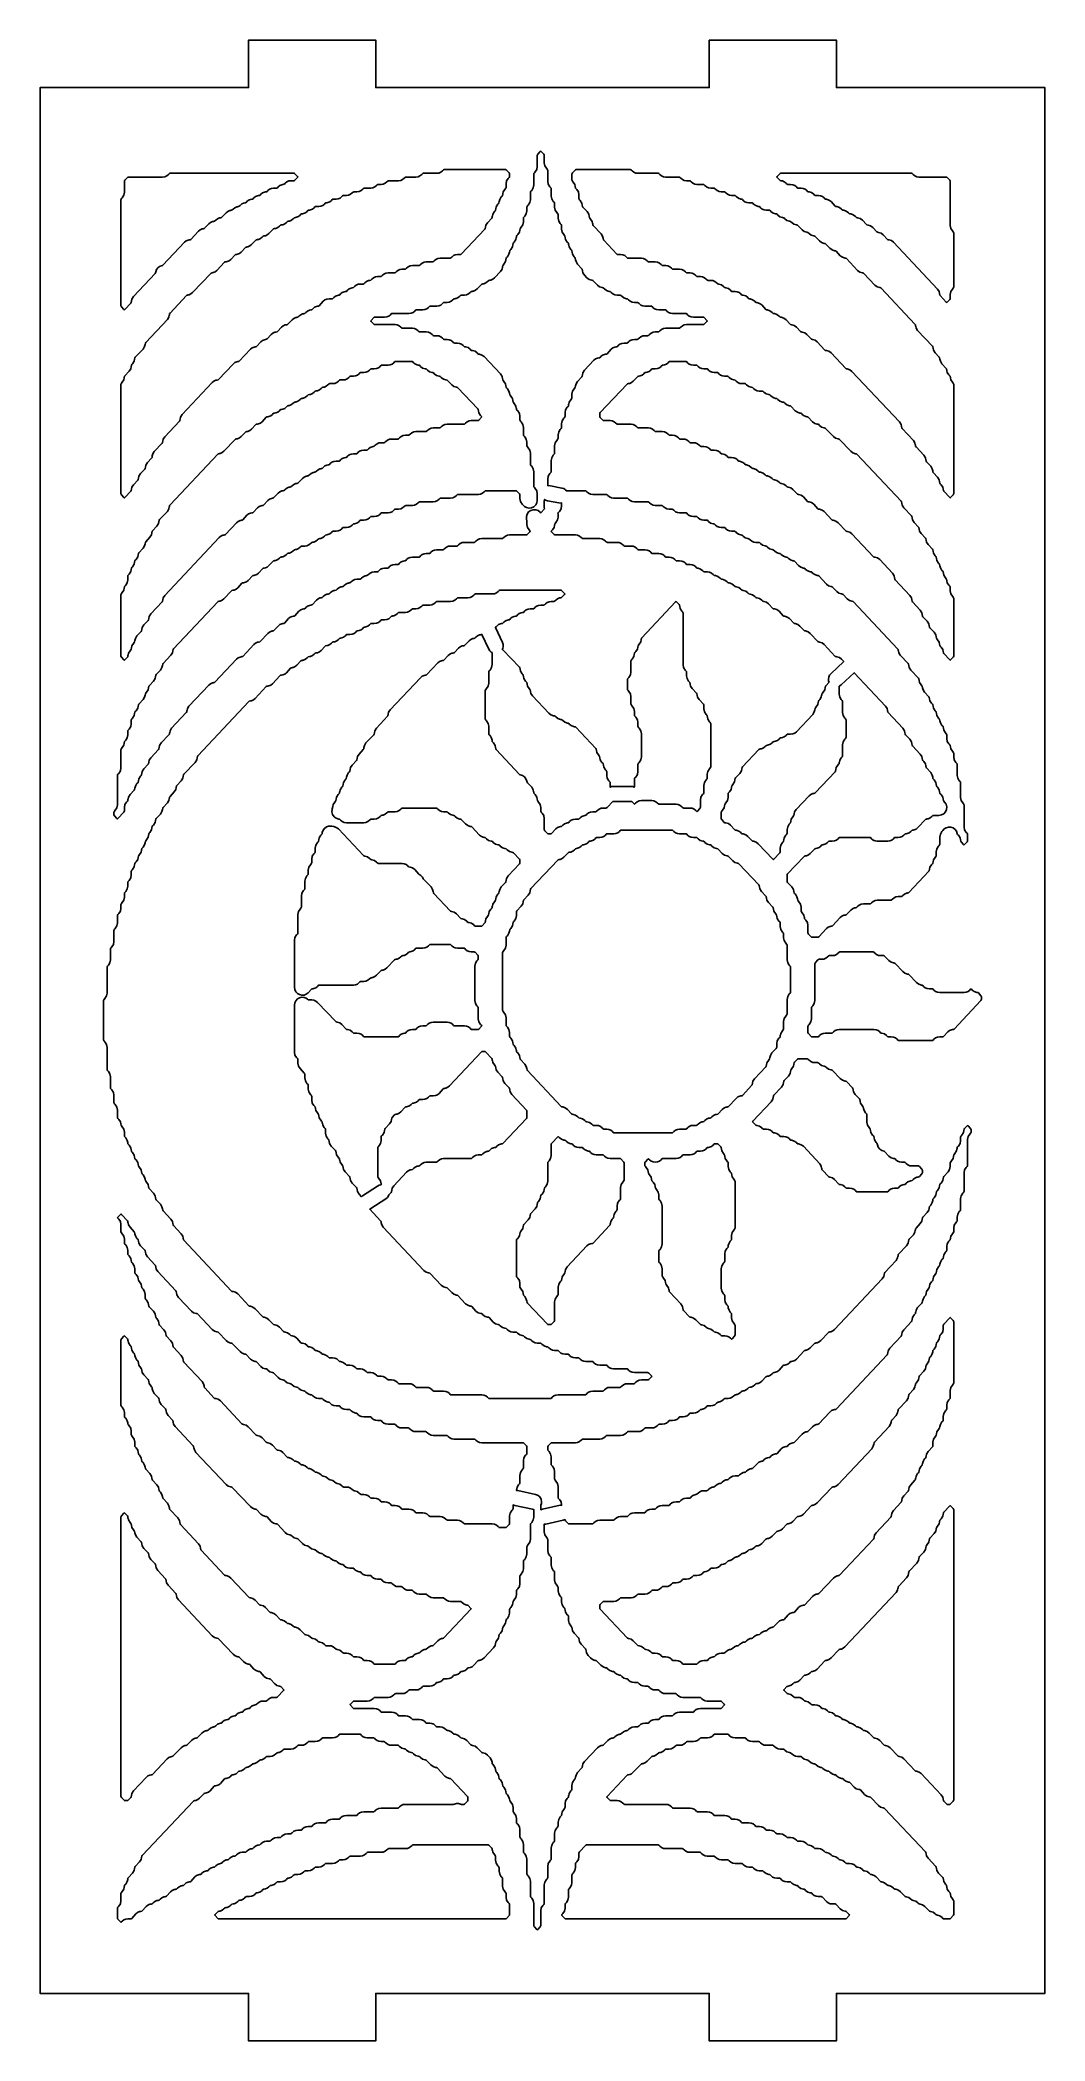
# Model space of a CAD drawing. Header units: millimetres. Extents: x 0 to 63, y 0 to 126.
import ezdxf

# ---------------------------------------------------------------- set-up
doc = ezdxf.new("R2010")
doc.units = ezdxf.units.MM
doc.layers.add('CUT', color=1, linetype='Continuous')

msp = doc.modelspace()

# ---------------------------------------------------------------- linework, layer by layer
at = {"layer": 'CUT'}
for points in [[(42.134, 126), (42.134, 123), (21.134, 123), (21.134, 126), (13.134, 126), (13.134, 123), (0, 123), (0, 3), (13.134, 3), (13.134, 0), (21.134, 0), (21.134, 3), (42.134, 3), (42.134, 0), (50.134, 0), (50.134, 3), (63.2679, 3), (63.2679, 123), (50.134, 123), (50.134, 126)], [(31.9456, 96.9903), (31.8269, 97.0305), (31.7647, 97.072), (31.7432, 96.9596), (31.7432, 96.5557), (31.757, 96.4709), (31.7457, 96.4582), (31.7432, 96.4606), (31.5528, 96.258), (31.5247, 96.2366), (31.4967, 96.258), (31.4835, 96.2721), (31.3564, 96.3697), (31.205, 96.4222), (31.0447, 96.424), (30.8921, 96.375), (30.7628, 96.2802), (30.6702, 96.1494), (30.6237, 95.996), (30.6281, 95.8358), (30.6509, 95.7162), (30.6509, 95.4969), (30.6861, 95.3127), (30.7867, 95.1544), (30.8435, 95.0939), (30.8625, 95.0664), (30.8435, 95.0389), (30.6743, 94.8588), (30.649, 94.8384), (30.6169, 94.834), (29.5564, 94.834), (29.4221, 94.8156), (29.2976, 94.7618), (29.1922, 94.6765), (29.1451, 94.6265), (29.1199, 94.6061), (29.0877, 94.6017), (27.8088, 94.6017), (27.6745, 94.5833), (27.55, 94.5294), (27.4446, 94.4441), (27.3975, 94.3941), (27.3723, 94.3737), (27.3401, 94.3693), (26.7166, 94.3693), (26.5822, 94.3509), (26.4577, 94.2971), (26.3523, 94.2118), (26.3053, 94.1617), (26.28, 94.1413), (26.2479, 94.1369), (25.8428, 94.1369), (25.7084, 94.1185), (25.5839, 94.0647), (25.4785, 93.9794), (25.4315, 93.9294), (25.4062, 93.909), (25.3741, 93.9046), (24.969, 93.9046), (24.8346, 93.8862), (24.7101, 93.8323), (24.6047, 93.747), (24.5577, 93.697), (24.5324, 93.6766), (24.5003, 93.6722), (24.3136, 93.6722), (24.1793, 93.6538), (24.0548, 93.6), (23.9493, 93.5147), (23.9023, 93.4647), (23.8771, 93.4442), (23.8449, 93.4398), (23.4398, 93.4398), (23.3055, 93.4214), (23.181, 93.3676), (23.0755, 93.2823), (23.0285, 93.2323), (23.0033, 93.2119), (22.9374, 93.2028), (22.938, 93.1986), (22.8686, 93.1891), (22.7441, 93.1352), (22.6386, 93.0499), (22.5916, 92.9999), (22.5664, 92.9795), (22.5342, 92.9751), (22.3476, 92.9751), (22.2132, 92.9567), (22.0887, 92.9029), (21.9833, 92.8176), (21.9363, 92.7676), (21.911, 92.7471), (21.8789, 92.7427), (21.6922, 92.7427), (21.5579, 92.7243), (21.4334, 92.6705), (21.3279, 92.5852), (21.2809, 92.5352), (21.2557, 92.5148), (21.2235, 92.5104), (21.0369, 92.5104), (20.9025, 92.492), (20.778, 92.4382), (20.6726, 92.3529), (20.6256, 92.3028), (20.6003, 92.2824), (20.5344, 92.2734), (20.535, 92.2691), (20.4656, 92.2596), (20.3411, 92.2058), (20.2357, 92.1205), (20.1887, 92.0705), (20.1634, 92.05), (20.1313, 92.0456), (19.9446, 92.0456), (19.8103, 92.0272), (19.6858, 91.9734), (19.5803, 91.8881), (19.5333, 91.8381), (19.5081, 91.8177), (19.4422, 91.8087), (19.4428, 91.8044), (19.3734, 91.7949), (19.2489, 91.7411), (19.1434, 91.6558), (19.0964, 91.6057), (19.0712, 91.5853), (19.0053, 91.5763), (19.0059, 91.572), (18.9365, 91.5625), (18.812, 91.5087), (18.7065, 91.4234), (18.6595, 91.3734), (18.6343, 91.3529), (18.5684, 91.3439), (18.5689, 91.3397), (18.4996, 91.3302), (18.3751, 91.2763), (18.2696, 91.191), (18.2226, 91.141), (18.1974, 91.1206), (18.1315, 91.1116), (18.132, 91.1073), (18.0627, 91.0978), (17.9382, 91.044), (17.8327, 90.9587), (17.7857, 90.9086), (17.7605, 90.8882), (17.6946, 90.8792), (17.6951, 90.8749), (17.6258, 90.8654), (17.5013, 90.8116), (17.3958, 90.7263), (17.1304, 90.4439), (17.1051, 90.4235), (17.0392, 90.4145), (17.0398, 90.4102), (16.9704, 90.4007), (16.8459, 90.3469), (16.7405, 90.2616), (16.6935, 90.2115), (16.6682, 90.1911), (16.6023, 90.1821), (16.6029, 90.1778), (16.5335, 90.1683), (16.409, 90.1145), (16.3036, 90.0292), (16.0381, 89.7468), (16.0129, 89.7264), (15.947, 89.7174), (15.9475, 89.7131), (15.8782, 89.7036), (15.7537, 89.6498), (15.6482, 89.5645), (15.3828, 89.2821), (15.3575, 89.2617), (15.2916, 89.2526), (15.2922, 89.2484), (15.2228, 89.2389), (15.0983, 89.185), (14.9929, 89.0997), (14.7274, 88.8173), (14.7022, 88.7969), (14.6363, 88.7879), (14.6368, 88.7836), (14.5675, 88.7741), (14.443, 88.7203), (14.3375, 88.635), (13.8536, 88.1203), (13.8284, 88.0998), (13.7625, 88.0908), (13.763, 88.0865), (13.6937, 88.077), (13.5692, 88.0232), (13.4637, 87.9379), (12.7613, 87.1908), (12.7361, 87.1704), (12.6702, 87.1614), (12.6708, 87.1571), (12.6014, 87.1476), (12.4769, 87.0938), (12.3715, 87.0085), (11.0137, 85.5642), (10.9885, 85.5438), (10.9226, 85.5348), (10.9232, 85.5305), (10.8538, 85.521), (10.7293, 85.4672), (10.6239, 85.3819), (9.3785, 84.0572), (9.278, 83.8989), (9.2541, 83.7738), (9.2517, 83.7743), (9.2344, 83.6838), (9.2104, 83.646), (8.2863, 82.663), (8.1857, 82.5047), (8.1618, 82.3796), (8.1594, 82.3801), (8.1422, 82.2896), (8.1182, 82.2518), (7.6309, 81.7336), (7.5304, 81.5753), (7.5065, 81.4501), (7.5041, 81.4506), (7.4868, 81.3602), (7.4628, 81.3224), (6.9756, 80.8041), (6.875, 80.6458), (6.8511, 80.5207), (6.8487, 80.5211), (6.8315, 80.4307), (6.8075, 80.3929), (6.5387, 80.107), (6.4381, 79.9487), (6.4142, 79.8236), (6.4118, 79.824), (6.3946, 79.7336), (6.3706, 79.6958), (6.3202, 79.6423), (6.2197, 79.484), (6.1958, 79.3589), (6.1934, 79.3593), (6.1761, 79.2689), (6.1521, 79.2311), (6.1018, 79.1775), (6.0012, 79.0193), (5.9773, 78.8941), (5.9749, 78.8946), (5.9577, 78.8042), (5.9337, 78.7664), (5.6649, 78.4805), (5.5643, 78.3222), (5.5404, 78.197), (5.538, 78.1975), (5.5208, 78.1071), (5.4968, 78.0693), (5.4464, 78.0157), (5.3459, 77.8574), (5.3107, 77.6732), (5.3107, 77.4539), (5.3023, 77.41), (5.2783, 77.3722), (4.9018, 76.9717), (4.8738, 76.9503), (4.8458, 76.9717), (4.6877, 77.1398), (4.6637, 77.1776), (4.6554, 77.2216), (4.6554, 77.3593), (4.6637, 77.4033), (4.6877, 77.4411), (4.7381, 77.4947), (4.8386, 77.6529), (4.8738, 77.8371), (4.8738, 79.683), (4.8822, 79.727), (4.9062, 79.7648), (4.9565, 79.8183), (5.0571, 79.9766), (5.0923, 80.1608), (5.0923, 81.3095), (5.1006, 81.3535), (5.1246, 81.3913), (5.175, 81.4449), (5.2755, 81.6031), (5.2994, 81.7283), (5.3018, 81.7278), (5.3191, 81.8183), (5.3431, 81.856), (5.3934, 81.9096), (5.494, 82.0679), (5.5292, 82.2521), (5.5292, 82.4714), (5.5375, 82.5153), (5.5616, 82.5531), (5.6119, 82.6067), (5.7124, 82.765), (5.7476, 82.9492), (5.7476, 83.1685), (5.756, 83.2124), (5.78, 83.2502), (5.8303, 83.3038), (5.9309, 83.4621), (5.9548, 83.5872), (5.9572, 83.5867), (5.9744, 83.6772), (5.9985, 83.715), (6.0488, 83.7685), (6.1493, 83.9268), (6.1732, 84.0519), (6.1756, 84.0515), (6.1929, 84.1419), (6.2169, 84.1797), (6.4857, 84.4656), (6.5862, 84.6239), (6.6101, 84.749), (6.6125, 84.7486), (6.6298, 84.839), (6.6538, 84.8768), (6.7041, 84.9303), (6.8047, 85.0886), (6.8286, 85.2138), (6.831, 85.2133), (6.8482, 85.3037), (6.8723, 85.3415), (7.141, 85.6274), (7.2416, 85.7857), (7.2655, 85.9108), (7.2679, 85.9104), (7.2852, 86.0008), (7.3092, 86.0386), (7.5779, 86.3245), (7.6785, 86.4828), (7.7024, 86.6079), (7.7048, 86.6075), (7.7221, 86.6979), (7.7461, 86.7357), (8.2333, 87.254), (8.3338, 87.4123), (8.3577, 87.5374), (8.3601, 87.5369), (8.3774, 87.6274), (8.4014, 87.6652), (11.1855, 90.6266), (11.2108, 90.6471), (11.2767, 90.6561), (11.2761, 90.6603), (11.3455, 90.6698), (11.47, 90.7237), (11.5754, 90.809), (12.0593, 91.3237), (12.0846, 91.3441), (12.1505, 91.3532), (12.1499, 91.3574), (12.2193, 91.3669), (12.3438, 91.4208), (12.4492, 91.5061), (12.7147, 91.7885), (12.7399, 91.8089), (12.8058, 91.8179), (12.8052, 91.8222), (12.8746, 91.8317), (12.9991, 91.8855), (13.1046, 91.9708), (13.37, 92.2532), (13.3953, 92.2736), (13.4612, 92.2826), (13.4606, 92.2869), (13.53, 92.2964), (13.6545, 92.3502), (13.7599, 92.4355), (14.0254, 92.7179), (14.0506, 92.7383), (14.1165, 92.7474), (14.1159, 92.7516), (14.1853, 92.7611), (14.3098, 92.815), (14.4153, 92.9003), (14.6807, 93.1827), (14.706, 93.2031), (14.7719, 93.2121), (14.7713, 93.2164), (14.8407, 93.2259), (14.9652, 93.2797), (15.0706, 93.365), (15.1176, 93.415), (15.1429, 93.4354), (15.2088, 93.4445), (15.2082, 93.4487), (15.2776, 93.4582), (15.4021, 93.5121), (15.5075, 93.5974), (15.5545, 93.6474), (15.5798, 93.6678), (15.6457, 93.6768), (15.6451, 93.6811), (15.7145, 93.6906), (15.839, 93.7444), (15.9444, 93.8297), (15.9914, 93.8797), (16.0167, 93.9002), (16.0826, 93.9092), (16.082, 93.9135), (16.1514, 93.923), (16.2759, 93.9768), (16.3813, 94.0621), (16.4283, 94.1121), (16.4536, 94.1325), (16.4857, 94.1369), (16.6724, 94.1369), (16.8067, 94.1553), (16.9312, 94.2092), (17.0367, 94.2945), (17.0837, 94.3445), (17.1089, 94.3649), (17.1748, 94.3739), (17.1742, 94.3782), (17.2436, 94.3877), (17.3681, 94.4415), (17.4736, 94.5268), (17.5206, 94.5768), (17.5458, 94.5973), (17.6117, 94.6063), (17.6112, 94.6106), (17.6805, 94.6201), (17.805, 94.6739), (17.9105, 94.7592), (17.9575, 94.8092), (17.9827, 94.8296), (18.0486, 94.8386), (18.0481, 94.8429), (18.1174, 94.8524), (18.2419, 94.9062), (18.3474, 94.9915), (18.3944, 95.0416), (18.4196, 95.062), (18.4518, 95.0664), (18.6384, 95.0664), (18.7728, 95.0848), (18.8973, 95.1386), (19.0027, 95.2239), (19.0497, 95.2739), (19.075, 95.2944), (19.1071, 95.2988), (19.2938, 95.2988), (19.4281, 95.3171), (19.5526, 95.371), (19.6581, 95.4563), (19.7051, 95.5063), (19.7303, 95.5267), (19.7962, 95.5357), (19.7957, 95.54), (19.865, 95.5495), (19.9895, 95.6033), (20.095, 95.6886), (20.142, 95.7387), (20.1672, 95.7591), (20.1994, 95.7635), (20.386, 95.7635), (20.5204, 95.7819), (20.6449, 95.8357), (20.7503, 95.921), (20.7973, 95.971), (20.8226, 95.9914), (20.8547, 95.9959), (21.0414, 95.9959), (21.1757, 96.0142), (21.3002, 96.0681), (21.4057, 96.1534), (21.4527, 96.2034), (21.4779, 96.2238), (21.5101, 96.2282), (21.9152, 96.2282), (22.0495, 96.2466), (22.174, 96.3004), (22.2795, 96.3857), (22.3265, 96.4358), (22.3517, 96.4562), (22.3839, 96.4606), (22.5705, 96.4606), (22.7049, 96.479), (22.8294, 96.5328), (22.9348, 96.6181), (22.9819, 96.6681), (23.0071, 96.6885), (23.0392, 96.6929), (23.4443, 96.6929), (23.5787, 96.7113), (23.7032, 96.7652), (23.8086, 96.8505), (23.8557, 96.9005), (23.8809, 96.9209), (23.913, 96.9253), (24.755, 96.9253), (24.8894, 96.9437), (25.0139, 96.9975), (25.1193, 97.0828), (25.1664, 97.1329), (25.1916, 97.1533), (25.2238, 97.1577), (25.8473, 97.1577), (25.9817, 97.1761), (26.1061, 97.2299), (26.2116, 97.3152), (26.2586, 97.3652), (26.2838, 97.3856), (26.316, 97.39), (27.5949, 97.39), (27.7293, 97.4084), (27.8537, 97.4623), (27.9592, 97.5476), (28.0062, 97.5976), (28.0314, 97.618), (28.0636, 97.6224), (29.9615, 97.6224), (29.9937, 97.618), (30.0189, 97.5976), (30.1816, 97.4245), (30.2057, 97.3867), (30.214, 97.3427), (30.214, 97.1234), (30.2492, 96.9392), (30.3498, 96.781), (30.4325, 96.6929), (30.435, 96.6953), (30.4908, 96.6326), (30.6297, 96.5527), (30.7868, 96.5208), (30.9459, 96.5403), (31.0906, 96.6092), (31.2062, 96.7203), (31.2806, 96.8622), (31.3063, 97.0205), (31.3063, 97.4243), (31.2711, 97.6085), (31.1706, 97.7668), (31.1202, 97.8203), (31.0962, 97.8581), (31.0878, 97.9021), (31.0878, 98.8185), (31.0527, 99.0027), (30.9521, 99.1609), (30.9018, 99.2145), (30.8778, 99.2523), (30.8694, 99.2963), (30.8694, 99.9803), (30.8342, 100.1645), (30.7337, 100.3228), (30.6833, 100.3763), (30.6593, 100.4141), (30.6509, 100.4581), (30.6509, 100.6774), (30.6158, 100.8616), (30.5152, 101.0199), (30.4649, 101.0734), (30.4409, 101.1112), (30.4325, 101.1552), (30.4325, 101.6069), (30.3973, 101.791), (30.2968, 101.9493), (30.2464, 102.0029), (30.2224, 102.0407), (30.214, 102.0846), (30.214, 102.3039), (30.1789, 102.4881), (30.0783, 102.6464), (30.028, 102.7), (30.004, 102.7378), (29.9867, 102.8282), (29.9843, 102.8277), (29.9604, 102.9529), (29.8599, 103.1112), (29.8095, 103.1647), (29.7855, 103.2025), (29.7683, 103.2929), (29.7659, 103.2925), (29.742, 103.4176), (29.6414, 103.5759), (29.5911, 103.6294), (29.5671, 103.6672), (29.5498, 103.7577), (29.5474, 103.7572), (29.5235, 103.8823), (29.423, 104.0406), (29.3726, 104.0942), (29.3486, 104.132), (29.3314, 104.2224), (29.329, 104.2219), (29.3051, 104.3471), (29.2045, 104.5053), (29.1542, 104.5589), (29.1302, 104.5967), (29.1129, 104.6871), (29.1105, 104.6867), (29.0866, 104.8118), (28.9861, 104.9701), (27.9592, 106.0624), (27.8236, 106.1646), (27.6616, 106.2154), (27.5943, 106.2245), (27.5693, 106.2447), (27.5223, 106.2948), (27.3867, 106.3969), (27.2247, 106.4478), (27.1574, 106.4569), (27.1324, 106.4771), (27.0854, 106.5271), (26.9498, 106.6293), (26.7878, 106.6802), (26.7205, 106.6892), (26.6955, 106.7095), (26.6485, 106.7595), (26.543, 106.8448), (26.4186, 106.8986), (26.2842, 106.917), (26.0976, 106.917), (26.0654, 106.9214), (26.0402, 106.9418), (25.9931, 106.9919), (25.8877, 107.0772), (25.7632, 107.131), (25.6288, 107.1494), (25.4422, 107.1494), (25.41, 107.1538), (25.3848, 107.1742), (25.3378, 107.2242), (25.2323, 107.3095), (25.1079, 107.3633), (24.9735, 107.3817), (24.7869, 107.3817), (24.7547, 107.3861), (24.7295, 107.4066), (24.6824, 107.4566), (24.577, 107.5419), (24.4525, 107.5957), (24.3181, 107.6141), (23.913, 107.6141), (23.8809, 107.6185), (23.8557, 107.6389), (23.8086, 107.689), (23.7032, 107.7743), (23.5787, 107.8281), (23.4443, 107.8465), (22.8208, 107.8465), (22.7886, 107.8509), (22.7634, 107.8713), (22.7164, 107.9213), (22.6109, 108.0066), (22.4865, 108.0604), (22.3521, 108.0788), (21.0732, 108.0788), (21.041, 108.0832), (21.0158, 108.1037), (20.8466, 108.2837), (20.8276, 108.3112), (20.8466, 108.3387), (21.0158, 108.5188), (21.041, 108.5392), (21.0732, 108.5436), (21.6967, 108.5436), (21.8311, 108.562), (21.9556, 108.6158), (22.061, 108.7011), (22.1081, 108.7511), (22.1333, 108.7715), (22.1654, 108.7759), (23.2259, 108.7759), (23.3603, 108.7943), (23.4847, 108.8482), (23.5902, 108.9335), (23.6372, 108.9835), (23.6624, 109.0039), (23.6946, 109.0083), (24.0997, 109.0083), (24.2341, 109.0267), (24.3585, 109.0805), (24.464, 109.1658), (24.511, 109.2158), (24.5362, 109.2363), (24.5684, 109.2407), (24.9735, 109.2407), (25.1079, 109.2591), (25.2323, 109.3129), (25.3378, 109.3982), (25.3848, 109.4482), (25.41, 109.4686), (25.4422, 109.473), (25.6288, 109.473), (25.7632, 109.4914), (25.8877, 109.5453), (25.9931, 109.6306), (26.0402, 109.6806), (26.0654, 109.701), (26.1313, 109.71), (26.1307, 109.7143), (26.2001, 109.7238), (26.3246, 109.7776), (26.43, 109.8629), (26.4771, 109.9129), (26.5023, 109.9334), (26.5345, 109.9378), (26.7211, 109.9378), (26.8555, 109.9562), (26.9799, 110.01), (27.0854, 110.0953), (27.1324, 110.1453), (27.1576, 110.1657), (27.2236, 110.1747), (27.223, 110.179), (27.2924, 110.1885), (27.4168, 110.2423), (27.5223, 110.3276), (27.7878, 110.61), (27.813, 110.6305), (27.8789, 110.6395), (27.8783, 110.6437), (27.9477, 110.6532), (28.0722, 110.7071), (28.1776, 110.7924), (28.2247, 110.8424), (28.2499, 110.8628), (28.3158, 110.8718), (28.3152, 110.8761), (28.3846, 110.8856), (28.5091, 110.9394), (28.6145, 111.0247), (28.9861, 111.42), (29.0866, 111.5782), (29.1105, 111.7034), (29.1129, 111.7029), (29.1302, 111.7934), (29.1542, 111.8311), (29.2045, 111.8847), (29.3051, 112.043), (29.329, 112.1681), (29.3314, 112.1677), (29.3486, 112.2581), (29.3726, 112.2959), (29.423, 112.3494), (29.5235, 112.5077), (29.5474, 112.6328), (29.5498, 112.6324), (29.5671, 112.7228), (29.5911, 112.7606), (29.6414, 112.8142), (29.742, 112.9724), (29.7659, 113.0976), (29.7683, 113.0971), (29.7855, 113.1875), (29.8095, 113.2253), (29.8599, 113.2789), (29.9604, 113.4372), (29.9843, 113.5623), (29.9867, 113.5618), (30.004, 113.6523), (30.028, 113.6901), (30.0783, 113.7436), (30.1789, 113.9019), (30.2028, 114.027), (30.2052, 114.0266), (30.2224, 114.117), (30.2464, 114.1548), (30.2968, 114.2083), (30.3973, 114.3666), (30.4325, 114.5508), (30.4325, 114.7701), (30.4409, 114.8141), (30.4649, 114.8519), (30.5152, 114.9054), (30.6158, 115.0637), (30.6509, 115.2479), (30.6509, 115.4672), (30.6593, 115.5112), (30.6833, 115.549), (30.7337, 115.6025), (30.8342, 115.7608), (30.8694, 115.945), (30.8694, 116.3967), (30.8778, 116.4407), (30.9018, 116.4784), (30.9521, 116.532), (31.0527, 116.6903), (31.0878, 116.8745), (31.0878, 117.5585), (31.0962, 117.6025), (31.1202, 117.6403), (31.1706, 117.6938), (31.2711, 117.8521), (31.3063, 118.0363), (31.3063, 118.7203), (31.3147, 118.7643), (31.3387, 118.8021), (31.4967, 118.9702), (31.5247, 118.9916), (31.5528, 118.9702), (31.7108, 118.8021), (31.7348, 118.7643), (31.7432, 118.7203), (31.7432, 118.2687), (31.7784, 118.0845), (31.8789, 117.9262), (31.9293, 117.8726), (31.9533, 117.8348), (31.9617, 117.7909), (31.9617, 117.1068), (31.9968, 116.9226), (32.0974, 116.7644), (32.1477, 116.7108), (32.1717, 116.673), (32.1801, 116.629), (32.1801, 116.1774), (32.2153, 115.9932), (32.3158, 115.8349), (32.3662, 115.7813), (32.3902, 115.7436), (32.3986, 115.6996), (32.3986, 115.4803), (32.4337, 115.2961), (32.5343, 115.1378), (32.5846, 115.0843), (32.6086, 115.0465), (32.617, 115.0025), (32.617, 114.7832), (32.6522, 114.599), (32.7527, 114.4407), (32.8031, 114.3872), (32.8271, 114.3494), (32.8355, 114.3054), (32.8355, 114.0861), (32.8706, 113.9019), (32.9712, 113.7436), (33.0215, 113.6901), (33.0455, 113.6523), (33.0628, 113.5618), (33.0652, 113.5623), (33.0891, 113.4372), (33.1896, 113.2789), (33.24, 113.2253), (33.264, 113.1875), (33.2812, 113.0971), (33.2836, 113.0976), (33.3075, 112.9724), (33.4081, 112.8142), (33.4584, 112.7606), (33.4824, 112.7228), (33.4997, 112.6324), (33.5021, 112.6328), (33.526, 112.5077), (33.6265, 112.3494), (33.6769, 112.2959), (33.7009, 112.2581), (33.7181, 112.1677), (33.7205, 112.1681), (33.7444, 112.043), (33.845, 111.8847), (34.1138, 111.5988), (34.1378, 111.561), (34.155, 111.4706), (34.1574, 111.471), (34.1813, 111.3459), (34.2819, 111.1876), (34.435, 111.0247), (34.5706, 110.9226), (34.7325, 110.8717), (34.7998, 110.8626), (34.8248, 110.8424), (35.0903, 110.56), (35.2259, 110.4579), (35.3879, 110.407), (35.4552, 110.3979), (35.4802, 110.3777), (35.5272, 110.3276), (35.6628, 110.2255), (35.8248, 110.1746), (35.8921, 110.1655), (35.9171, 110.1453), (35.9641, 110.0953), (36.0696, 110.01), (36.194, 109.9562), (36.3284, 109.9378), (36.515, 109.9378), (36.5472, 109.9334), (36.5724, 109.9129), (36.6195, 109.8629), (36.7551, 109.7608), (36.917, 109.7099), (36.9843, 109.7008), (37.0093, 109.6806), (37.0564, 109.6306), (37.1618, 109.5453), (37.2863, 109.4914), (37.4207, 109.473), (37.6073, 109.473), (37.6395, 109.4686), (37.6647, 109.4482), (37.7117, 109.3982), (37.8172, 109.3129), (37.9416, 109.2591), (38.076, 109.2407), (38.4811, 109.2407), (38.5133, 109.2363), (38.5385, 109.2158), (38.5855, 109.1658), (38.691, 109.0805), (38.8154, 109.0267), (38.9498, 109.0083), (39.3549, 109.0083), (39.3871, 109.0039), (39.4123, 108.9835), (39.4593, 108.9335), (39.5648, 108.8482), (39.6892, 108.7943), (39.8236, 108.7759), (40.6656, 108.7759), (40.6978, 108.7715), (40.723, 108.7511), (40.77, 108.7011), (40.8755, 108.6158), (40.9999, 108.562), (41.1343, 108.5436), (41.7579, 108.5436), (41.79, 108.5392), (41.8152, 108.5188), (41.9845, 108.3387), (42.0035, 108.3112), (41.9845, 108.2837), (41.8152, 108.1037), (41.79, 108.0832), (41.7579, 108.0788), (40.6974, 108.0788), (40.563, 108.0604), (40.4386, 108.0066), (40.3331, 107.9213), (40.2861, 107.8713), (40.2609, 107.8509), (40.2287, 107.8465), (39.3867, 107.8465), (39.2523, 107.8281), (39.1279, 107.7743), (39.0224, 107.689), (38.9754, 107.6389), (38.9502, 107.6185), (38.918, 107.6141), (38.7314, 107.6141), (38.597, 107.5957), (38.4725, 107.5419), (38.3671, 107.4566), (38.32, 107.4066), (38.2948, 107.3861), (38.2626, 107.3817), (38.076, 107.3817), (37.9416, 107.3633), (37.8172, 107.3095), (37.7117, 107.2242), (37.6647, 107.1742), (37.6395, 107.1538), (37.6073, 107.1494), (37.4207, 107.1494), (37.2863, 107.131), (37.1618, 107.0772), (37.0564, 106.9919), (37.0093, 106.9418), (36.9841, 106.9214), (36.9519, 106.917), (36.7653, 106.917), (36.6309, 106.8986), (36.5065, 106.8448), (36.401, 106.7595), (36.354, 106.7095), (36.3288, 106.689), (36.2628, 106.68), (36.2634, 106.6758), (36.194, 106.6663), (36.0696, 106.6124), (35.9641, 106.5271), (35.6986, 106.2447), (35.6734, 106.2243), (35.6075, 106.2153), (35.6081, 106.211), (35.5387, 106.2015), (35.4142, 106.1477), (35.3088, 106.0624), (35.2617, 106.0124), (35.2365, 105.992), (35.1706, 105.9829), (35.1712, 105.9787), (35.1018, 105.9692), (34.9773, 105.9153), (34.8719, 105.83), (34.2819, 105.2024), (34.1813, 105.0442), (34.1574, 104.919), (34.155, 104.9195), (34.1378, 104.8291), (34.1138, 104.7913), (33.845, 104.5053), (33.7444, 104.3471), (33.7205, 104.2219), (33.7181, 104.2224), (33.7009, 104.132), (33.6769, 104.0942), (33.6265, 104.0406), (33.526, 103.8823), (33.4908, 103.6981), (33.4908, 103.4788), (33.4824, 103.4349), (33.4584, 103.3971), (33.4081, 103.3435), (33.3075, 103.1852), (33.2836, 103.0601), (33.2812, 103.0606), (33.264, 102.9701), (33.24, 102.9323), (33.1896, 102.8788), (33.0891, 102.7205), (33.0539, 102.5363), (33.0539, 102.317), (33.0455, 102.273), (33.0215, 102.2352), (32.9712, 102.1817), (32.8706, 102.0234), (32.8355, 101.8392), (32.8355, 101.6199), (32.8271, 101.5759), (32.8031, 101.5382), (32.7527, 101.4846), (32.6522, 101.3263), (32.617, 101.1421), (32.617, 100.9228), (32.6086, 100.8788), (32.5846, 100.8411), (32.5343, 100.7875), (32.4337, 100.6292), (32.3986, 100.445), (32.3986, 99.9934), (32.3902, 99.9494), (32.3662, 99.9116), (32.3158, 99.858), (32.2153, 99.6998), (32.1801, 99.5156), (32.1801, 98.8315), (32.1717, 98.7876), (32.1477, 98.7498), (32.0974, 98.6962), (31.9968, 98.5379), (31.9617, 98.3537), (31.9617, 97.9311), (32.0069, 97.9401), (32.132, 97.9321), (32.8515, 97.7897), (32.9702, 97.7495), (33.0744, 97.68), (33.125, 97.6224), (34.3305, 97.6224), (34.3627, 97.618), (34.3879, 97.5976), (34.435, 97.5476), (34.5404, 97.4623), (34.6649, 97.4084), (34.7993, 97.39), (35.6412, 97.39), (35.6734, 97.3856), (35.6986, 97.3652), (35.7457, 97.3152), (35.8511, 97.2299), (35.9756, 97.1761), (36.11, 97.1577), (36.9519, 97.1577), (36.9841, 97.1533), (37.0093, 97.1329), (37.0564, 97.0828), (37.1618, 96.9975), (37.2863, 96.9437), (37.4207, 96.9253), (38.2626, 96.9253), (38.2948, 96.9209), (38.32, 96.9005), (38.3671, 96.8505), (38.4725, 96.7652), (38.597, 96.7113), (38.7314, 96.6929), (39.1364, 96.6929), (39.1686, 96.6885), (39.1938, 96.6681), (39.2409, 96.6181), (39.3463, 96.5328), (39.4708, 96.479), (39.6052, 96.4606), (39.7918, 96.4606), (39.824, 96.4562), (39.8492, 96.4358), (39.8962, 96.3857), (40.0017, 96.3004), (40.1261, 96.2466), (40.2605, 96.2282), (40.6656, 96.2282), (40.6978, 96.2238), (40.723, 96.2034), (40.77, 96.1534), (40.8755, 96.0681), (40.9999, 96.0142), (41.1343, 95.9959), (41.321, 95.9959), (41.3531, 95.9914), (41.3783, 95.971), (41.4254, 95.921), (41.5308, 95.8357), (41.6553, 95.7819), (41.7897, 95.7635), (41.9763, 95.7635), (42.0085, 95.7591), (42.0337, 95.7387), (42.0807, 95.6886), (42.2163, 95.5865), (42.3783, 95.5356), (42.4456, 95.5265), (42.4706, 95.5063), (42.5176, 95.4563), (42.6231, 95.371), (42.7476, 95.3171), (42.8819, 95.2988), (43.0686, 95.2988), (43.1007, 95.2944), (43.126, 95.2739), (43.173, 95.2239), (43.2784, 95.1386), (43.4029, 95.0848), (43.5373, 95.0664), (43.7239, 95.0664), (43.7561, 95.062), (43.7813, 95.0416), (43.8283, 94.9915), (43.9639, 94.8894), (44.1259, 94.8385), (44.1932, 94.8294), (44.2182, 94.8092), (44.2652, 94.7592), (44.4008, 94.657), (44.5628, 94.6061), (44.6301, 94.5971), (44.6551, 94.5768), (44.7021, 94.5268), (44.8076, 94.4415), (44.9321, 94.3877), (45.0664, 94.3693), (45.2531, 94.3693), (45.2852, 94.3649), (45.3105, 94.3445), (45.3575, 94.2945), (45.4931, 94.1923), (45.6551, 94.1414), (45.7224, 94.1323), (45.7474, 94.1121), (45.7944, 94.0621), (45.93, 93.9599), (46.092, 93.909), (46.1593, 93.9), (46.1843, 93.8797), (46.2313, 93.8297), (46.3669, 93.7276), (46.5289, 93.6767), (46.5962, 93.6676), (46.6212, 93.6474), (46.6682, 93.5974), (46.8038, 93.4952), (46.9658, 93.4443), (47.0331, 93.4352), (47.0581, 93.415), (47.1051, 93.365), (47.2407, 93.2628), (47.4027, 93.2119), (47.47, 93.2029), (47.495, 93.1827), (47.7604, 92.9003), (47.896, 92.7981), (48.058, 92.7472), (48.1253, 92.7381), (48.1503, 92.7179), (48.1973, 92.6679), (48.3329, 92.5657), (48.4949, 92.5148), (48.5622, 92.5058), (48.5872, 92.4856), (48.6342, 92.4355), (48.7698, 92.3334), (48.9318, 92.2825), (48.9991, 92.2734), (49.0241, 92.2532), (49.508, 91.7384), (49.6436, 91.6363), (49.8056, 91.5854), (49.8729, 91.5763), (49.8979, 91.5561), (50.1634, 91.2737), (50.299, 91.1715), (50.461, 91.1207), (50.5283, 91.1116), (50.5533, 91.0914), (50.8187, 90.809), (50.9543, 90.7068), (51.1163, 90.6559), (51.1836, 90.6469), (51.2086, 90.6266), (53.9927, 87.6652), (54.0167, 87.6274), (54.034, 87.5369), (54.0364, 87.5374), (54.0603, 87.4123), (54.1608, 87.254), (54.6481, 86.7357), (54.6721, 86.6979), (54.6894, 86.6075), (54.6918, 86.6079), (54.7157, 86.4828), (54.8162, 86.3245), (55.3034, 85.8062), (55.3274, 85.7685), (55.3447, 85.678), (55.3471, 85.6785), (55.371, 85.5534), (55.4715, 85.3951), (55.5219, 85.3415), (55.5459, 85.3037), (55.5632, 85.2133), (55.5656, 85.2138), (55.5895, 85.0886), (55.69, 84.9303), (55.9588, 84.6444), (55.9828, 84.6066), (56.0001, 84.5162), (56.0025, 84.5167), (56.0264, 84.3915), (56.1269, 84.2332), (56.1772, 84.1797), (56.2012, 84.1419), (56.2185, 84.0515), (56.2209, 84.0519), (56.2448, 83.9268), (56.3454, 83.7685), (56.3957, 83.715), (56.4197, 83.6772), (56.437, 83.5867), (56.4394, 83.5872), (56.4633, 83.4621), (56.5638, 83.3038), (56.6141, 83.2502), (56.6381, 83.2124), (56.6554, 83.122), (56.6578, 83.1225), (56.6817, 82.9973), (56.7823, 82.8391), (56.8326, 82.7855), (56.8566, 82.7477), (56.8739, 82.6573), (56.8763, 82.6577), (56.9002, 82.5326), (57.0007, 82.3743), (57.051, 82.3208), (57.0751, 82.283), (57.0834, 82.239), (57.0834, 82.0197), (57.1186, 81.8355), (57.2192, 81.6772), (57.2695, 81.6237), (57.2935, 81.5859), (57.3108, 81.4955), (57.3132, 81.4959), (57.3371, 81.3708), (57.4376, 81.2125), (57.4879, 81.1589), (57.512, 81.1212), (57.5203, 81.0772), (57.5203, 80.8579), (57.5555, 80.6737), (57.6561, 80.5154), (57.7064, 80.4618), (57.7304, 80.4241), (57.7388, 80.3801), (57.7388, 79.6961), (57.774, 79.5119), (57.8745, 79.3536), (57.9248, 79.3), (57.9489, 79.2622), (57.9572, 79.2183), (57.9572, 78.3019), (57.9924, 78.1177), (58.093, 77.9594), (58.1433, 77.9058), (58.1673, 77.868), (58.1757, 77.8241), (58.1757, 76.4429), (58.2109, 76.2587), (58.3114, 76.1005), (58.3617, 76.0469), (58.3858, 76.0091), (58.3941, 75.9651), (58.3941, 75.595), (58.3858, 75.551), (58.3617, 75.5133), (58.2037, 75.3452), (58.1757, 75.3237), (58.1477, 75.3452), (57.9896, 75.5133), (57.9656, 75.551), (57.9484, 75.6415), (57.946, 75.641), (57.9221, 75.7661), (57.8215, 75.9244), (57.7712, 75.978), (57.7472, 76.0158), (57.7439, 76.0331), (57.6946, 76.1733), (57.6063, 76.2928), (57.4868, 76.3812), (57.3465, 76.4304), (57.198, 76.4363), (57.0543, 76.3982), (56.9282, 76.3196), (56.8417, 76.22), (56.7823, 76.1568), (56.6817, 75.9985), (56.6465, 75.8143), (56.6465, 75.3627), (56.6381, 75.3187), (56.6141, 75.2809), (56.5638, 75.2273), (56.4633, 75.0691), (56.4281, 74.8849), (56.4281, 74.6656), (56.4197, 74.6216), (56.3957, 74.5838), (56.3454, 74.5302), (56.2448, 74.372), (56.2209, 74.2468), (56.2185, 74.2473), (56.2012, 74.1569), (56.1772, 74.1191), (56.1269, 74.0655), (56.0264, 73.9072), (56.0025, 73.7821), (56.0001, 73.7826), (55.9828, 73.6921), (55.9588, 73.6543), (54.7038, 72.3194), (54.6786, 72.299), (54.6127, 72.29), (54.6133, 72.2857), (54.5439, 72.2762), (54.4194, 72.2224), (54.314, 72.1371), (54.2669, 72.0871), (54.2417, 72.0666), (54.2095, 72.0622), (54.0229, 72.0622), (53.8885, 72.0438), (53.764, 71.99), (53.6586, 71.9047), (53.6116, 71.8547), (53.5863, 71.8343), (53.5542, 71.8299), (52.7122, 71.8299), (52.5778, 71.8115), (52.4533, 71.7577), (52.3479, 71.6724), (52.3009, 71.6223), (52.2756, 71.6019), (52.2435, 71.5975), (51.8384, 71.5975), (51.704, 71.5791), (51.5795, 71.5253), (51.4741, 71.44), (51.4271, 71.39), (51.4018, 71.3695), (51.3359, 71.3605), (51.3365, 71.3563), (51.2671, 71.3468), (51.1426, 71.2929), (51.0372, 71.2076), (50.7717, 70.9252), (50.7465, 70.9048), (50.6806, 70.8958), (50.6812, 70.8915), (50.6118, 70.882), (50.4873, 70.8282), (50.3818, 70.7429), (49.8979, 70.2281), (49.8727, 70.2077), (49.8068, 70.1987), (49.8074, 70.1944), (49.738, 70.1849), (49.6135, 70.1311), (49.508, 70.0458), (49.0241, 69.531), (48.9989, 69.5106), (48.9667, 69.5062), (48.5979, 69.5062), (48.5658, 69.5106), (48.5405, 69.531), (48.3778, 69.7041), (48.3538, 69.7419), (48.3454, 69.7859), (48.3454, 70.2376), (48.3103, 70.4218), (48.2097, 70.58), (48.1594, 70.6336), (48.1354, 70.6714), (48.1181, 70.7618), (48.1157, 70.7613), (48.0918, 70.8865), (47.9913, 71.0448), (47.9409, 71.0983), (47.9169, 71.1361), (47.9085, 71.1801), (47.9085, 71.3994), (47.8734, 71.5836), (47.7728, 71.7419), (47.7225, 71.7954), (47.6985, 71.8332), (47.6812, 71.9236), (47.6788, 71.9232), (47.6549, 72.0483), (47.5544, 72.2066), (47.504, 72.2601), (47.48, 72.2979), (47.4628, 72.3884), (47.4604, 72.3879), (47.4365, 72.513), (47.3359, 72.6713), (47.0671, 72.9572), (47.0431, 72.995), (47.0347, 73.039), (47.0347, 73.4091), (47.0431, 73.4531), (47.0671, 73.4909), (48.1036, 74.5934), (48.1289, 74.6139), (48.1948, 74.6229), (48.1942, 74.6272), (48.2636, 74.6367), (48.3881, 74.6905), (48.4935, 74.7758), (48.759, 75.0582), (48.7842, 75.0786), (48.8501, 75.0876), (48.8496, 75.0919), (48.9189, 75.1014), (49.0434, 75.1552), (49.1489, 75.2405), (49.1959, 75.2905), (49.2211, 75.311), (49.287, 75.32), (49.2865, 75.3242), (49.3558, 75.3337), (49.4803, 75.3876), (49.5858, 75.4729), (49.6328, 75.5229), (49.658, 75.5433), (49.6902, 75.5477), (49.8768, 75.5477), (50.0112, 75.5661), (50.1357, 75.6199), (50.2411, 75.7052), (50.2882, 75.7553), (50.3134, 75.7757), (50.3455, 75.7801), (52.2435, 75.7801), (52.2756, 75.7757), (52.3009, 75.7553), (52.3479, 75.7052), (52.4533, 75.6199), (52.5778, 75.5661), (52.7122, 75.5477), (53.372, 75.5477), (53.5064, 75.5661), (53.6309, 75.6199), (53.7363, 75.7052), (53.7834, 75.7553), (53.8086, 75.7757), (53.8408, 75.7801), (54.0274, 75.7801), (54.1618, 75.7985), (54.2862, 75.8523), (54.3917, 75.9376), (54.4387, 75.9876), (54.4639, 76.008), (54.5299, 76.0171), (54.5293, 76.0213), (54.5987, 76.0308), (54.7231, 76.0847), (54.8286, 76.17), (54.8756, 76.22), (54.9008, 76.2404), (54.9668, 76.2494), (54.9662, 76.2537), (55.0356, 76.2632), (55.16, 76.317), (55.2655, 76.4023), (55.7494, 76.9171), (55.7746, 76.9375), (55.8406, 76.9465), (55.84, 76.9508), (55.9094, 76.9603), (56.0338, 77.0141), (56.1393, 77.0994), (56.1863, 77.1495), (56.2115, 77.1699), (56.2437, 77.1743), (56.5825, 77.1743), (56.7455, 77.2016), (56.8908, 77.2806), (57.0023, 77.4027), (57.0679, 77.5544), (57.0804, 77.7193), (57.0385, 77.8792), (56.9468, 78.0168), (56.8974, 78.0693), (56.8734, 78.1071), (56.8561, 78.1975), (56.8537, 78.197), (56.8298, 78.3222), (56.7293, 78.4805), (56.6789, 78.534), (56.6549, 78.5718), (56.6377, 78.6622), (56.6353, 78.6618), (56.6114, 78.7869), (56.5108, 78.9452), (56.4605, 78.9987), (56.4365, 79.0365), (56.4192, 79.127), (56.4168, 79.1265), (56.3929, 79.2516), (56.2924, 79.4099), (56.242, 79.4635), (56.218, 79.5013), (56.2008, 79.5917), (56.1984, 79.5912), (56.1745, 79.7164), (56.0739, 79.8746), (55.8051, 80.1606), (55.7811, 80.1983), (55.7639, 80.2888), (55.7615, 80.2883), (55.7376, 80.4135), (55.637, 80.5717), (55.5867, 80.6253), (55.5627, 80.6631), (55.5454, 80.7535), (55.543, 80.7531), (55.5191, 80.8782), (55.4186, 81.0365), (54.9313, 81.5548), (54.9073, 81.5925), (54.8901, 81.683), (54.8877, 81.6825), (54.8638, 81.8076), (54.7632, 81.9659), (54.4944, 82.2518), (54.4704, 82.2896), (54.4532, 82.3801), (54.4508, 82.3796), (54.4269, 82.5047), (54.3263, 82.663), (53.4022, 83.646), (53.3782, 83.6838), (53.3609, 83.7743), (53.3585, 83.7738), (53.3346, 83.8989), (53.2341, 84.0572), (51.2569, 86.1604), (50.4452, 85.3973), (50.3435, 85.3241), (50.3115, 85.312), (50.3115, 84.8081), (50.3466, 84.6239), (50.4472, 84.4656), (50.4975, 84.4121), (50.5215, 84.3743), (50.5299, 84.3303), (50.5299, 83.6463), (50.5651, 83.4621), (50.6656, 83.3038), (50.716, 83.2502), (50.74, 83.2124), (50.7484, 83.1685), (50.7484, 82.1012), (50.74, 82.0573), (50.716, 82.0195), (50.6656, 81.9659), (50.5651, 81.8076), (50.5299, 81.6235), (50.5299, 80.9394), (50.5215, 80.8954), (50.4975, 80.8577), (50.4472, 80.8041), (50.3466, 80.6458), (50.3228, 80.5207), (50.3204, 80.5211), (50.3031, 80.4307), (50.2791, 80.3929), (50.2287, 80.3394), (50.1282, 80.1811), (50.1043, 80.056), (50.1019, 80.0564), (50.0846, 79.966), (50.0606, 79.9282), (48.8057, 78.5933), (48.7804, 78.5729), (48.7145, 78.5638), (48.7151, 78.5596), (48.6457, 78.5501), (48.5212, 78.4962), (48.4158, 78.4109), (47.6073, 77.551), (47.5068, 77.3927), (47.4829, 77.2676), (47.4805, 77.268), (47.4632, 77.1776), (47.4392, 77.1398), (47.3889, 77.0863), (47.2883, 76.928), (47.2645, 76.8028), (47.262, 76.8033), (47.2448, 76.7129), (47.2208, 76.6751), (47.1704, 76.6215), (47.0699, 76.4632), (47.0347, 76.2791), (47.0347, 76.0597), (47.0263, 76.0158), (47.0023, 75.978), (46.952, 75.9244), (46.8514, 75.7661), (46.8276, 75.641), (46.8251, 75.6415), (46.8079, 75.551), (46.7839, 75.5133), (46.7335, 75.4597), (46.633, 75.3014), (46.5978, 75.1172), (46.5978, 74.8979), (46.5894, 74.8539), (46.5654, 74.8162), (46.1889, 74.4157), (46.1609, 74.3943), (46.1329, 74.4157), (45.2168, 75.3902), (45.0812, 75.4924), (44.9192, 75.5432), (44.8519, 75.5523), (44.8269, 75.5725), (44.5614, 75.8549), (44.4258, 75.9571), (44.2638, 76.008), (44.1965, 76.017), (44.1715, 76.0373), (44.1245, 76.0873), (43.9889, 76.1894), (43.8269, 76.2403), (43.7596, 76.2494), (43.7346, 76.2696), (43.4692, 76.552), (43.3336, 76.6542), (43.1716, 76.7051), (43.1043, 76.7141), (43.0793, 76.7344), (42.9166, 76.9074), (42.8926, 76.9452), (42.8842, 76.9892), (42.8842, 77.3593), (42.8926, 77.4033), (42.9166, 77.4411), (42.9669, 77.4947), (43.0675, 77.6529), (43.0913, 77.7781), (43.0938, 77.7776), (43.111, 77.868), (43.135, 77.9058), (43.1854, 77.9594), (43.2859, 78.1177), (43.3211, 78.3019), (43.3211, 78.5212), (43.3295, 78.5651), (43.3535, 78.6029), (43.4038, 78.6565), (43.5044, 78.8148), (43.5282, 78.9399), (43.5307, 78.9394), (43.5479, 79.0299), (43.5719, 79.0677), (43.6223, 79.1212), (43.7228, 79.2795), (43.7467, 79.4046), (43.7491, 79.4042), (43.7664, 79.4946), (43.7904, 79.5324), (44.0592, 79.8183), (44.1597, 79.9766), (44.1836, 80.1017), (44.186, 80.1013), (44.2033, 80.1917), (44.2273, 80.2295), (45.2638, 81.332), (45.289, 81.3524), (45.3549, 81.3615), (45.3544, 81.3657), (45.4237, 81.3752), (45.5482, 81.4291), (45.6537, 81.5144), (45.7007, 81.5644), (45.7259, 81.5848), (45.7918, 81.5938), (45.7913, 81.5981), (45.8606, 81.6076), (45.9851, 81.6614), (46.0906, 81.7467), (46.1376, 81.7968), (46.1628, 81.8172), (46.2287, 81.8262), (46.2282, 81.8305), (46.2975, 81.84), (46.422, 81.8938), (46.5275, 81.9791), (46.5745, 82.0291), (46.5997, 82.0495), (46.6656, 82.0586), (46.6651, 82.0628), (46.7344, 82.0723), (46.8589, 82.1262), (46.9644, 82.2115), (47.0114, 82.2615), (47.0366, 82.2819), (47.0688, 82.2863), (47.2554, 82.2863), (47.3898, 82.3047), (47.5143, 82.3585), (47.6197, 82.4438), (48.6466, 83.5361), (48.7472, 83.6944), (48.7711, 83.8196), (48.7735, 83.8191), (48.7907, 83.9095), (48.8147, 83.9473), (48.8651, 84.0009), (48.9656, 84.1592), (48.9895, 84.2843), (48.9919, 84.2838), (49.0092, 84.3743), (49.0332, 84.4121), (49.0835, 84.4656), (49.1841, 84.6239), (49.208, 84.749), (49.2104, 84.7486), (49.2276, 84.839), (49.2516, 84.8768), (49.302, 84.9303), (49.4025, 85.0886), (49.4264, 85.2138), (49.4288, 85.2133), (49.4461, 85.3037), (49.4701, 85.3415), (49.6775, 85.5621), (49.6491, 85.6371), (49.6366, 85.7618), (49.6568, 85.8855), (49.7083, 85.9997), (49.7876, 86.0967), (50.5994, 86.8598), (50.4596, 87.0085), (50.324, 87.1106), (50.162, 87.1615), (50.0947, 87.1706), (50.0697, 87.1908), (49.3673, 87.9379), (49.2317, 88.0401), (49.0697, 88.091), (49.0025, 88.1), (48.9774, 88.1203), (48.4935, 88.635), (48.3579, 88.7372), (48.1959, 88.7881), (48.1287, 88.7971), (48.1036, 88.8173), (47.8382, 89.0997), (47.7026, 89.2019), (47.5406, 89.2528), (47.4733, 89.2619), (47.4483, 89.2821), (47.1828, 89.5645), (47.0472, 89.6666), (46.8852, 89.7175), (46.8179, 89.7266), (46.7929, 89.7468), (46.5275, 90.0292), (46.3919, 90.1314), (46.2299, 90.1823), (46.1626, 90.1913), (46.1376, 90.2115), (45.8721, 90.4939), (45.7365, 90.5961), (45.5745, 90.647), (45.5072, 90.656), (45.4822, 90.6763), (45.4352, 90.7263), (45.2996, 90.8285), (45.1376, 90.8793), (45.0703, 90.8884), (45.0453, 90.9086), (44.9983, 90.9587), (44.8627, 91.0608), (44.7007, 91.1117), (44.6334, 91.1208), (44.6084, 91.141), (44.5614, 91.191), (44.4258, 91.2932), (44.2638, 91.3441), (44.1965, 91.3531), (44.1715, 91.3734), (44.1245, 91.4234), (43.9889, 91.5255), (43.8269, 91.5764), (43.7596, 91.5855), (43.7346, 91.6057), (43.6876, 91.6558), (43.552, 91.7579), (43.39, 91.8088), (43.3227, 91.8179), (43.2977, 91.8381), (43.2507, 91.8881), (43.1151, 91.9903), (42.9531, 92.0412), (42.8858, 92.0502), (42.8608, 92.0705), (42.8138, 92.1205), (42.6782, 92.2226), (42.5162, 92.2735), (42.4489, 92.2826), (42.4239, 92.3028), (42.3769, 92.3529), (42.2715, 92.4382), (42.147, 92.492), (42.0126, 92.5104), (41.826, 92.5104), (41.7938, 92.5148), (41.7686, 92.5352), (41.7216, 92.5852), (41.586, 92.6874), (41.424, 92.7383), (41.3567, 92.7473), (41.3317, 92.7676), (41.2847, 92.8176), (41.1792, 92.9029), (41.0547, 92.9567), (40.9204, 92.9751), (40.7337, 92.9751), (40.7016, 92.9795), (40.6763, 92.9999), (40.6293, 93.0499), (40.5239, 93.1352), (40.3994, 93.1891), (40.265, 93.2075), (40.0784, 93.2075), (40.0462, 93.2119), (40.021, 93.2323), (39.974, 93.2823), (39.8685, 93.3676), (39.744, 93.4214), (39.6097, 93.4398), (39.423, 93.4398), (39.3909, 93.4442), (39.3656, 93.4647), (39.3186, 93.5147), (39.2132, 93.6), (39.0887, 93.6538), (38.9543, 93.6722), (38.5492, 93.6722), (38.5171, 93.6766), (38.4918, 93.697), (38.4448, 93.747), (38.3394, 93.8323), (38.2149, 93.8862), (38.0805, 93.9046), (37.6754, 93.9046), (37.6433, 93.909), (37.618, 93.9294), (37.571, 93.9794), (37.4656, 94.0647), (37.3411, 94.1185), (37.2067, 94.1369), (36.8016, 94.1369), (36.7695, 94.1413), (36.7442, 94.1617), (36.6972, 94.2118), (36.5918, 94.2971), (36.4673, 94.3509), (36.3329, 94.3693), (35.7094, 94.3693), (35.6772, 94.3737), (35.652, 94.3941), (35.6049, 94.4441), (35.4995, 94.5294), (35.375, 94.5833), (35.2407, 94.6017), (34.1802, 94.6017), (34.1481, 94.6061), (34.1228, 94.6265), (34.0758, 94.6765), (33.9704, 94.7618), (33.8459, 94.8156), (33.7115, 94.834), (32.4326, 94.834), (32.4005, 94.8384), (32.3752, 94.8588), (32.206, 95.0389), (32.187, 95.0664), (32.206, 95.0939), (32.2628, 95.1544), (32.3634, 95.3127), (32.3873, 95.4378), (32.3897, 95.4374), (32.4069, 95.5278), (32.4309, 95.5656), (32.4813, 95.6191), (32.5818, 95.7774), (32.617, 95.9616), (32.617, 96.1331), (32.6032, 96.2179), (32.6145, 96.2306), (32.617, 96.2282), (32.6997, 96.3162), (32.8003, 96.4745), (32.8355, 96.6587), (32.8355, 96.8489), (32.7902, 96.8399), (32.6651, 96.8479)], [(5.78, 105.5573), (5.8303, 105.6108), (5.9309, 105.7691), (5.9548, 105.8943), (5.9572, 105.8938), (5.9744, 105.9842), (5.9985, 106.022), (6.4857, 106.5403), (6.5862, 106.6986), (6.6101, 106.8237), (6.6125, 106.8233), (6.6298, 106.9137), (6.6538, 106.9515), (8.0149, 108.3992), (8.1154, 108.5575), (8.1393, 108.6826), (8.1417, 108.6822), (8.159, 108.7726), (8.183, 108.8104), (9.2195, 109.9129), (9.2447, 109.9334), (9.3106, 109.9424), (9.31, 109.9467), (9.3794, 109.9562), (9.5039, 110.01), (9.6093, 110.0953), (10.7486, 111.3071), (10.7739, 111.3275), (10.8398, 111.3366), (10.8392, 111.3408), (10.9086, 111.3503), (11.0331, 111.4042), (11.1385, 111.4895), (11.6224, 112.0042), (11.6477, 112.0246), (11.7136, 112.0337), (11.713, 112.0379), (11.7824, 112.0474), (11.9069, 112.1013), (12.0123, 112.1866), (12.2778, 112.469), (12.303, 112.4894), (12.3689, 112.4984), (12.3683, 112.5027), (12.4377, 112.5122), (12.5622, 112.566), (12.6677, 112.6513), (12.9331, 112.9337), (12.9584, 112.9541), (13.0243, 112.9631), (13.0237, 112.9674), (13.0931, 112.9769), (13.2176, 113.0307), (13.323, 113.116), (13.5885, 113.3984), (13.6137, 113.4188), (13.6796, 113.4279), (13.679, 113.4321), (13.7484, 113.4416), (13.8729, 113.4955), (13.9784, 113.5808), (14.0254, 113.6308), (14.0506, 113.6512), (14.1165, 113.6602), (14.1159, 113.6645), (14.1853, 113.674), (14.3098, 113.7278), (14.4153, 113.8131), (14.6807, 114.0955), (14.706, 114.1159), (14.7719, 114.125), (14.7713, 114.1292), (14.8407, 114.1387), (14.9652, 114.1926), (15.0706, 114.2779), (15.1176, 114.3279), (15.1429, 114.3483), (15.2088, 114.3573), (15.2082, 114.3616), (15.2776, 114.3711), (15.4021, 114.4249), (15.5075, 114.5102), (15.5545, 114.5602), (15.5798, 114.5807), (15.6457, 114.5897), (15.6451, 114.594), (15.7145, 114.6035), (15.839, 114.6573), (15.9444, 114.7426), (15.9914, 114.7926), (16.0167, 114.813), (16.0826, 114.822), (16.082, 114.8263), (16.1514, 114.8358), (16.2759, 114.8896), (16.3813, 114.9749), (16.4283, 115.025), (16.4536, 115.0454), (16.5195, 115.0544), (16.5189, 115.0587), (16.5883, 115.0682), (16.7128, 115.122), (16.8182, 115.2073), (16.8652, 115.2573), (16.8905, 115.2778), (16.9564, 115.2868), (16.9558, 115.2911), (17.0252, 115.3006), (17.1497, 115.3544), (17.2551, 115.4397), (17.3021, 115.4897), (17.3274, 115.5101), (17.3595, 115.5145), (17.5462, 115.5145), (17.6805, 115.5329), (17.805, 115.5867), (17.9105, 115.672), (17.9575, 115.7221), (17.9827, 115.7425), (18.0486, 115.7515), (18.0481, 115.7558), (18.1174, 115.7653), (18.2419, 115.8191), (18.3474, 115.9044), (18.3944, 115.9544), (18.4196, 115.9749), (18.4518, 115.9793), (18.6384, 115.9793), (18.7728, 115.9976), (18.8973, 116.0515), (19.0027, 116.1368), (19.0497, 116.1868), (19.075, 116.2072), (19.1071, 116.2116), (19.2938, 116.2116), (19.4281, 116.23), (19.5526, 116.2838), (19.6581, 116.3691), (19.7051, 116.4192), (19.7303, 116.4396), (19.7625, 116.444), (19.9491, 116.444), (20.0835, 116.4624), (20.208, 116.5162), (20.3134, 116.6015), (20.3604, 116.6515), (20.3857, 116.6719), (20.4178, 116.6763), (20.8229, 116.6763), (20.9573, 116.6947), (21.0818, 116.7486), (21.1872, 116.8339), (21.2342, 116.8839), (21.2595, 116.9043), (21.2916, 116.9087), (21.4783, 116.9087), (21.6126, 116.9271), (21.7371, 116.9809), (21.8426, 117.0662), (21.8896, 117.1163), (21.9148, 117.1367), (21.947, 117.1411), (22.5705, 117.1411), (22.7049, 117.1595), (22.8294, 117.2133), (22.9348, 117.2986), (22.9819, 117.3486), (23.0071, 117.369), (23.0392, 117.3734), (23.6628, 117.3734), (23.7972, 117.3918), (23.9216, 117.4457), (24.0271, 117.531), (24.0741, 117.581), (24.0993, 117.6014), (24.1315, 117.6058), (24.9735, 117.6058), (25.1079, 117.6242), (25.2323, 117.678), (25.3378, 117.7633), (25.3848, 117.8134), (25.41, 117.8338), (25.4422, 117.8382), (29.3062, 117.8382), (29.3383, 117.8338), (29.3636, 117.8134), (29.5263, 117.6403), (29.5503, 117.6025), (29.5587, 117.5585), (29.5587, 117.4207), (29.5503, 117.3768), (29.5263, 117.339), (29.476, 117.2854), (29.3754, 117.1271), (29.3402, 116.943), (29.3402, 116.7236), (29.3319, 116.6797), (29.3078, 116.6419), (29.2575, 116.5883), (29.157, 116.43), (29.1331, 116.3049), (29.1307, 116.3054), (29.1134, 116.2149), (29.0894, 116.1772), (29.0391, 116.1236), (28.9385, 115.9653), (28.9146, 115.8402), (28.9122, 115.8406), (28.895, 115.7502), (28.8709, 115.7124), (28.8206, 115.6589), (28.7201, 115.5006), (28.6962, 115.3755), (28.6938, 115.3759), (28.6765, 115.2855), (28.6525, 115.2477), (28.6022, 115.1941), (28.5016, 115.0359), (28.4777, 114.9107), (28.4753, 114.9112), (28.458, 114.8208), (28.434, 114.783), (28.1653, 114.497), (28.0647, 114.3388), (28.0408, 114.2136), (28.0384, 114.2141), (28.0211, 114.1237), (27.9971, 114.0859), (26.5237, 112.5186), (26.4985, 112.4982), (26.4663, 112.4938), (26.2797, 112.4938), (26.1453, 112.4754), (26.0208, 112.4216), (25.9154, 112.3363), (25.8684, 112.2862), (25.8431, 112.2658), (25.811, 112.2614), (25.1874, 112.2614), (25.0531, 112.243), (24.9286, 112.1892), (24.8231, 112.1039), (24.7761, 112.0539), (24.7509, 112.0334), (24.7187, 112.029), (24.3136, 112.029), (24.1793, 112.0107), (24.0548, 111.9568), (23.9493, 111.8715), (23.9023, 111.8215), (23.8771, 111.8011), (23.8449, 111.7967), (23.4398, 111.7967), (23.3055, 111.7783), (23.181, 111.7245), (23.0755, 111.6392), (23.0285, 111.5891), (23.0033, 111.5687), (22.9711, 111.5643), (22.7845, 111.5643), (22.6501, 111.5459), (22.5256, 111.4921), (22.4202, 111.4068), (22.3732, 111.3568), (22.3479, 111.3364), (22.3158, 111.332), (21.9107, 111.332), (21.7763, 111.3136), (21.6518, 111.2597), (21.5464, 111.1744), (21.4994, 111.1244), (21.4741, 111.104), (21.442, 111.0996), (21.2553, 111.0996), (21.121, 111.0812), (20.9965, 111.0274), (20.891, 110.9421), (20.844, 110.892), (20.8188, 110.8716), (20.7529, 110.8626), (20.7535, 110.8583), (20.6841, 110.8488), (20.5596, 110.795), (20.4541, 110.7097), (20.4071, 110.6597), (20.3819, 110.6393), (20.3497, 110.6349), (20.1631, 110.6349), (20.0287, 110.6165), (19.9042, 110.5626), (19.7988, 110.4773), (19.7518, 110.4273), (19.7265, 110.4069), (19.6606, 110.3979), (19.6612, 110.3936), (19.5918, 110.3841), (19.4673, 110.3303), (19.3619, 110.245), (19.3149, 110.1949), (19.2896, 110.1745), (19.2237, 110.1655), (19.2243, 110.1612), (19.1549, 110.1517), (19.0304, 110.0979), (18.925, 110.0126), (18.878, 109.9626), (18.8527, 109.9422), (18.7868, 109.9331), (18.7874, 109.9289), (18.718, 109.9194), (18.5935, 109.8655), (18.4881, 109.7802), (18.4411, 109.7302), (18.4158, 109.7098), (18.3837, 109.7054), (18.197, 109.7054), (18.0627, 109.687), (17.9382, 109.6332), (17.8327, 109.5479), (17.5673, 109.2655), (17.542, 109.2451), (17.4761, 109.236), (17.4767, 109.2318), (17.4073, 109.2223), (17.2828, 109.1684), (17.1774, 109.0831), (17.1304, 109.0331), (17.1051, 109.0127), (17.0392, 109.0037), (17.0398, 108.9994), (16.9704, 108.9899), (16.8459, 108.9361), (16.7405, 108.8508), (16.6935, 108.8008), (16.6682, 108.7803), (16.6023, 108.7713), (16.6029, 108.767), (16.5335, 108.7575), (16.409, 108.7037), (16.3036, 108.6184), (16.2566, 108.5684), (16.2313, 108.548), (16.1654, 108.5389), (16.166, 108.5347), (16.0966, 108.5252), (15.9721, 108.4713), (15.8667, 108.386), (15.6012, 108.1037), (15.576, 108.0832), (15.5101, 108.0742), (15.5106, 108.0699), (15.4413, 108.0604), (15.3168, 108.0066), (15.2113, 107.9213), (14.9459, 107.6389), (14.9206, 107.6185), (14.8547, 107.6095), (14.8553, 107.6052), (14.7859, 107.5957), (14.6614, 107.5419), (14.556, 107.4566), (14.2905, 107.1742), (14.2653, 107.1538), (14.1994, 107.1448), (14.1999, 107.1405), (14.1306, 107.131), (14.0061, 107.0772), (13.9006, 106.9919), (13.6351, 106.7095), (13.6099, 106.689), (13.544, 106.68), (13.5446, 106.6758), (13.4752, 106.6663), (13.3507, 106.6124), (13.2453, 106.5271), (12.5429, 105.78), (12.5177, 105.7596), (12.4518, 105.7506), (12.4523, 105.7463), (12.3829, 105.7368), (12.2585, 105.683), (12.153, 105.5977), (11.2322, 104.6182), (11.207, 104.5978), (11.1411, 104.5887), (11.1416, 104.5845), (11.0722, 104.575), (10.9478, 104.5211), (10.8423, 104.4358), (8.9416, 102.4141), (8.8411, 102.2558), (8.8172, 102.1306), (8.8148, 102.1311), (8.7975, 102.0407), (8.7735, 102.0029), (7.8494, 101.0199), (7.7488, 100.8616), (7.7249, 100.7365), (7.7225, 100.7369), (7.7053, 100.6465), (7.6813, 100.6087), (7.194, 100.0904), (7.0935, 99.9321), (7.0696, 99.807), (7.0672, 99.8075), (7.0499, 99.717), (7.0259, 99.6792), (6.7571, 99.3933), (6.6566, 99.235), (6.6327, 99.1099), (6.6303, 99.1104), (6.613, 99.0199), (6.589, 98.9821), (6.3202, 98.6962), (6.2197, 98.5379), (6.1958, 98.4128), (6.1934, 98.4133), (6.1761, 98.3228), (6.1521, 98.285), (5.8833, 97.9991), (5.7828, 97.8408), (5.7589, 97.7157), (5.7565, 97.7162), (5.7392, 97.6257), (5.7152, 97.5879), (5.3387, 97.1875), (5.3107, 97.166), (5.2827, 97.1875), (5.1246, 97.3556), (5.1006, 97.3934), (5.0923, 97.4373), (5.0923, 104.3137), (5.1006, 104.3577), (5.1246, 104.3955), (5.175, 104.449), (5.2755, 104.6073), (5.2994, 104.7324), (5.3018, 104.732), (5.3191, 104.8224), (5.3431, 104.8602), (5.6119, 105.1461), (5.7124, 105.3044), (5.7363, 105.4295), (5.7387, 105.4291), (5.756, 105.5195)], [(5.2755, 116.2256), (5.3107, 116.4097), (5.3107, 117.0938), (5.3191, 117.1378), (5.3431, 117.1755), (5.5058, 117.3486), (5.5311, 117.369), (5.5632, 117.3734), (7.7159, 117.3734), (7.8503, 117.3918), (7.9748, 117.4457), (8.0802, 117.531), (8.1272, 117.581), (8.1525, 117.6014), (8.1846, 117.6058), (15.9807, 117.6058), (16.0129, 117.6014), (16.0381, 117.581), (16.2073, 117.401), (16.2263, 117.3734), (16.2073, 117.3459), (16.0381, 117.1659), (16.0129, 117.1455), (15.9807, 117.1411), (15.7941, 117.1411), (15.6597, 117.1227), (15.5352, 117.0689), (15.4298, 116.9836), (15.3828, 116.9335), (15.3575, 116.9131), (15.2916, 116.9041), (15.2922, 116.8998), (15.2228, 116.8903), (15.0983, 116.8365), (14.9929, 116.7512), (14.9459, 116.7012), (14.9206, 116.6808), (14.8885, 116.6763), (14.7018, 116.6763), (14.5675, 116.658), (14.443, 116.6041), (14.3375, 116.5188), (14.2905, 116.4688), (14.2653, 116.4484), (14.1994, 116.4394), (14.1999, 116.4351), (14.1306, 116.4256), (14.0061, 116.3718), (13.9006, 116.2865), (13.8536, 116.2364), (13.8284, 116.216), (13.7625, 116.207), (13.763, 116.2027), (13.6937, 116.1932), (13.5692, 116.1394), (13.4637, 116.0541), (13.4167, 116.0041), (13.3915, 115.9837), (13.3256, 115.9746), (13.3261, 115.9704), (13.2567, 115.9609), (13.1323, 115.907), (13.0268, 115.8217), (12.9798, 115.7717), (12.9546, 115.7513), (12.8887, 115.7423), (12.8892, 115.738), (12.8198, 115.7285), (12.6954, 115.6747), (12.5899, 115.5894), (12.5429, 115.5393), (12.5177, 115.5189), (12.4518, 115.5099), (12.4523, 115.5056), (12.3829, 115.4961), (12.2585, 115.4423), (12.153, 115.357), (12.106, 115.307), (12.0808, 115.2866), (12.0149, 115.2775), (12.0154, 115.2733), (11.946, 115.2638), (11.8216, 115.2099), (11.7161, 115.1246), (11.4506, 114.8422), (11.4254, 114.8218), (11.3595, 114.8128), (11.3601, 114.8085), (11.2907, 114.799), (11.1662, 114.7452), (11.0608, 114.6599), (11.0137, 114.6099), (10.9885, 114.5895), (10.9226, 114.5804), (10.9232, 114.5762), (10.8538, 114.5667), (10.7293, 114.5128), (10.6239, 114.4275), (10.3584, 114.1451), (10.3332, 114.1247), (10.2672, 114.1157), (10.2678, 114.1114), (10.1984, 114.1019), (10.074, 114.0481), (9.9685, 113.9628), (9.4846, 113.4481), (9.4594, 113.4276), (9.3934, 113.4186), (9.394, 113.4143), (9.3246, 113.4048), (9.2002, 113.351), (9.0947, 113.2657), (7.737, 111.8215), (7.7118, 111.8011), (7.7037, 111.8), (7.5551, 111.7554), (7.4274, 111.6673), (7.3328, 111.5444), (7.2804, 111.3984), (7.2684, 111.3353), (7.2444, 111.2975), (5.8833, 109.8497), (5.7828, 109.6915), (5.7589, 109.5663), (5.7565, 109.5668), (5.7392, 109.4764), (5.7152, 109.4386), (5.3387, 109.0381), (5.3107, 109.0167), (5.2827, 109.0381), (5.1246, 109.2062), (5.1006, 109.244), (5.0923, 109.288), (5.0923, 115.932), (5.1006, 115.9759), (5.1246, 116.0137), (5.175, 116.0673)], [(33.6859, 117.8134), (33.7112, 117.8338), (33.7433, 117.8382), (37.1704, 117.8382), (37.2026, 117.8338), (37.2278, 117.8134), (37.2748, 117.7633), (37.3803, 117.678), (37.5047, 117.6242), (37.6391, 117.6058), (38.918, 117.6058), (38.9502, 117.6014), (38.9754, 117.581), (39.0224, 117.531), (39.1279, 117.4457), (39.2523, 117.3918), (39.3867, 117.3734), (40.2287, 117.3734), (40.2609, 117.369), (40.2861, 117.3486), (40.3331, 117.2986), (40.4386, 117.2133), (40.563, 117.1595), (40.6974, 117.1411), (40.8841, 117.1411), (40.9162, 117.1367), (40.9414, 117.1163), (40.9885, 117.0662), (41.0939, 116.9809), (41.2184, 116.9271), (41.3528, 116.9087), (41.7579, 116.9087), (41.79, 116.9043), (41.8152, 116.8839), (41.8623, 116.8339), (41.9677, 116.7486), (42.0922, 116.6947), (42.2266, 116.6763), (42.4132, 116.6763), (42.4454, 116.6719), (42.4706, 116.6515), (42.5176, 116.6015), (42.6231, 116.5162), (42.7476, 116.4624), (42.8819, 116.444), (43.0686, 116.444), (43.1007, 116.4396), (43.126, 116.4192), (43.173, 116.3691), (43.2784, 116.2838), (43.4029, 116.23), (43.5373, 116.2116), (43.7239, 116.2116), (43.7561, 116.2072), (43.7813, 116.1868), (43.8283, 116.1368), (43.9639, 116.0346), (44.1259, 115.9837), (44.1932, 115.9747), (44.2182, 115.9544), (44.2652, 115.9044), (44.3707, 115.8191), (44.4952, 115.7653), (44.6295, 115.7469), (44.8162, 115.7469), (44.8483, 115.7425), (44.8736, 115.7221), (44.9206, 115.672), (45.0562, 115.5699), (45.2182, 115.519), (45.2855, 115.5099), (45.3105, 115.4897), (45.3575, 115.4397), (45.4629, 115.3544), (45.5874, 115.3006), (45.7218, 115.2822), (45.9084, 115.2822), (45.9406, 115.2778), (45.9658, 115.2573), (46.0128, 115.2073), (46.1484, 115.1052), (46.3104, 115.0543), (46.3777, 115.0452), (46.4027, 115.025), (46.4497, 114.9749), (46.5853, 114.8728), (46.7473, 114.8219), (46.8146, 114.8128), (46.8396, 114.7926), (46.8866, 114.7426), (47.0222, 114.6404), (47.1842, 114.5895), (47.2515, 114.5805), (47.2765, 114.5602), (47.3235, 114.5102), (47.4591, 114.4081), (47.6211, 114.3572), (47.6884, 114.3481), (47.7134, 114.3279), (47.9789, 114.0455), (48.1145, 113.9433), (48.2765, 113.8924), (48.3438, 113.8834), (48.3688, 113.8631), (48.4158, 113.8131), (48.5514, 113.711), (48.7134, 113.6601), (48.7807, 113.651), (48.8057, 113.6308), (49.0711, 113.3484), (49.2067, 113.2462), (49.3687, 113.1953), (49.436, 113.1863), (49.461, 113.1661), (49.7265, 112.8837), (49.8621, 112.7815), (50.0241, 112.7306), (50.0914, 112.7216), (50.1164, 112.7013), (50.3818, 112.4189), (50.5174, 112.3168), (50.6794, 112.2659), (50.7467, 112.2568), (50.7717, 112.2366), (51.4741, 111.4895), (51.6097, 111.3873), (51.7717, 111.3364), (51.839, 111.3274), (51.864, 111.3071), (52.5663, 110.56), (52.702, 110.4579), (52.8639, 110.407), (52.9312, 110.3979), (52.9562, 110.3777), (55.085, 108.1133), (55.109, 108.0755), (55.1263, 107.9851), (55.1287, 107.9855), (55.1526, 107.8604), (55.2531, 107.7021), (56.1772, 106.7191), (56.2012, 106.6813), (56.2185, 106.5909), (56.2209, 106.5913), (56.2448, 106.4662), (56.3454, 106.3079), (56.6141, 106.022), (56.6381, 105.9842), (56.6554, 105.8938), (56.6578, 105.8943), (56.6817, 105.7691), (56.7823, 105.6108), (57.051, 105.3249), (57.0751, 105.2871), (57.0923, 105.1967), (57.0947, 105.1972), (57.1186, 105.072), (57.2192, 104.9137), (57.2695, 104.8602), (57.2935, 104.8224), (57.3108, 104.732), (57.3132, 104.7324), (57.3371, 104.6073), (57.4376, 104.449), (57.4879, 104.3955), (57.512, 104.3577), (57.5203, 104.3137), (57.5203, 97.4373), (57.512, 97.3934), (57.4879, 97.3556), (57.3299, 97.1875), (57.3019, 97.166), (57.2739, 97.1875), (56.8974, 97.5879), (56.8734, 97.6257), (56.8561, 97.7162), (56.8537, 97.7157), (56.8298, 97.8408), (56.7293, 97.9991), (56.6789, 98.0527), (56.6549, 98.0905), (56.6377, 98.1809), (56.6353, 98.1804), (56.6114, 98.3056), (56.5108, 98.4639), (56.242, 98.7498), (56.218, 98.7876), (56.2008, 98.878), (56.1984, 98.8775), (56.1745, 99.0027), (56.0739, 99.1609), (55.8051, 99.4469), (55.7811, 99.4847), (55.7639, 99.5751), (55.7615, 99.5746), (55.7376, 99.6998), (55.637, 99.858), (55.1498, 100.3763), (55.1258, 100.4141), (55.1085, 100.5045), (55.1061, 100.5041), (55.0822, 100.6292), (54.9817, 100.7875), (54.276, 101.5382), (54.252, 101.5759), (54.2347, 101.6664), (54.2323, 101.6659), (54.2084, 101.791), (54.1079, 101.9493), (51.1149, 105.1329), (50.9793, 105.2351), (50.8173, 105.286), (50.7501, 105.295), (50.7251, 105.3153), (49.8042, 106.2948), (49.6686, 106.3969), (49.5066, 106.4478), (49.4394, 106.4569), (49.4143, 106.4771), (48.9304, 106.9919), (48.7948, 107.094), (48.6328, 107.1449), (48.5656, 107.154), (48.5405, 107.1742), (48.2751, 107.4566), (48.1395, 107.5587), (47.9775, 107.6096), (47.9102, 107.6187), (47.8852, 107.6389), (47.6197, 107.9213), (47.4841, 108.0235), (47.3221, 108.0744), (47.2549, 108.0834), (47.2298, 108.1037), (46.9644, 108.386), (46.8288, 108.4882), (46.6668, 108.5391), (46.5995, 108.5482), (46.5745, 108.5684), (46.5275, 108.6184), (46.3919, 108.7206), (46.2299, 108.7715), (46.1626, 108.7805), (46.1376, 108.8008), (46.0906, 108.8508), (45.955, 108.9529), (45.793, 109.0038), (45.7257, 109.0129), (45.7007, 109.0331), (45.4352, 109.3155), (45.2996, 109.4177), (45.1376, 109.4686), (45.0703, 109.4776), (45.0453, 109.4978), (44.9983, 109.5479), (44.8627, 109.65), (44.7007, 109.7009), (44.6334, 109.71), (44.6084, 109.7302), (44.5614, 109.7802), (44.4258, 109.8824), (44.2638, 109.9333), (44.1965, 109.9423), (44.1715, 109.9626), (44.1245, 110.0126), (44.0191, 110.0979), (43.8946, 110.1517), (43.7602, 110.1701), (43.5736, 110.1701), (43.5414, 110.1745), (43.5162, 110.1949), (43.4692, 110.245), (43.3336, 110.3471), (43.1716, 110.398), (43.1043, 110.4071), (43.0793, 110.4273), (43.0323, 110.4773), (42.8967, 110.5795), (42.7347, 110.6304), (42.6674, 110.6394), (42.6424, 110.6597), (42.5954, 110.7097), (42.4899, 110.795), (42.3654, 110.8488), (42.2311, 110.8672), (42.0444, 110.8672), (42.0123, 110.8716), (41.987, 110.892), (41.94, 110.9421), (41.8346, 111.0274), (41.7101, 111.0812), (41.5757, 111.0996), (41.3891, 111.0996), (41.3569, 111.104), (41.3317, 111.1244), (41.2847, 111.1744), (41.1792, 111.2597), (41.0547, 111.3136), (40.9204, 111.332), (40.7337, 111.332), (40.7016, 111.3364), (40.6763, 111.3568), (40.6293, 111.4068), (40.5239, 111.4921), (40.3994, 111.5459), (40.265, 111.5643), (39.8599, 111.5643), (39.8278, 111.5687), (39.8025, 111.5891), (39.7555, 111.6392), (39.6501, 111.7245), (39.5256, 111.7783), (39.3912, 111.7967), (39.2046, 111.7967), (39.1724, 111.8011), (39.1472, 111.8215), (39.1002, 111.8715), (38.9947, 111.9568), (38.8702, 112.0107), (38.7359, 112.029), (38.3308, 112.029), (38.2986, 112.0334), (38.2734, 112.0539), (38.2264, 112.1039), (38.1209, 112.1892), (37.9964, 112.243), (37.8621, 112.2614), (37.0201, 112.2614), (36.9879, 112.2658), (36.9627, 112.2862), (36.9156, 112.3363), (36.8102, 112.4216), (36.6857, 112.4754), (36.5514, 112.4938), (36.3647, 112.4938), (36.3326, 112.4982), (36.3073, 112.5186), (35.4893, 113.3888), (35.4653, 113.4266), (35.448, 113.517), (35.4456, 113.5165), (35.4217, 113.6417), (35.3211, 113.8), (34.8339, 114.3182), (34.8099, 114.356), (34.7926, 114.4465), (34.7902, 114.446), (34.7663, 114.5711), (34.6658, 114.7294), (34.6155, 114.783), (34.5914, 114.8208), (34.5742, 114.9112), (34.5718, 114.9107), (34.5479, 115.0359), (34.4473, 115.1941), (34.1786, 115.4801), (34.1545, 115.5178), (34.1373, 115.6083), (34.1349, 115.6078), (34.111, 115.733), (34.0104, 115.8912), (33.9601, 115.9448), (33.9361, 115.9826), (33.9277, 116.0266), (33.9277, 116.2459), (33.8925, 116.43), (33.792, 116.5883), (33.7417, 116.6419), (33.7176, 116.6797), (33.7004, 116.7701), (33.698, 116.7696), (33.6741, 116.8948), (33.5735, 117.0531), (33.5232, 117.1066), (33.4992, 117.1444), (33.4908, 117.1884), (33.4908, 117.5585), (33.4992, 117.6025), (33.5232, 117.6403)], [(55.0747, 117.4457), (55.1992, 117.3918), (55.3336, 117.3734), (57.0494, 117.3734), (57.0815, 117.369), (57.1068, 117.3486), (57.2695, 117.1755), (57.2935, 117.1378), (57.3019, 117.0938), (57.3019, 114.3185), (57.3371, 114.1343), (57.4376, 113.976), (57.4879, 113.9224), (57.512, 113.8846), (57.5203, 113.8407), (57.5203, 110.4498), (57.512, 110.4058), (57.4879, 110.368), (57.4376, 110.3145), (57.3371, 110.1562), (57.3019, 109.972), (57.3019, 109.7527), (57.2935, 109.7087), (57.2695, 109.6709), (57.1115, 109.5028), (57.0834, 109.4814), (57.0554, 109.5028), (56.6789, 109.9033), (56.6549, 109.9411), (56.6377, 110.0315), (56.6353, 110.0311), (56.6114, 110.1562), (56.5108, 110.3145), (53.7363, 113.2657), (53.6007, 113.3679), (53.4388, 113.4188), (53.3715, 113.4278), (53.3465, 113.4481), (53.081, 113.7304), (52.9454, 113.8326), (52.7834, 113.8835), (52.7161, 113.8926), (52.6911, 113.9128), (52.4256, 114.1952), (52.29, 114.2973), (52.128, 114.3482), (52.0608, 114.3573), (52.0358, 114.3775), (51.7703, 114.6599), (51.6347, 114.7621), (51.4727, 114.813), (51.4054, 114.822), (51.3804, 114.8422), (51.3334, 114.8923), (51.1978, 114.9944), (51.0358, 115.0453), (50.9685, 115.0544), (50.9435, 115.0746), (50.8965, 115.1246), (50.7609, 115.2268), (50.5989, 115.2777), (50.5316, 115.2867), (50.5066, 115.307), (50.4596, 115.357), (50.324, 115.4592), (50.162, 115.5101), (50.0947, 115.5191), (50.0697, 115.5393), (49.8042, 115.8217), (49.6686, 115.9239), (49.5066, 115.9748), (49.4394, 115.9838), (49.4143, 116.0041), (49.3673, 116.0541), (49.2619, 116.1394), (49.1374, 116.1932), (49.003, 116.2116), (48.8164, 116.2116), (48.7842, 116.216), (48.759, 116.2364), (48.712, 116.2865), (48.5764, 116.3886), (48.4144, 116.4395), (48.3471, 116.4486), (48.3221, 116.4688), (48.2751, 116.5188), (48.1696, 116.6041), (48.0451, 116.658), (47.9108, 116.6763), (47.7241, 116.6763), (47.692, 116.6808), (47.6667, 116.7012), (47.6197, 116.7512), (47.5143, 116.8365), (47.3898, 116.8903), (47.2554, 116.9087), (47.0688, 116.9087), (47.0366, 116.9131), (47.0114, 116.9335), (46.9644, 116.9836), (46.8589, 117.0689), (46.7344, 117.1227), (46.6651, 117.1322), (46.6656, 117.1365), (46.5997, 117.1455), (46.5745, 117.1659), (46.4053, 117.3459), (46.3863, 117.3734), (46.4053, 117.401), (46.5745, 117.581), (46.5997, 117.6014), (46.6319, 117.6058), (54.8649, 117.6058), (54.897, 117.6014), (54.9223, 117.581), (54.9693, 117.531)], [(5.5616, 92.3125), (5.6119, 92.366), (5.7124, 92.5243), (5.7363, 92.6494), (5.7387, 92.649), (5.756, 92.7394), (5.78, 92.7772), (5.8303, 92.8308), (5.9309, 92.989), (5.9548, 93.1142), (5.9572, 93.1137), (5.9744, 93.2041), (5.9985, 93.2419), (6.0488, 93.2955), (6.1493, 93.4538), (6.1732, 93.5789), (6.1756, 93.5784), (6.1929, 93.6689), (6.2169, 93.7067), (6.4857, 93.9926), (6.5862, 94.1509), (6.6101, 94.276), (6.6125, 94.2755), (6.6298, 94.366), (6.6538, 94.4038), (6.9226, 94.6897), (7.0231, 94.848), (7.047, 94.9731), (7.0494, 94.9726), (7.0667, 95.0631), (7.0907, 95.1009), (7.3595, 95.3868), (7.46, 95.5451), (7.4839, 95.6702), (7.4863, 95.6697), (7.5036, 95.7602), (7.5276, 95.7979), (8.0149, 96.3162), (8.1154, 96.4745), (8.1393, 96.5996), (8.1417, 96.5992), (8.159, 96.6896), (8.183, 96.7274), (11.1855, 99.9212), (11.2108, 99.9417), (11.2767, 99.9507), (11.2761, 99.955), (11.3455, 99.9645), (11.47, 100.0183), (11.5754, 100.1036), (12.2778, 100.8507), (12.303, 100.8711), (12.3689, 100.8801), (12.3683, 100.8844), (12.4377, 100.8939), (12.5622, 100.9477), (12.6677, 101.033), (12.9331, 101.3154), (12.9584, 101.3358), (13.0243, 101.3449), (13.0237, 101.3491), (13.0931, 101.3586), (13.2176, 101.4125), (13.323, 101.4978), (13.5885, 101.7802), (13.6137, 101.8006), (13.6796, 101.8096), (13.679, 101.8139), (13.7484, 101.8234), (13.8729, 101.8772), (13.9784, 101.9625), (14.2438, 102.2449), (14.2691, 102.2653), (14.335, 102.2743), (14.3344, 102.2786), (14.4038, 102.2881), (14.5283, 102.3419), (14.6337, 102.4272), (14.6807, 102.4773), (14.706, 102.4977), (14.7719, 102.5067), (14.7713, 102.511), (14.8407, 102.5205), (14.9652, 102.5743), (15.0706, 102.6596), (15.1176, 102.7096), (15.1429, 102.73), (15.2088, 102.7391), (15.2082, 102.7433), (15.2776, 102.7528), (15.4021, 102.8067), (15.5075, 102.892), (15.5545, 102.942), (15.5798, 102.9624), (15.6457, 102.9714), (15.6451, 102.9757), (15.7145, 102.9852), (15.839, 103.039), (15.9444, 103.1243), (15.9914, 103.1744), (16.0167, 103.1948), (16.0826, 103.2038), (16.082, 103.2081), (16.1514, 103.2176), (16.2759, 103.2714), (16.3813, 103.3567), (16.4283, 103.4067), (16.4536, 103.4271), (16.5195, 103.4362), (16.5189, 103.4404), (16.5883, 103.4499), (16.7128, 103.5038), (16.8182, 103.5891), (16.8652, 103.6391), (16.8905, 103.6595), (16.9564, 103.6685), (16.9558, 103.6728), (17.0252, 103.6823), (17.1497, 103.7361), (17.2551, 103.8214), (17.3021, 103.8714), (17.3274, 103.8919), (17.3933, 103.9009), (17.3927, 103.9052), (17.4621, 103.9147), (17.5866, 103.9685), (17.692, 104.0538), (17.739, 104.1038), (17.7643, 104.1242), (17.8302, 104.1333), (17.8296, 104.1375), (17.899, 104.147), (18.0235, 104.2009), (18.1289, 104.2862), (18.1759, 104.3362), (18.2012, 104.3566), (18.2333, 104.361), (18.42, 104.361), (18.5543, 104.3794), (18.6788, 104.4332), (18.7843, 104.5185), (18.8313, 104.5685), (18.8565, 104.589), (18.8887, 104.5934), (19.0753, 104.5934), (19.2097, 104.6118), (19.3342, 104.6656), (19.4396, 104.7509), (19.4866, 104.8009), (19.5119, 104.8213), (19.544, 104.8257), (19.7307, 104.8257), (19.865, 104.8441), (19.9895, 104.8979), (20.095, 104.9832), (20.142, 105.0333), (20.1672, 105.0537), (20.1994, 105.0581), (20.386, 105.0581), (20.5204, 105.0765), (20.6449, 105.1303), (20.7503, 105.2156), (20.7973, 105.2656), (20.8226, 105.2861), (20.8547, 105.2905), (21.0414, 105.2905), (21.1757, 105.3089), (21.3002, 105.3627), (21.4057, 105.448), (21.4527, 105.498), (21.4779, 105.5184), (21.5101, 105.5228), (21.9152, 105.5228), (22.0495, 105.5412), (22.174, 105.595), (22.2795, 105.6803), (22.3265, 105.7304), (22.3517, 105.7508), (22.3839, 105.7552), (23.408, 105.7552), (23.4402, 105.7508), (23.4654, 105.7304), (23.5124, 105.6803), (23.6481, 105.5782), (23.81, 105.5273), (23.8773, 105.5182), (23.9023, 105.498), (23.9493, 105.448), (24.085, 105.3458), (24.2469, 105.2949), (24.3142, 105.2859), (24.3392, 105.2656), (24.3862, 105.2156), (24.5219, 105.1135), (24.6838, 105.0626), (24.7511, 105.0535), (24.7761, 105.0333), (24.8231, 104.9832), (24.9588, 104.8811), (25.1207, 104.8302), (25.188, 104.8211), (25.213, 104.8009), (25.26, 104.7509), (25.3957, 104.6487), (25.5576, 104.5978), (25.6249, 104.5888), (25.6499, 104.5685), (25.9154, 104.2862), (26.051, 104.184), (26.213, 104.1331), (26.2803, 104.124), (26.3053, 104.1038), (27.5602, 102.7689), (27.5842, 102.7311), (27.6015, 102.6407), (27.6039, 102.6411), (27.6278, 102.516), (27.7283, 102.3577), (27.7852, 102.2972), (27.8042, 102.2697), (27.7852, 102.2422), (27.616, 102.0622), (27.5907, 102.0417), (27.5586, 102.0373), (27.1535, 102.0373), (27.0191, 102.019), (26.8946, 101.9651), (26.7892, 101.8798), (26.7422, 101.8298), (26.7169, 101.8094), (26.6848, 101.805), (25.6243, 101.805), (25.49, 101.7866), (25.3655, 101.7328), (25.26, 101.6475), (25.213, 101.5974), (25.1878, 101.577), (25.1556, 101.5726), (24.7505, 101.5726), (24.6162, 101.5542), (24.4917, 101.5004), (24.3862, 101.4151), (24.3392, 101.3651), (24.314, 101.3447), (24.2818, 101.3402), (23.6583, 101.3402), (23.5239, 101.3219), (23.3994, 101.268), (23.294, 101.1827), (23.247, 101.1327), (23.2217, 101.1123), (23.1896, 101.1079), (23.0029, 101.1079), (22.8686, 101.0895), (22.7441, 101.0357), (22.6386, 100.9504), (22.5916, 100.9003), (22.5664, 100.8799), (22.5342, 100.8755), (22.1291, 100.8755), (21.9948, 100.8571), (21.8703, 100.8033), (21.7648, 100.718), (21.7178, 100.668), (21.6926, 100.6476), (21.6604, 100.6432), (21.4738, 100.6432), (21.3394, 100.6248), (21.2149, 100.5709), (21.1095, 100.4856), (21.0625, 100.4356), (21.0372, 100.4152), (20.9713, 100.4062), (20.9719, 100.4019), (20.9025, 100.3924), (20.778, 100.3386), (20.6726, 100.2533), (20.6256, 100.2032), (20.6003, 100.1828), (20.5682, 100.1784), (20.3815, 100.1784), (20.2472, 100.16), (20.1227, 100.1062), (20.0172, 100.0209), (19.9702, 99.9709), (19.945, 99.9505), (19.9128, 99.9461), (19.7262, 99.9461), (19.5918, 99.9277), (19.4673, 99.8738), (19.3619, 99.7885), (19.3149, 99.7385), (19.2896, 99.7181), (19.2237, 99.7091), (19.2243, 99.7048), (19.1549, 99.6953), (19.0304, 99.6415), (18.925, 99.5562), (18.878, 99.5061), (18.8527, 99.4857), (18.8206, 99.4813), (18.6339, 99.4813), (18.4996, 99.4629), (18.3751, 99.4091), (18.2696, 99.3238), (18.2226, 99.2738), (18.1974, 99.2534), (18.1315, 99.2443), (18.132, 99.2401), (18.0627, 99.2306), (17.9382, 99.1767), (17.8327, 99.0914), (17.7857, 99.0414), (17.7605, 99.021), (17.6946, 99.012), (17.6951, 99.0077), (17.6258, 98.9982), (17.5013, 98.9444), (17.3958, 98.8591), (17.3488, 98.8091), (17.3236, 98.7886), (17.2577, 98.7796), (17.2582, 98.7753), (17.1889, 98.7658), (17.0644, 98.712), (16.9589, 98.6267), (16.9119, 98.5767), (16.8867, 98.5563), (16.8208, 98.5472), (16.8213, 98.543), (16.752, 98.5335), (16.6275, 98.4796), (16.522, 98.3943), (16.2566, 98.112), (16.2313, 98.0915), (16.1654, 98.0825), (16.166, 98.0782), (16.0966, 98.0687), (15.9721, 98.0149), (15.8667, 97.9296), (15.8197, 97.8796), (15.7944, 97.8592), (15.7285, 97.8502), (15.7291, 97.8459), (15.6597, 97.8364), (15.5352, 97.7826), (15.4298, 97.6972), (15.3828, 97.6472), (15.3575, 97.6268), (15.2916, 97.6178), (15.2922, 97.6135), (15.2228, 97.604), (15.0983, 97.5502), (14.9929, 97.4649), (14.7274, 97.1825), (14.7022, 97.1621), (14.6363, 97.1531), (14.6368, 97.1488), (14.5675, 97.1393), (14.443, 97.0855), (14.3375, 97.0002), (14.072, 96.7178), (14.0468, 96.6973), (13.9809, 96.6883), (13.9815, 96.6841), (13.9121, 96.6746), (13.7876, 96.6207), (13.6822, 96.5354), (13.4167, 96.253), (13.3915, 96.2326), (13.3256, 96.2236), (13.3261, 96.2193), (13.2567, 96.2098), (13.1323, 96.156), (13.0268, 96.0707), (12.7613, 95.7883), (12.7361, 95.7679), (12.6702, 95.7589), (12.6708, 95.7546), (12.6014, 95.7451), (12.4769, 95.6913), (12.3715, 95.606), (11.6691, 94.8588), (11.6439, 94.8384), (11.578, 94.8294), (11.5785, 94.8251), (11.5091, 94.8156), (11.3847, 94.7618), (11.2792, 94.6765), (7.8494, 91.0282), (7.7488, 90.8699), (7.7249, 90.7448), (7.7225, 90.7452), (7.7053, 90.6548), (7.6813, 90.617), (6.9756, 89.8663), (6.875, 89.7081), (6.8511, 89.5829), (6.8487, 89.5834), (6.8315, 89.493), (6.8075, 89.4552), (6.5387, 89.1692), (6.4381, 89.011), (6.4142, 88.8858), (6.4118, 88.8863), (6.3946, 88.7959), (6.3706, 88.7581), (6.1018, 88.4722), (6.0012, 88.3139), (5.9773, 88.1887), (5.9749, 88.1892), (5.9577, 88.0988), (5.9337, 88.061), (5.8833, 88.0074), (5.7828, 87.8491), (5.7589, 87.724), (5.7565, 87.7245), (5.7392, 87.634), (5.7152, 87.5962), (5.6649, 87.5427), (5.5643, 87.3844), (5.5404, 87.2593), (5.538, 87.2597), (5.5208, 87.1693), (5.4968, 87.1315), (5.3387, 86.9634), (5.3107, 86.942), (5.2827, 86.9634), (5.1246, 87.1315), (5.1006, 87.1693), (5.0923, 87.2133), (5.0923, 91.0689), (5.1006, 91.1129), (5.1246, 91.1506), (5.175, 91.2042), (5.2755, 91.3625), (5.2994, 91.4876), (5.3018, 91.4872), (5.3191, 91.5776), (5.3431, 91.6154), (5.3934, 91.6689), (5.494, 91.8272), (5.5292, 92.0114), (5.5292, 92.2307), (5.5375, 92.2747)], [(36.9879, 104.3566), (37.0538, 104.3656), (37.0532, 104.3699), (37.1226, 104.3794), (37.2471, 104.4332), (37.3525, 104.5185), (37.618, 104.8009), (37.6433, 104.8213), (37.7092, 104.8303), (37.7086, 104.8346), (37.778, 104.8441), (37.9025, 104.8979), (38.0079, 104.9832), (38.0549, 105.0333), (38.0802, 105.0537), (38.1461, 105.0627), (38.1455, 105.067), (38.2149, 105.0765), (38.3394, 105.1303), (38.4448, 105.2156), (38.4918, 105.2656), (38.5171, 105.2861), (38.5492, 105.2905), (38.7359, 105.2905), (38.8702, 105.3089), (38.9947, 105.3627), (39.1002, 105.448), (39.1472, 105.498), (39.1724, 105.5184), (39.2383, 105.5274), (39.2377, 105.5317), (39.3071, 105.5412), (39.4316, 105.595), (39.5371, 105.6803), (39.5841, 105.7304), (39.6093, 105.7508), (39.6415, 105.7552), (40.6656, 105.7552), (40.6978, 105.7508), (40.723, 105.7304), (40.77, 105.6803), (40.8755, 105.595), (40.9999, 105.5412), (41.1343, 105.5228), (41.321, 105.5228), (41.3531, 105.5184), (41.3783, 105.498), (41.4254, 105.448), (41.5308, 105.3627), (41.6553, 105.3089), (41.7897, 105.2905), (41.9763, 105.2905), (42.0085, 105.2861), (42.0337, 105.2656), (42.0807, 105.2156), (42.1862, 105.1303), (42.3107, 105.0765), (42.445, 105.0581), (42.6317, 105.0581), (42.6638, 105.0537), (42.6891, 105.0333), (42.7361, 104.9832), (42.8415, 104.8979), (42.966, 104.8441), (43.1004, 104.8257), (43.287, 104.8257), (43.3192, 104.8213), (43.3444, 104.8009), (43.3914, 104.7509), (43.527, 104.6487), (43.689, 104.5978), (43.7563, 104.5888), (43.7813, 104.5685), (43.8283, 104.5185), (43.9338, 104.4332), (44.0583, 104.3794), (44.1926, 104.361), (44.3793, 104.361), (44.4114, 104.3566), (44.4367, 104.3362), (44.4837, 104.2862), (44.6193, 104.184), (44.7813, 104.1331), (44.8486, 104.124), (44.8736, 104.1038), (44.9206, 104.0538), (45.026, 103.9685), (45.1505, 103.9147), (45.2849, 103.8963), (45.4715, 103.8963), (45.5037, 103.8919), (45.5289, 103.8714), (45.5759, 103.8214), (45.7115, 103.7193), (45.8735, 103.6684), (45.9408, 103.6593), (45.9658, 103.6391), (46.0128, 103.5891), (46.1484, 103.4869), (46.3104, 103.436), (46.3777, 103.4269), (46.4027, 103.4067), (46.4497, 103.3567), (46.5853, 103.2545), (46.7473, 103.2036), (46.8146, 103.1946), (46.8396, 103.1744), (46.8866, 103.1243), (47.0222, 103.0222), (47.1842, 102.9713), (47.2515, 102.9622), (47.2765, 102.942), (47.542, 102.6596), (47.6776, 102.5574), (47.8396, 102.5065), (47.9069, 102.4975), (47.9319, 102.4773), (47.9789, 102.4272), (48.1145, 102.3251), (48.2765, 102.2742), (48.3438, 102.2651), (48.3688, 102.2449), (48.6342, 101.9625), (48.7698, 101.8603), (48.9318, 101.8095), (48.9991, 101.8004), (49.0241, 101.7802), (49.0711, 101.7301), (49.2067, 101.628), (49.3687, 101.5771), (49.436, 101.568), (49.461, 101.5478), (49.9449, 101.033), (50.0805, 100.9309), (50.2425, 100.88), (50.3098, 100.8709), (50.3348, 100.8507), (51.0372, 100.1036), (51.1728, 100.0014), (51.3348, 99.9505), (51.4021, 99.9415), (51.4271, 99.9212), (54.2112, 96.9598), (54.2352, 96.922), (54.2525, 96.8316), (54.2549, 96.832), (54.2788, 96.7069), (54.3793, 96.5486), (54.8665, 96.0303), (54.8905, 95.9925), (54.9078, 95.9021), (54.9102, 95.9026), (54.9341, 95.7774), (55.0346, 95.6191), (55.3034, 95.3332), (55.3274, 95.2954), (55.3447, 95.205), (55.3471, 95.2055), (55.371, 95.0803), (55.4715, 94.922), (55.7403, 94.6361), (55.7643, 94.5983), (55.7816, 94.5079), (55.784, 94.5084), (55.8079, 94.3832), (55.9085, 94.2249), (56.1772, 93.939), (56.2012, 93.9012), (56.2185, 93.8108), (56.2209, 93.8113), (56.2448, 93.6861), (56.3454, 93.5278), (56.3957, 93.4743), (56.4197, 93.4365), (56.437, 93.3461), (56.4394, 93.3465), (56.4633, 93.2214), (56.5638, 93.0631), (56.6141, 93.0096), (56.6381, 92.9718), (56.6554, 92.8813), (56.6578, 92.8818), (56.6817, 92.7567), (56.7823, 92.5984), (56.8326, 92.5448), (56.8566, 92.507), (56.8739, 92.4166), (56.8763, 92.4171), (56.9002, 92.2919), (57.0007, 92.1337), (57.051, 92.0801), (57.0751, 92.0423), (57.0923, 91.9519), (57.0947, 91.9523), (57.1186, 91.8272), (57.2192, 91.6689), (57.2695, 91.6154), (57.2935, 91.5776), (57.3019, 91.5336), (57.3019, 91.3143), (57.3371, 91.1301), (57.4376, 90.9718), (57.4879, 90.9183), (57.512, 90.8805), (57.5203, 90.8365), (57.5203, 87.2133), (57.512, 87.1693), (57.4879, 87.1315), (57.3299, 86.9634), (57.3019, 86.942), (57.2739, 86.9634), (56.8974, 87.3639), (56.8734, 87.4017), (56.8561, 87.4921), (56.8537, 87.4916), (56.8298, 87.6168), (56.7293, 87.7751), (56.6789, 87.8286), (56.6549, 87.8664), (56.6377, 87.9568), (56.6353, 87.9564), (56.6114, 88.0815), (56.5108, 88.2398), (56.4605, 88.2933), (56.4365, 88.3311), (56.4192, 88.4216), (56.4168, 88.4211), (56.3929, 88.5462), (56.2924, 88.7045), (56.0236, 88.9904), (55.9996, 89.0282), (55.9823, 89.1187), (55.9799, 89.1182), (55.956, 89.2433), (55.8555, 89.4016), (55.5867, 89.6875), (55.5627, 89.7253), (55.5454, 89.8158), (55.543, 89.8153), (55.5191, 89.9404), (55.4186, 90.0987), (54.9313, 90.617), (54.9073, 90.6548), (54.8901, 90.7452), (54.8877, 90.7448), (54.8638, 90.8699), (54.7632, 91.0282), (53.8391, 92.0112), (53.8151, 92.049), (53.7978, 92.1394), (53.7954, 92.1389), (53.7715, 92.2641), (53.671, 92.4224), (52.8625, 93.2823), (52.7269, 93.3845), (52.565, 93.4354), (52.4977, 93.4444), (52.4727, 93.4647), (51.1149, 94.9089), (50.9793, 95.011), (50.8173, 95.0619), (50.7501, 95.071), (50.7251, 95.0912), (50.2411, 95.606), (50.1055, 95.7081), (49.9435, 95.759), (49.8763, 95.7681), (49.8513, 95.7883), (49.3673, 96.3031), (49.2317, 96.4052), (49.0697, 96.4561), (49.0025, 96.4652), (48.9774, 96.4854), (48.712, 96.7678), (48.5764, 96.8699), (48.4144, 96.9208), (48.3471, 96.9299), (48.3221, 96.9501), (48.0566, 97.2325), (47.921, 97.3347), (47.759, 97.3856), (47.6918, 97.3946), (47.6667, 97.4149), (47.4013, 97.6972), (47.2657, 97.7994), (47.1037, 97.8503), (47.0364, 97.8594), (47.0114, 97.8796), (46.9644, 97.9296), (46.8288, 98.0318), (46.6668, 98.0827), (46.5995, 98.0917), (46.5745, 98.112), (46.5275, 98.162), (46.3919, 98.2641), (46.2299, 98.315), (46.1626, 98.3241), (46.1376, 98.3443), (46.0906, 98.3943), (45.955, 98.4965), (45.793, 98.5474), (45.7257, 98.5565), (45.7007, 98.5767), (45.6537, 98.6267), (45.5181, 98.7289), (45.3561, 98.7798), (45.2888, 98.7888), (45.2638, 98.8091), (45.2168, 98.8591), (45.0812, 98.9612), (44.9192, 99.0121), (44.8519, 99.0212), (44.8269, 99.0414), (44.7799, 99.0914), (44.6443, 99.1936), (44.4823, 99.2445), (44.415, 99.2536), (44.39, 99.2738), (44.343, 99.3238), (44.2074, 99.426), (44.0454, 99.4769), (43.9781, 99.4859), (43.9531, 99.5061), (43.9061, 99.5562), (43.8006, 99.6415), (43.6761, 99.6953), (43.5418, 99.7137), (43.3551, 99.7137), (43.323, 99.7181), (43.2977, 99.7385), (43.2507, 99.7885), (43.1151, 99.8907), (42.9531, 99.9416), (42.8858, 99.9506), (42.8608, 99.9709), (42.8138, 100.0209), (42.7084, 100.1062), (42.5839, 100.16), (42.4495, 100.1784), (42.2629, 100.1784), (42.2307, 100.1828), (42.2055, 100.2032), (42.1585, 100.2533), (42.053, 100.3386), (41.9285, 100.3924), (41.7942, 100.4108), (41.6075, 100.4108), (41.5754, 100.4152), (41.5501, 100.4356), (41.5031, 100.4856), (41.3977, 100.5709), (41.2732, 100.6248), (41.1388, 100.6432), (40.9522, 100.6432), (40.92, 100.6476), (40.8948, 100.668), (40.8478, 100.718), (40.7423, 100.8033), (40.6178, 100.8571), (40.4835, 100.8755), (40.2968, 100.8755), (40.2647, 100.8799), (40.2394, 100.9003), (40.1924, 100.9504), (40.087, 101.0357), (39.9625, 101.0895), (39.8281, 101.1079), (39.6415, 101.1079), (39.6093, 101.1123), (39.5841, 101.1327), (39.5371, 101.1827), (39.4316, 101.268), (39.3071, 101.3219), (39.1728, 101.3402), (38.7677, 101.3402), (38.7355, 101.3447), (38.7103, 101.3651), (38.6633, 101.4151), (38.5578, 101.5004), (38.4333, 101.5542), (38.299, 101.5726), (37.6754, 101.5726), (37.6433, 101.577), (37.618, 101.5974), (37.571, 101.6475), (37.4656, 101.7328), (37.3411, 101.7866), (37.2067, 101.805), (36.3647, 101.805), (36.3326, 101.8094), (36.3073, 101.8298), (36.2603, 101.8798), (36.1549, 101.9651), (36.0304, 102.019), (35.896, 102.0373), (35.4909, 102.0373), (35.4588, 102.0417), (35.4335, 102.0622), (35.2708, 102.2352), (35.2468, 102.273), (35.2384, 102.317), (35.2384, 102.4548), (35.2468, 102.4987), (35.2708, 102.5365), (36.9627, 104.3362)], [(37.6738, 87.8975), (37.7241, 87.9511), (37.8246, 88.1094), (37.8485, 88.2345), (37.8509, 88.234), (37.8682, 88.3245), (37.8922, 88.3623), (40.0163, 90.6217), (40.0443, 90.6431), (40.0723, 90.6217), (40.2304, 90.4535), (40.2544, 90.4158), (40.2716, 90.3253), (40.274, 90.3258), (40.2979, 90.2007), (40.3985, 90.0424), (40.4488, 89.9888), (40.4728, 89.951), (40.4812, 89.9071), (40.4812, 86.667), (40.5164, 86.4828), (40.6169, 86.3245), (40.6673, 86.271), (40.6913, 86.2332), (40.6997, 86.1892), (40.6997, 85.9699), (40.7348, 85.7857), (40.8354, 85.6274), (40.8857, 85.5739), (40.9097, 85.5361), (40.927, 85.4457), (40.9294, 85.4461), (40.9533, 85.321), (41.0538, 85.1627), (41.3226, 84.8768), (41.3466, 84.839), (41.3639, 84.7486), (41.3663, 84.749), (41.3902, 84.6239), (41.4907, 84.4656), (41.7595, 84.1797), (41.7835, 84.1419), (41.7919, 84.0979), (41.7919, 83.8786), (41.8271, 83.6944), (41.9276, 83.5361), (41.978, 83.4826), (42.002, 83.4448), (42.0192, 83.3544), (42.0216, 83.3548), (42.0455, 83.2297), (42.1461, 83.0714), (42.1964, 83.0179), (42.2204, 82.9801), (42.2288, 82.9361), (42.2288, 80.2423), (42.2204, 80.1983), (42.1964, 80.1606), (42.1461, 80.107), (42.0455, 79.9487), (42.0104, 79.7645), (42.0104, 79.5452), (42.002, 79.5013), (41.978, 79.4635), (41.9276, 79.4099), (41.8271, 79.2516), (41.7919, 79.0674), (41.7919, 78.6158), (41.7835, 78.5718), (41.7595, 78.534), (41.7092, 78.4805), (41.6086, 78.3222), (41.5735, 78.138), (41.5735, 77.6863), (41.5651, 77.6423), (41.5411, 77.6045), (41.383, 77.4364), (41.355, 77.415), (41.327, 77.4364), (41.2847, 77.4815), (41.1792, 77.5668), (41.0547, 77.6206), (40.9204, 77.639), (40.5153, 77.639), (40.4831, 77.6434), (40.4579, 77.6638), (40.4109, 77.7138), (40.3054, 77.7991), (40.1809, 77.853), (40.0466, 77.8714), (38.9861, 77.8714), (38.954, 77.8758), (38.9287, 77.8962), (38.8817, 77.9462), (38.7763, 78.0315), (38.6518, 78.0853), (38.5174, 78.1037), (37.8576, 78.1037), (37.7232, 78.0853), (37.5987, 78.0315), (37.4933, 77.9462), (37.4509, 77.9012), (37.4229, 77.8797), (37.3949, 77.9012), (37.2568, 78.0481), (37.2045, 78.0412), (36.1122, 78.0412), (36.0599, 78.0481), (35.6986, 77.6638), (35.6734, 77.6434), (35.6412, 77.639), (35.4546, 77.639), (35.3202, 77.6206), (35.1958, 77.5668), (35.0903, 77.4815), (35.0433, 77.4315), (35.0181, 77.411), (34.9859, 77.4066), (34.7993, 77.4066), (34.6649, 77.3882), (34.5404, 77.3344), (34.435, 77.2491), (34.3879, 77.1991), (34.3627, 77.1787), (34.2968, 77.1697), (34.2974, 77.1654), (34.228, 77.1559), (34.1035, 77.1021), (33.9981, 77.0168), (33.951, 76.9667), (33.9258, 76.9463), (33.8936, 76.9419), (33.707, 76.9419), (33.5726, 76.9235), (33.4482, 76.8697), (33.3427, 76.7844), (33.2957, 76.7344), (33.2704, 76.7139), (33.2045, 76.7049), (33.2051, 76.7006), (33.1357, 76.6911), (33.0113, 76.6373), (32.9058, 76.552), (32.8588, 76.502), (32.8335, 76.4816), (32.7676, 76.4726), (32.7682, 76.4683), (32.6988, 76.4588), (32.5744, 76.405), (32.4689, 76.3197), (32.2034, 76.0373), (32.1782, 76.0169), (32.146, 76.0124), (31.9957, 76.0124), (31.9636, 76.0169), (31.9383, 76.0373), (31.7756, 76.2104), (31.7516, 76.2481), (31.7432, 76.2921), (31.7432, 76.9761), (31.708, 77.1603), (31.6075, 77.3186), (31.5571, 77.3722), (31.5331, 77.41), (31.5247, 77.4539), (31.5247, 77.6732), (31.4896, 77.8574), (31.389, 78.0157), (31.3387, 78.0693), (31.3147, 78.1071), (31.2974, 78.1975), (31.295, 78.197), (31.2711, 78.3222), (31.1706, 78.4805), (31.1202, 78.534), (31.0962, 78.5718), (31.079, 78.6622), (31.0766, 78.6618), (31.0527, 78.7869), (30.9521, 78.9452), (30.6833, 79.2311), (30.6593, 79.2689), (30.6473, 79.332), (30.5949, 79.478), (30.5003, 79.6009), (30.3726, 79.689), (30.224, 79.7336), (30.216, 79.7347), (30.1907, 79.7551), (28.7173, 81.3224), (28.6933, 81.3602), (28.676, 81.4506), (28.6736, 81.4501), (28.6497, 81.5753), (28.5492, 81.7336), (28.4988, 81.7871), (28.4748, 81.8249), (28.4576, 81.9153), (28.4552, 81.9149), (28.4313, 82.04), (28.3307, 82.1983), (28.2804, 82.2518), (28.2564, 82.2896), (28.248, 82.3336), (28.248, 82.7853), (28.2128, 82.9695), (28.1123, 83.1278), (28.0619, 83.1813), (28.0379, 83.2191), (28.0295, 83.2631), (28.0295, 85.0274), (28.0379, 85.0714), (28.0619, 85.1092), (28.1123, 85.1627), (28.2128, 85.321), (28.248, 85.5052), (28.248, 86.1892), (28.2564, 86.2332), (28.2804, 86.271), (28.3307, 86.3245), (28.4313, 86.4828), (28.4664, 86.667), (28.4664, 87.4319), (28.4094, 87.4616), (28.317, 87.5463), (28.2498, 87.6521), (27.8205, 88.5738), (27.8092, 88.5646), (27.7433, 88.5555), (27.7439, 88.5513), (27.6745, 88.5418), (27.55, 88.4879), (27.4446, 88.4026), (27.3975, 88.3526), (27.3723, 88.3322), (27.3064, 88.3232), (27.307, 88.3189), (27.2376, 88.3094), (27.1131, 88.2556), (27.0077, 88.1703), (26.7422, 87.8879), (26.7169, 87.8675), (26.651, 87.8585), (26.6516, 87.8542), (26.5822, 87.8447), (26.4577, 87.7908), (26.3523, 87.7055), (26.0868, 87.4232), (26.0616, 87.4027), (25.9957, 87.3937), (25.9963, 87.3894), (25.9269, 87.3799), (25.8024, 87.3261), (25.6969, 87.2408), (25.4315, 86.9584), (25.4062, 86.938), (25.3403, 86.929), (25.3409, 86.9247), (25.2715, 86.9152), (25.147, 86.8614), (25.0416, 86.7761), (24.3392, 86.029), (24.314, 86.0086), (24.2481, 85.9995), (24.2487, 85.9953), (24.1793, 85.9858), (24.0548, 85.9319), (23.9493, 85.8466), (22.0486, 83.8248), (21.9481, 83.6666), (21.9242, 83.5414), (21.9218, 83.5419), (21.9045, 83.4515), (21.8805, 83.4137), (21.1748, 82.663), (21.0743, 82.5047), (21.0504, 82.3796), (21.048, 82.3801), (21.0307, 82.2896), (21.0067, 82.2518), (20.5195, 81.7336), (20.4189, 81.5753), (20.3951, 81.4501), (20.3926, 81.4506), (20.3754, 81.3602), (20.3514, 81.3224), (20.0826, 81.0365), (19.982, 80.8782), (19.9582, 80.7531), (19.9557, 80.7535), (19.9385, 80.6631), (19.9145, 80.6253), (19.6457, 80.3394), (19.5451, 80.1811), (19.5213, 80.056), (19.5188, 80.0564), (19.5016, 79.966), (19.4776, 79.9282), (19.4272, 79.8746), (19.3267, 79.7164), (19.3028, 79.5912), (19.3004, 79.5917), (19.2831, 79.5013), (19.2591, 79.4635), (19.2088, 79.4099), (19.1082, 79.2516), (19.0844, 79.1265), (19.0819, 79.127), (19.0647, 79.0365), (19.0407, 78.9987), (18.9903, 78.9452), (18.8898, 78.7869), (18.8659, 78.6618), (18.8635, 78.6622), (18.8462, 78.5718), (18.8222, 78.534), (18.7719, 78.4805), (18.6713, 78.3222), (18.6475, 78.197), (18.645, 78.1975), (18.6278, 78.1071), (18.6038, 78.0693), (18.5534, 78.0157), (18.4529, 77.8574), (18.429, 77.7323), (18.4266, 77.7328), (18.3978, 77.5821), (18.3862, 77.5546), (18.3753, 77.389), (18.4192, 77.229), (18.5131, 77.0921), (18.6466, 76.9935), (18.805, 76.944), (18.8527, 76.9375), (18.878, 76.9171), (18.925, 76.8671), (19.0304, 76.7818), (19.1549, 76.7279), (19.2893, 76.7095), (20.386, 76.7095), (20.5204, 76.7279), (20.6449, 76.7818), (20.7503, 76.8671), (20.7973, 76.9171), (20.8226, 76.9375), (20.8547, 76.9419), (21.0414, 76.9419), (21.1757, 76.9603), (21.3002, 77.0141), (21.4057, 77.0994), (21.4527, 77.1495), (21.4779, 77.1699), (21.5438, 77.1789), (21.5433, 77.1832), (21.6126, 77.1927), (21.7371, 77.2465), (21.8426, 77.3318), (21.8896, 77.3818), (21.9148, 77.4022), (21.947, 77.4066), (22.3521, 77.4066), (22.4865, 77.425), (22.6109, 77.4789), (22.7164, 77.5642), (22.7634, 77.6142), (22.7886, 77.6346), (22.8208, 77.639), (24.9372, 77.639), (24.9693, 77.6346), (24.9946, 77.6142), (25.0416, 77.5642), (25.147, 77.4789), (25.2715, 77.425), (25.4059, 77.4066), (25.5925, 77.4066), (25.6247, 77.4022), (25.6499, 77.3818), (25.6969, 77.3318), (25.8326, 77.2296), (25.9945, 77.1787), (26.0618, 77.1697), (26.0868, 77.1495), (26.1339, 77.0994), (26.2695, 76.9973), (26.4314, 76.9464), (26.4987, 76.9373), (26.5237, 76.9171), (26.7892, 76.6347), (26.9248, 76.5325), (27.0868, 76.4816), (27.1541, 76.4726), (27.1791, 76.4524), (27.663, 75.9376), (27.7986, 75.8354), (27.9606, 75.7846), (28.0279, 75.7755), (28.0529, 75.7553), (28.0999, 75.7052), (28.2355, 75.6031), (28.3975, 75.5522), (28.4648, 75.5431), (28.4898, 75.5229), (28.5368, 75.4729), (28.6724, 75.3707), (28.8344, 75.3198), (28.9017, 75.3108), (28.9267, 75.2905), (28.9737, 75.2405), (29.1093, 75.1384), (29.2713, 75.0875), (29.3386, 75.0784), (29.3636, 75.0582), (29.4106, 75.0081), (29.5462, 74.906), (29.7082, 74.8551), (29.7755, 74.846), (29.8005, 74.8258), (30.1816, 74.4204), (30.2057, 74.3826), (30.214, 74.3386), (30.214, 74.2008), (30.2057, 74.1569), (30.1816, 74.1191), (29.476, 73.3684), (29.3754, 73.2101), (29.3515, 73.085), (29.3491, 73.0855), (29.3319, 72.995), (29.3078, 72.9572), (29.0391, 72.6713), (28.9385, 72.513), (28.9146, 72.3879), (28.9122, 72.3884), (28.895, 72.2979), (28.8709, 72.2601), (28.8206, 72.2066), (28.7201, 72.0483), (28.6962, 71.9232), (28.6938, 71.9236), (28.6765, 71.8332), (28.6525, 71.7954), (28.6022, 71.7419), (28.5016, 71.5836), (28.4777, 71.4584), (28.4753, 71.4589), (28.458, 71.3685), (28.434, 71.3307), (28.3837, 71.2771), (28.2832, 71.1188), (28.2593, 70.9937), (28.2569, 70.9942), (28.2396, 70.9037), (28.2156, 70.866), (28.1653, 70.8124), (28.0647, 70.6541), (28.0408, 70.529), (28.0384, 70.5294), (28.0211, 70.439), (27.9971, 70.4012), (27.8344, 70.2281), (27.8092, 70.2077), (27.777, 70.2033), (27.4083, 70.2033), (27.3761, 70.2077), (27.3509, 70.2281), (27.3038, 70.2782), (27.1682, 70.3803), (27.0063, 70.4312), (26.939, 70.4403), (26.914, 70.4605), (26.8669, 70.5105), (26.7313, 70.6127), (26.5694, 70.6636), (26.5021, 70.6726), (26.4771, 70.6929), (26.2116, 70.9753), (26.076, 71.0774), (25.914, 71.1283), (25.8467, 71.1374), (25.8217, 71.1576), (24.7852, 72.2601), (24.7612, 72.2979), (24.7439, 72.3884), (24.7415, 72.3879), (24.7176, 72.513), (24.6171, 72.6713), (24.1298, 73.1896), (24.0692, 73.2851), (23.9717, 73.3973), (23.9182, 73.4307), (23.8557, 73.4812), (23.5902, 73.7636), (23.4546, 73.8658), (23.2926, 73.9167), (23.2253, 73.9258), (23.2003, 73.946), (23.1533, 73.996), (23.0478, 74.0813), (22.9234, 74.1351), (22.789, 74.1535), (21.2916, 74.1535), (21.2595, 74.1579), (21.2342, 74.1783), (21.1872, 74.2284), (21.0516, 74.3305), (20.8896, 74.3814), (20.8224, 74.3905), (20.7973, 74.4107), (20.7503, 74.4607), (20.6147, 74.5629), (20.4527, 74.6138), (20.3855, 74.6228), (20.3604, 74.6431), (18.7843, 76.3197), (18.6487, 76.4218), (18.4867, 76.4727), (18.3658, 76.489), (18.3158, 76.5022), (18.1672, 76.4964), (18.027, 76.4471), (17.9074, 76.3588), (17.8191, 76.2392), (17.7699, 76.099), (17.754, 76.0158), (17.73, 75.978), (17.6796, 75.9244), (17.5791, 75.7661), (17.5552, 75.641), (17.5528, 75.6415), (17.5355, 75.551), (17.5115, 75.5133), (17.4612, 75.4597), (17.3606, 75.3014), (17.3255, 75.1172), (17.3255, 74.8979), (17.3171, 74.8539), (17.2931, 74.8162), (17.2427, 74.7626), (17.1422, 74.6043), (17.107, 74.4201), (17.107, 74.2008), (17.0986, 74.1569), (17.0746, 74.1191), (17.0243, 74.0655), (16.9237, 73.9072), (16.8886, 73.723), (16.8886, 73.5037), (16.8802, 73.4598), (16.8562, 73.422), (16.8058, 73.3684), (16.7053, 73.2101), (16.6701, 73.0259), (16.6701, 72.5743), (16.6617, 72.5303), (16.6377, 72.4925), (16.5874, 72.439), (16.4868, 72.2807), (16.4517, 72.0965), (16.4517, 71.4124), (16.4433, 71.3685), (16.4193, 71.3307), (16.3689, 71.2771), (16.2684, 71.1188), (16.2332, 70.9347), (16.2332, 69.7859), (16.2248, 69.7419), (16.2008, 69.7041), (16.1505, 69.6506), (16.0499, 69.4923), (16.0148, 69.3081), (16.0148, 66.3531), (16.0369, 66.2061), (16.1012, 66.0721), (16.2021, 65.963), (16.3306, 65.8883), (16.4754, 65.8547), (16.6236, 65.8651), (16.7623, 65.9187), (16.8791, 66.0106), (17.0837, 66.2283), (17.1089, 66.2487), (17.1748, 66.2577), (17.1742, 66.262), (17.2436, 66.2715), (17.3681, 66.3253), (17.4736, 66.4106), (17.5206, 66.4607), (17.5458, 66.4811), (17.578, 66.4855), (19.7307, 66.4855), (19.865, 66.5039), (19.9895, 66.5577), (20.095, 66.643), (20.142, 66.693), (20.1672, 66.7134), (20.1994, 66.7178), (20.386, 66.7178), (20.5204, 66.7362), (20.6449, 66.7901), (20.7503, 66.8754), (20.7973, 66.9254), (20.8226, 66.9458), (20.8885, 66.9548), (20.8879, 66.9591), (20.9573, 66.9686), (21.0818, 67.0224), (21.1872, 67.1077), (21.4527, 67.3901), (21.4779, 67.4105), (21.5438, 67.4196), (21.5433, 67.4238), (21.6126, 67.4333), (21.7371, 67.4872), (21.8426, 67.5725), (22.3265, 68.0872), (22.3517, 68.1076), (22.4176, 68.1167), (22.4171, 68.1209), (22.4865, 68.1304), (22.6109, 68.1843), (22.7164, 68.2696), (22.7634, 68.3196), (22.7886, 68.34), (22.8545, 68.349), (22.854, 68.3533), (22.9234, 68.3628), (23.0478, 68.4166), (23.1533, 68.5019), (23.2003, 68.5519), (23.2255, 68.5724), (23.2914, 68.5814), (23.2909, 68.5857), (23.3603, 68.5952), (23.4847, 68.649), (23.5902, 68.7343), (23.6372, 68.7843), (23.6624, 68.8047), (23.6946, 68.8091), (24.0997, 68.8091), (24.2341, 68.8275), (24.3585, 68.8813), (24.464, 68.9667), (24.511, 69.0167), (24.5362, 69.0371), (24.5684, 69.0415), (25.811, 69.0415), (25.8431, 69.0371), (25.8684, 69.0167), (25.9154, 68.9667), (26.0208, 68.8813), (26.1453, 68.8275), (26.2797, 68.8091), (26.6848, 68.8091), (26.7169, 68.8047), (26.7422, 68.7843), (26.7892, 68.7343), (26.8946, 68.649), (27.0191, 68.5952), (27.1535, 68.5768), (27.3401, 68.5768), (27.3723, 68.5724), (27.3975, 68.5519), (27.5602, 68.3789), (27.5842, 68.3411), (27.5926, 68.2971), (27.5926, 68.1593), (27.5842, 68.1154), (27.5602, 68.0776), (27.5099, 68.024), (27.4094, 67.8657), (27.3742, 67.6815), (27.3742, 65.5218), (27.4094, 65.3376), (27.5099, 65.1793), (27.5602, 65.1257), (27.5842, 65.088), (27.5926, 65.044), (27.5926, 64.36), (27.6278, 64.1758), (27.7283, 64.0175), (27.7852, 63.957), (27.8042, 63.9295), (27.7852, 63.9019), (27.616, 63.7219), (27.5907, 63.7015), (27.5586, 63.6971), (27.1898, 63.6971), (27.1576, 63.7015), (27.1324, 63.7219), (27.0854, 63.7719), (26.9799, 63.8572), (26.8555, 63.9111), (26.7211, 63.9295), (26.0976, 63.9295), (26.0654, 63.9339), (26.0402, 63.9543), (25.9931, 64.0043), (25.8877, 64.0896), (25.7632, 64.1434), (25.6288, 64.1618), (24.7505, 64.1618), (24.6162, 64.1434), (24.4917, 64.0896), (24.3862, 64.0043), (24.3392, 63.9543), (24.314, 63.9339), (24.2818, 63.9295), (24.0952, 63.9295), (23.9608, 63.9111), (23.8363, 63.8572), (23.7309, 63.7719), (23.6839, 63.7219), (23.6586, 63.7015), (23.6265, 63.6971), (23.4398, 63.6971), (23.3055, 63.6787), (23.181, 63.6249), (23.0755, 63.5396), (23.0285, 63.4895), (23.0033, 63.4691), (22.9374, 63.4601), (22.938, 63.4558), (22.8686, 63.4463), (22.7441, 63.3925), (22.6386, 63.3072), (22.5916, 63.2572), (22.5664, 63.2368), (22.5342, 63.2324), (20.4178, 63.2324), (20.3857, 63.2368), (20.3604, 63.2572), (20.3134, 63.3072), (20.208, 63.3925), (20.0835, 63.4463), (19.9491, 63.4647), (19.7625, 63.4647), (19.7303, 63.4691), (19.7051, 63.4895), (19.6581, 63.5396), (19.5225, 63.6417), (19.3605, 63.6926), (19.2932, 63.7017), (19.2682, 63.7219), (19.0027, 64.0043), (18.8671, 64.1065), (18.7051, 64.1574), (18.6378, 64.1664), (18.6128, 64.1866), (17.4736, 65.3985), (17.3681, 65.4838), (17.2436, 65.5376), (17.1093, 65.556), (16.9226, 65.556), (16.8905, 65.5604), (16.8388, 65.6023), (16.8366, 65.5996), (16.7623, 65.6581), (16.6236, 65.7117), (16.4754, 65.7221), (16.3306, 65.6885), (16.2021, 65.6138), (16.1012, 65.5046), (16.0369, 65.3706), (16.0148, 65.2237), (16.0148, 62.2687), (16.0499, 62.0845), (16.1505, 61.9262), (16.2008, 61.8726), (16.2248, 61.8348), (16.2332, 61.7909), (16.2332, 61.5716), (16.2684, 61.3874), (16.3689, 61.2291), (16.6377, 60.9432), (16.6617, 60.9054), (16.6701, 60.8614), (16.6701, 60.6421), (16.7053, 60.4579), (16.8058, 60.2996), (16.8562, 60.2461), (16.8802, 60.2083), (16.8886, 60.1643), (16.8886, 59.945), (16.9237, 59.7608), (17.0243, 59.6025), (17.0746, 59.549), (17.0986, 59.5112), (17.107, 59.4672), (17.107, 59.2479), (17.1422, 59.0637), (17.2427, 58.9054), (17.2931, 58.8519), (17.3171, 58.8141), (17.3343, 58.7237), (17.3367, 58.7241), (17.3606, 58.599), (17.4612, 58.4407), (17.5115, 58.3872), (17.5355, 58.3494), (17.5528, 58.2589), (17.5552, 58.2594), (17.5791, 58.1343), (17.6796, 57.976), (17.73, 57.9224), (17.754, 57.8846), (17.7712, 57.7942), (17.7736, 57.7947), (17.7975, 57.6695), (17.8981, 57.5113), (17.9484, 57.4577), (17.9724, 57.4199), (17.9808, 57.3759), (17.9808, 57.1566), (18.016, 56.9724), (18.1165, 56.8142), (18.1669, 56.7606), (18.1909, 56.7228), (18.2081, 56.6324), (18.2106, 56.6328), (18.2344, 56.5077), (18.335, 56.3494), (18.6038, 56.0635), (18.6278, 56.0257), (18.645, 55.9353), (18.6475, 55.9357), (18.6713, 55.8106), (18.7719, 55.6523), (18.8222, 55.5988), (18.8462, 55.561), (18.8635, 55.4706), (18.8659, 55.471), (18.8898, 55.3459), (18.9903, 55.1876), (19.0407, 55.134), (19.0647, 55.0963), (19.0819, 55.0058), (19.0844, 55.0063), (19.1082, 54.8812), (19.2088, 54.7229), (19.4776, 54.437), (19.5016, 54.3992), (19.5188, 54.3087), (19.5213, 54.3092), (19.5451, 54.1841), (19.6457, 54.0258), (19.9145, 53.7399), (19.9385, 53.7021), (19.9557, 53.6116), (19.9582, 53.6121), (19.982, 53.487), (20.0826, 53.3287), (20.2437, 53.1573), (20.3028, 53.2093), (21.2414, 53.8375), (21.3538, 53.893), (21.476, 53.9174), (21.476, 53.972), (21.4409, 54.1562), (21.3403, 54.3145), (21.29, 54.368), (21.266, 54.4058), (21.2576, 54.4498), (21.2576, 56.2141), (21.266, 56.2581), (21.29, 56.2959), (21.3403, 56.3494), (21.4409, 56.5077), (21.476, 56.6919), (21.476, 56.9112), (21.4844, 56.9552), (21.5084, 56.993), (21.5588, 57.0465), (21.6593, 57.2048), (21.6832, 57.3299), (21.6856, 57.3295), (21.7029, 57.4199), (21.7269, 57.4577), (21.9957, 57.7436), (22.0962, 57.9019), (22.1201, 58.027), (22.1225, 58.0266), (22.1398, 58.117), (22.1638, 58.1548), (22.3265, 58.3279), (22.3517, 58.3483), (22.4176, 58.3573), (22.4171, 58.3616), (22.4865, 58.3711), (22.6109, 58.4249), (22.7164, 58.5102), (22.9819, 58.7926), (23.0071, 58.813), (23.073, 58.822), (23.0724, 58.8263), (23.1418, 58.8358), (23.2663, 58.8896), (23.3717, 58.9749), (23.4188, 59.025), (23.444, 59.0454), (23.5099, 59.0544), (23.5093, 59.0587), (23.5787, 59.0682), (23.7032, 59.122), (23.8086, 59.2073), (23.8557, 59.2573), (23.8809, 59.2778), (23.913, 59.2822), (24.0997, 59.2822), (24.2341, 59.3006), (24.3585, 59.3544), (24.464, 59.4397), (24.511, 59.4897), (24.5362, 59.5101), (24.5684, 59.5145), (24.755, 59.5145), (24.8894, 59.5329), (25.0139, 59.5867), (25.1193, 59.672), (25.3848, 59.9544), (25.41, 59.9749), (25.4759, 59.9839), (25.4754, 59.9881), (25.5448, 59.9976), (25.6692, 60.0515), (25.7747, 60.1368), (27.7878, 62.2781), (27.813, 62.2985), (27.8452, 62.3029), (27.9955, 62.3029), (28.0276, 62.2985), (28.0529, 62.2781), (28.434, 61.8726), (28.458, 61.8348), (28.4753, 61.7444), (28.4777, 61.7449), (28.5016, 61.6197), (28.6022, 61.4615), (28.6525, 61.4079), (28.6765, 61.3701), (28.6938, 61.2797), (28.6962, 61.2801), (28.7201, 61.155), (28.8206, 60.9967), (29.0894, 60.7108), (29.1134, 60.673), (29.1307, 60.5826), (29.1331, 60.583), (29.157, 60.4579), (29.2575, 60.2996), (29.5263, 60.0137), (29.5503, 59.9759), (29.5676, 59.8855), (29.57, 59.886), (29.5939, 59.7608), (29.6944, 59.6025), (30.6185, 58.6195), (30.6426, 58.5817), (30.6509, 58.5378), (30.6509, 58.1676), (30.6426, 58.1237), (30.6185, 58.0859), (29.1451, 56.5186), (29.1199, 56.4982), (29.054, 56.4892), (29.0546, 56.4849), (28.9852, 56.4754), (28.8607, 56.4216), (28.7553, 56.3363), (28.7082, 56.2862), (28.683, 56.2658), (28.6171, 56.2568), (28.6177, 56.2525), (28.5483, 56.243), (28.4238, 56.1892), (28.3184, 56.1039), (28.2713, 56.0539), (28.2461, 56.0334), (28.1802, 56.0244), (28.1808, 56.0202), (28.1114, 56.0107), (27.9869, 55.9568), (27.8815, 55.8715), (27.8344, 55.8215), (27.8092, 55.8011), (27.777, 55.7967), (27.5904, 55.7967), (27.456, 55.7783), (27.3315, 55.7245), (27.2261, 55.6392), (27.1791, 55.5891), (27.1538, 55.5687), (27.1217, 55.5643), (25.4059, 55.5643), (25.2715, 55.5459), (25.147, 55.4921), (25.0416, 55.4068), (24.9946, 55.3568), (24.9693, 55.3364), (24.9372, 55.332), (24.3136, 55.332), (24.1793, 55.3136), (24.0548, 55.2597), (23.9493, 55.1744), (23.9023, 55.1244), (23.8771, 55.104), (23.8112, 55.095), (23.8118, 55.0907), (23.7424, 55.0812), (23.6179, 55.0274), (23.5124, 54.9421), (23.4654, 54.892), (23.4402, 54.8716), (23.3743, 54.8626), (23.3749, 54.8583), (23.3055, 54.8488), (23.181, 54.795), (23.0755, 54.7097), (22.2671, 53.8497), (22.1665, 53.6915), (22.1427, 53.5663), (22.1403, 53.5668), (22.123, 53.4764), (22.099, 53.4386), (21.9612, 53.292), (21.9391, 53.2266), (21.8695, 53.1224), (21.7754, 53.0397), (20.8368, 52.4115), (20.7614, 52.3742), (21.4436, 51.6486), (21.4676, 51.6108), (21.4849, 51.5203), (21.4873, 51.5208), (21.5112, 51.3957), (21.6117, 51.2374), (24.1678, 48.5185), (24.3034, 48.4164), (24.4654, 48.3655), (24.5327, 48.3564), (24.5577, 48.3362), (25.26, 47.5891), (25.3957, 47.4869), (25.5576, 47.436), (25.6249, 47.4269), (25.6499, 47.4067), (25.9154, 47.1243), (26.051, 47.0222), (26.213, 46.9713), (26.2803, 46.9622), (26.3053, 46.942), (26.7892, 46.4272), (26.9248, 46.3251), (27.0868, 46.2742), (27.1541, 46.2651), (27.1791, 46.2449), (27.4446, 45.9625), (27.5802, 45.8603), (27.7421, 45.8095), (27.8094, 45.8004), (27.8344, 45.7802), (27.8815, 45.7301), (28.0171, 45.628), (28.179, 45.5771), (28.2463, 45.568), (28.2713, 45.5478), (28.5368, 45.2654), (28.6724, 45.1632), (28.8344, 45.1124), (28.9017, 45.1033), (28.9267, 45.0831), (28.9737, 45.033), (29.1093, 44.9309), (29.2713, 44.88), (29.3386, 44.8709), (29.3636, 44.8507), (29.4106, 44.8007), (29.516, 44.7154), (29.6405, 44.6615), (29.7749, 44.6432), (29.9615, 44.6432), (29.9937, 44.6388), (30.0189, 44.6183), (30.066, 44.5683), (30.2016, 44.4662), (30.3635, 44.4153), (30.4308, 44.4062), (30.4558, 44.386), (30.5029, 44.3359), (30.6385, 44.2338), (30.8004, 44.1829), (30.8677, 44.1738), (30.8927, 44.1536), (30.9398, 44.1036), (31.0452, 44.0183), (31.1697, 43.9645), (31.3041, 43.9461), (31.4907, 43.9461), (31.5228, 43.9417), (31.5481, 43.9212), (31.5951, 43.8712), (31.7307, 43.7691), (31.8927, 43.7182), (31.96, 43.7091), (31.985, 43.6889), (32.032, 43.6389), (32.1374, 43.5535), (32.2619, 43.4997), (32.3963, 43.4813), (32.5829, 43.4813), (32.6151, 43.4769), (32.6403, 43.4565), (32.6874, 43.4065), (32.7928, 43.3212), (32.9173, 43.2674), (33.0517, 43.249), (33.2383, 43.249), (33.2704, 43.2446), (33.2957, 43.2241), (33.3427, 43.1741), (33.4482, 43.0888), (33.5726, 43.035), (33.707, 43.0166), (33.8936, 43.0166), (33.9258, 43.0122), (33.951, 42.9918), (33.9981, 42.9418), (34.1035, 42.8565), (34.228, 42.8026), (34.3624, 42.7842), (34.7674, 42.7842), (34.7996, 42.7798), (34.8248, 42.7594), (34.8719, 42.7094), (34.9773, 42.6241), (35.1018, 42.5703), (35.2362, 42.5519), (35.6412, 42.5519), (35.6734, 42.5475), (35.6986, 42.527), (35.7457, 42.477), (35.8511, 42.3917), (35.9756, 42.3379), (36.11, 42.3195), (36.9519, 42.3195), (36.9841, 42.3151), (37.0093, 42.2947), (37.0564, 42.2447), (37.1618, 42.1594), (37.2863, 42.1055), (37.4207, 42.0871), (38.2626, 42.0871), (38.2948, 42.0827), (38.32, 42.0623), (38.4893, 41.8823), (38.5083, 41.8548), (38.4893, 41.8272), (38.32, 41.6472), (38.2948, 41.6268), (38.2626, 41.6224), (37.8576, 41.6224), (37.7232, 41.604), (37.5987, 41.5502), (37.4933, 41.4649), (37.4462, 41.4149), (37.421, 41.3944), (37.3888, 41.39), (36.9838, 41.39), (36.8494, 41.3716), (36.7249, 41.3178), (36.6195, 41.2325), (36.5724, 41.1825), (36.5472, 41.1621), (36.515, 41.1577), (35.8915, 41.1577), (35.7571, 41.1393), (35.6327, 41.0855), (35.5272, 41.0002), (35.4802, 40.9501), (35.455, 40.9297), (35.4228, 40.9253), (34.7993, 40.9253), (34.6649, 40.9069), (34.5404, 40.8531), (34.435, 40.7678), (34.3879, 40.7178), (34.3627, 40.6973), (34.3305, 40.6929), (32.6148, 40.6929), (32.4804, 40.6746), (32.3559, 40.6207), (32.2505, 40.5354), (32.2034, 40.4854), (32.1782, 40.465), (32.146, 40.4606), (28.2821, 40.4606), (28.2499, 40.465), (28.2247, 40.4854), (28.1776, 40.5354), (28.0722, 40.6207), (27.9477, 40.6746), (27.8133, 40.6929), (25.8791, 40.6929), (25.8469, 40.6973), (25.8217, 40.7178), (25.7747, 40.7678), (25.6692, 40.8531), (25.5448, 40.9069), (25.4104, 40.9253), (24.7869, 40.9253), (24.7547, 40.9297), (24.7295, 40.9501), (24.6824, 41.0002), (24.577, 41.0855), (24.4525, 41.1393), (24.3181, 41.1577), (23.6946, 41.1577), (23.6624, 41.1621), (23.6372, 41.1825), (23.5902, 41.2325), (23.4847, 41.3178), (23.3603, 41.3716), (23.2259, 41.39), (22.6023, 41.39), (22.5702, 41.3944), (22.545, 41.4149), (22.4979, 41.4649), (22.3925, 41.5502), (22.268, 41.604), (22.1336, 41.6224), (21.947, 41.6224), (21.9148, 41.6268), (21.8896, 41.6472), (21.8426, 41.6972), (21.7371, 41.7826), (21.6126, 41.8364), (21.4783, 41.8548), (21.2916, 41.8548), (21.2595, 41.8592), (21.2342, 41.8796), (21.1872, 41.9296), (21.0818, 42.0149), (20.9573, 42.0687), (20.8229, 42.0871), (20.6363, 42.0871), (20.6041, 42.0915), (20.5789, 42.112), (20.5319, 42.162), (20.4264, 42.2473), (20.3019, 42.3011), (20.1676, 42.3195), (19.9809, 42.3195), (19.9488, 42.3239), (19.9235, 42.3443), (19.8765, 42.3943), (19.7711, 42.4796), (19.6466, 42.5335), (19.5122, 42.5519), (19.3256, 42.5519), (19.2934, 42.5563), (19.2682, 42.5767), (19.2212, 42.6267), (19.0856, 42.7289), (18.9236, 42.7798), (18.8563, 42.7888), (18.8313, 42.8091), (18.7843, 42.8591), (18.6788, 42.9444), (18.5543, 42.9982), (18.42, 43.0166), (18.2333, 43.0166), (18.2012, 43.021), (18.1759, 43.0414), (18.1289, 43.0914), (17.9933, 43.1936), (17.8313, 43.2445), (17.764, 43.2536), (17.739, 43.2738), (17.692, 43.3238), (17.5564, 43.426), (17.3944, 43.4769), (17.3271, 43.4859), (17.3021, 43.5061), (17.2551, 43.5562), (17.1195, 43.6583), (16.9575, 43.7092), (16.8902, 43.7183), (16.8652, 43.7385), (16.8182, 43.7885), (16.6826, 43.8907), (16.5206, 43.9416), (16.4533, 43.9506), (16.4283, 43.9709), (16.1629, 44.2533), (16.0273, 44.3554), (15.8653, 44.4063), (15.798, 44.4154), (15.773, 44.4356), (15.726, 44.4856), (15.5904, 44.5878), (15.4284, 44.6387), (15.3611, 44.6477), (15.3361, 44.668), (15.0706, 44.9504), (14.935, 45.0525), (14.773, 45.1034), (14.7057, 45.1125), (14.6807, 45.1327), (14.4153, 45.4151), (14.2797, 45.5173), (14.1177, 45.5681), (14.0504, 45.5772), (14.0254, 45.5974), (13.5415, 46.1122), (13.4059, 46.2143), (13.2439, 46.2652), (13.1766, 46.2743), (13.1516, 46.2945), (12.4492, 47.0416), (12.3136, 47.1438), (12.1516, 47.1947), (12.0843, 47.2038), (12.0593, 47.224), (9.0568, 50.4178), (9.0328, 50.4556), (9.0155, 50.546), (9.0131, 50.5456), (8.9892, 50.6707), (8.8887, 50.829), (8.4014, 51.3473), (8.3774, 51.3851), (8.3601, 51.4755), (8.3577, 51.475), (8.3338, 51.6002), (8.2333, 51.7585), (7.7461, 52.2767), (7.7221, 52.3145), (7.7048, 52.405), (7.7024, 52.4045), (7.6785, 52.5296), (7.5779, 52.6879), (7.3092, 52.9738), (7.2852, 53.0116), (7.2679, 53.1021), (7.2655, 53.1016), (7.2416, 53.2267), (7.141, 53.385), (6.8723, 53.6709), (6.8482, 53.7087), (6.831, 53.7992), (6.8286, 53.7987), (6.8047, 53.9238), (6.7041, 54.0821), (6.6538, 54.1357), (6.6298, 54.1735), (6.6125, 54.2639), (6.6101, 54.2634), (6.5862, 54.3886), (6.4857, 54.5468), (6.4354, 54.6004), (6.4113, 54.6382), (6.3941, 54.7286), (6.3917, 54.7282), (6.3678, 54.8533), (6.2672, 55.0116), (6.2169, 55.0651), (6.1929, 55.1029), (6.1756, 55.1933), (6.1732, 55.1929), (6.1493, 55.318), (6.0488, 55.4763), (5.9985, 55.5299), (5.9744, 55.5676), (5.9572, 55.6581), (5.9548, 55.6576), (5.9309, 55.7827), (5.8303, 55.941), (5.78, 55.9946), (5.756, 56.0324), (5.7387, 56.1228), (5.7363, 56.1223), (5.7124, 56.2475), (5.6119, 56.4058), (5.5616, 56.4593), (5.5375, 56.4971), (5.5203, 56.5875), (5.5179, 56.5871), (5.494, 56.7122), (5.3934, 56.8705), (5.3431, 56.924), (5.3191, 56.9618), (5.3107, 57.0058), (5.3107, 57.2251), (5.2755, 57.4093), (5.175, 57.5676), (5.1246, 57.6211), (5.1006, 57.6589), (5.0834, 57.7494), (5.081, 57.7489), (5.0571, 57.874), (4.9565, 58.0323), (4.9062, 58.0859), (4.8822, 58.1237), (4.8738, 58.1676), (4.8738, 58.6193), (4.8386, 58.8035), (4.7381, 58.9618), (4.6877, 59.0153), (4.6637, 59.0531), (4.6554, 59.0971), (4.6554, 59.5488), (4.6202, 59.733), (4.5196, 59.8912), (4.4693, 59.9448), (4.4453, 59.9826), (4.4369, 60.0266), (4.4369, 60.7106), (4.4017, 60.8948), (4.3012, 61.0531), (4.2508, 61.1066), (4.2268, 61.1444), (4.2185, 61.1884), (4.2185, 62.5695), (4.1833, 62.7537), (4.0827, 62.912), (4.0324, 62.9655), (4.0084, 63.0033), (4, 63.0473), (4, 65.5087), (4.0084, 65.5527), (4.0324, 65.5905), (4.0827, 65.644), (4.1833, 65.8023), (4.2185, 65.9865), (4.2185, 67.6), (4.2268, 67.644), (4.2508, 67.6818), (4.3012, 67.7353), (4.4017, 67.8936), (4.4369, 68.0778), (4.4369, 68.7618), (4.4453, 68.8058), (4.4693, 68.8436), (4.5196, 68.8971), (4.6202, 69.0554), (4.6554, 69.2396), (4.6554, 69.9237), (4.6637, 69.9676), (4.6877, 70.0054), (4.7381, 70.059), (4.8386, 70.2173), (4.8738, 70.4014), (4.8738, 70.8531), (4.8822, 70.8971), (4.9062, 70.9349), (4.9565, 70.9884), (5.0571, 71.1467), (5.0923, 71.3309), (5.0923, 71.5502), (5.1006, 71.5942), (5.1246, 71.632), (5.175, 71.6855), (5.2755, 71.8438), (5.3107, 72.028), (5.3107, 72.2473), (5.3191, 72.2913), (5.3431, 72.3291), (5.3934, 72.3826), (5.494, 72.5409), (5.5292, 72.7251), (5.5292, 72.9444), (5.5375, 72.9884), (5.5616, 73.0262), (5.6119, 73.0797), (5.7124, 73.238), (5.7476, 73.4222), (5.7476, 73.6415), (5.756, 73.6855), (5.78, 73.7233), (5.8303, 73.7768), (5.9309, 73.9351), (5.9548, 74.0602), (5.9572, 74.0598), (5.9744, 74.1502), (5.9985, 74.188), (6.0488, 74.2415), (6.1493, 74.3998), (6.1732, 74.525), (6.1756, 74.5245), (6.1929, 74.6149), (6.2169, 74.6527), (6.2672, 74.7063), (6.3678, 74.8646), (6.3917, 74.9897), (6.3941, 74.9892), (6.4113, 75.0797), (6.4354, 75.1174), (6.4857, 75.171), (6.5862, 75.3293), (6.6101, 75.4544), (6.6125, 75.454), (6.6298, 75.5444), (6.6538, 75.5822), (6.7041, 75.6357), (6.8047, 75.794), (6.8286, 75.9191), (6.831, 75.9187), (6.8482, 76.0091), (6.8723, 76.0469), (6.9226, 76.1005), (7.0231, 76.2587), (7.047, 76.3839), (7.0494, 76.3834), (7.0667, 76.4739), (7.0907, 76.5116), (7.141, 76.5652), (7.2416, 76.7235), (7.2655, 76.8486), (7.2679, 76.8481), (7.2852, 76.9386), (7.3092, 76.9764), (7.5779, 77.2623), (7.6785, 77.4206), (7.7024, 77.5457), (7.7048, 77.5452), (7.7221, 77.6357), (7.7461, 77.6735), (8.0149, 77.9594), (8.1154, 78.1177), (8.1393, 78.2428), (8.1417, 78.2423), (8.159, 78.3328), (8.183, 78.3706), (8.4518, 78.6565), (8.5523, 78.8148), (8.5762, 78.9399), (8.5786, 78.9394), (8.5959, 79.0299), (8.6199, 79.0677), (8.8887, 79.3536), (8.9892, 79.5119), (9.0131, 79.637), (9.0155, 79.6365), (9.0328, 79.727), (9.0568, 79.7648), (9.7625, 80.5154), (9.863, 80.6737), (9.8869, 80.7988), (9.8893, 80.7984), (9.9066, 80.8888), (9.9306, 80.9266), (13.1516, 84.3528), (13.1768, 84.3732), (13.2427, 84.3822), (13.2421, 84.3865), (13.3115, 84.396), (13.436, 84.4498), (13.5415, 84.5351), (14.2438, 85.2822), (14.2691, 85.3027), (14.335, 85.3117), (14.3344, 85.3159), (14.4038, 85.3254), (14.5283, 85.3793), (14.6337, 85.4646), (15.1176, 85.9793), (15.1429, 85.9997), (15.2088, 86.0088), (15.2082, 86.013), (15.2776, 86.0225), (15.4021, 86.0764), (15.5075, 86.1617), (15.773, 86.4441), (15.7982, 86.4645), (15.8641, 86.4735), (15.8635, 86.4778), (15.9329, 86.4873), (16.0574, 86.5411), (16.1629, 86.6264), (16.4283, 86.9088), (16.4536, 86.9292), (16.5195, 86.9382), (16.5189, 86.9425), (16.5883, 86.952), (16.7128, 87.0058), (16.8182, 87.0911), (16.8652, 87.1412), (16.8905, 87.1616), (16.9564, 87.1706), (16.9558, 87.1749), (17.0252, 87.1844), (17.1497, 87.2382), (17.2551, 87.3235), (17.3021, 87.3735), (17.3274, 87.3939), (17.3933, 87.403), (17.3927, 87.4072), (17.4621, 87.4167), (17.5866, 87.4706), (17.692, 87.5559), (17.9575, 87.8383), (17.9827, 87.8587), (18.0486, 87.8677), (18.0481, 87.872), (18.1174, 87.8815), (18.2419, 87.9353), (18.3474, 88.0206), (18.3944, 88.0706), (18.4196, 88.091), (18.4855, 88.1001), (18.485, 88.1043), (18.5543, 88.1138), (18.6788, 88.1677), (18.7843, 88.253), (18.8313, 88.303), (18.8565, 88.3234), (18.9224, 88.3324), (18.9219, 88.3367), (18.9912, 88.3462), (19.1157, 88.4), (19.2212, 88.4853), (19.2682, 88.5353), (19.2934, 88.5558), (19.3256, 88.5602), (19.5122, 88.5602), (19.6466, 88.5786), (19.7711, 88.6324), (19.8765, 88.7177), (19.9235, 88.7677), (19.9488, 88.7881), (20.0147, 88.7972), (20.0141, 88.8014), (20.0835, 88.8109), (20.208, 88.8648), (20.3134, 88.9501), (20.3604, 89.0001), (20.3857, 89.0205), (20.4516, 89.0295), (20.451, 89.0338), (20.5204, 89.0433), (20.6449, 89.0971), (20.7503, 89.1824), (20.7973, 89.2324), (20.8226, 89.2529), (20.8547, 89.2573), (21.0414, 89.2573), (21.1757, 89.2757), (21.3002, 89.3295), (21.4057, 89.4148), (21.4527, 89.4648), (21.4779, 89.4852), (21.5101, 89.4896), (21.6967, 89.4896), (21.8311, 89.508), (21.9556, 89.5618), (22.061, 89.6471), (22.1081, 89.6972), (22.1333, 89.7176), (22.1992, 89.7266), (22.1986, 89.7309), (22.268, 89.7404), (22.3925, 89.7942), (22.4979, 89.8795), (22.545, 89.9295), (22.5702, 89.95), (22.6023, 89.9544), (23.0074, 89.9544), (23.1418, 89.9728), (23.2663, 90.0266), (23.3717, 90.1119), (23.4188, 90.1619), (23.444, 90.1823), (23.4761, 90.1867), (23.6628, 90.1867), (23.7972, 90.2051), (23.9216, 90.2589), (24.0271, 90.3442), (24.0741, 90.3943), (24.0993, 90.4147), (24.1315, 90.4191), (24.5366, 90.4191), (24.671, 90.4375), (24.7954, 90.4913), (24.9009, 90.5766), (24.9479, 90.6266), (24.9731, 90.6471), (25.0053, 90.6515), (25.8473, 90.6515), (25.9817, 90.6698), (26.1061, 90.7237), (26.2116, 90.809), (26.2586, 90.859), (26.2838, 90.8794), (26.316, 90.8838), (26.9395, 90.8838), (27.0739, 90.9022), (27.1984, 90.956), (27.3038, 91.0413), (27.3509, 91.0914), (27.3761, 91.1118), (27.4083, 91.1162), (28.4687, 91.1162), (28.6031, 91.1346), (28.7275, 91.1884), (28.833, 91.2737), (28.88, 91.3237), (28.9052, 91.3441), (28.9374, 91.3485), (32.8014, 91.3485), (32.8335, 91.3441), (32.8588, 91.3237), (33.028, 91.1437), (33.047, 91.1162), (33.028, 91.0886), (32.8588, 90.9086), (32.8335, 90.8882), (32.7676, 90.8792), (32.7682, 90.8749), (32.6988, 90.8654), (32.5744, 90.8116), (32.4689, 90.7263), (32.4219, 90.6763), (32.3966, 90.6559), (32.3645, 90.6515), (32.1779, 90.6515), (32.0435, 90.6331), (31.919, 90.5792), (31.8136, 90.4939), (31.7665, 90.4439), (31.7413, 90.4235), (31.7091, 90.4191), (31.5225, 90.4191), (31.3881, 90.4007), (31.2636, 90.3469), (31.1582, 90.2616), (31.1112, 90.2115), (31.0859, 90.1911), (31.0538, 90.1867), (30.8672, 90.1867), (30.7328, 90.1683), (30.6083, 90.1145), (30.5029, 90.0292), (30.4558, 89.9792), (30.4306, 89.9588), (30.3647, 89.9497), (30.3653, 89.9455), (30.2959, 89.936), (30.1714, 89.8821), (30.066, 89.7968), (30.0189, 89.7468), (29.9937, 89.7264), (29.9278, 89.7174), (29.9284, 89.7131), (29.859, 89.7036), (29.7345, 89.6498), (29.6291, 89.5645), (29.582, 89.5144), (29.5568, 89.494), (29.4909, 89.485), (29.4915, 89.4807), (29.4221, 89.4712), (29.2976, 89.4174), (29.1922, 89.3321), (29.1451, 89.2821), (29.1199, 89.2617), (29.054, 89.2526), (29.0546, 89.2484), (28.9852, 89.2389), (28.8607, 89.185), (28.7553, 89.0997), (28.7082, 89.0497), (28.683, 89.0293), (28.6639, 89.0267), (28.6812, 88.9995), (29.12, 88.0573), (29.1576, 87.9378), (29.1631, 87.8126), (29.1359, 87.6903), (29.1036, 87.6283), (29.1201, 87.6261), (29.1451, 87.6059), (30.1816, 86.5033), (30.2057, 86.4656), (30.2229, 86.3751), (30.2253, 86.3756), (30.2492, 86.2504), (30.3498, 86.0922), (30.4001, 86.0386), (30.4241, 86.0008), (30.4414, 85.9104), (30.4438, 85.9108), (30.4677, 85.7857), (30.5682, 85.6274), (30.6185, 85.5739), (30.6426, 85.5361), (30.6598, 85.4457), (30.6622, 85.4461), (30.6861, 85.321), (30.7867, 85.1627), (30.837, 85.1092), (30.861, 85.0714), (30.8783, 84.9809), (30.8807, 84.9814), (30.9046, 84.8563), (31.0051, 84.698), (32.032, 83.6057), (32.1676, 83.5035), (32.3296, 83.4526), (32.3969, 83.4435), (32.4219, 83.4233), (32.4689, 83.3733), (32.6045, 83.2711), (32.7665, 83.2202), (32.8338, 83.2112), (32.8588, 83.1909), (32.9058, 83.1409), (33.0414, 83.0388), (33.2034, 82.9879), (33.2707, 82.9788), (33.2957, 82.9586), (33.3427, 82.9086), (33.4783, 82.8064), (33.6403, 82.7555), (33.7076, 82.7464), (33.7326, 82.7262), (34.9876, 81.3913), (35.0116, 81.3535), (35.0288, 81.2631), (35.0312, 81.2635), (35.0551, 81.1384), (35.1557, 80.9801), (35.206, 80.9266), (35.23, 80.8888), (35.2473, 80.7984), (35.2497, 80.7988), (35.2736, 80.6737), (35.3741, 80.5154), (35.4245, 80.4618), (35.4485, 80.4241), (35.4657, 80.3336), (35.4681, 80.3341), (35.492, 80.209), (35.5926, 80.0507), (35.6429, 79.9971), (35.6669, 79.9593), (35.6753, 79.9154), (35.6753, 79.6961), (35.7105, 79.5119), (35.811, 79.3536), (35.8614, 79.3), (35.8854, 79.2622), (35.8938, 79.2183), (35.8938, 78.999), (35.9032, 78.9497), (35.988, 78.9848), (36.1122, 79.0012), (37.2045, 79.0012), (37.3287, 78.9848), (37.4135, 78.9497), (37.4229, 78.999), (37.4229, 79.4506), (37.4313, 79.4946), (37.4553, 79.5324), (37.5057, 79.5859), (37.6062, 79.7442), (37.6414, 79.9284), (37.6414, 80.3801), (37.6498, 80.4241), (37.6738, 80.4618), (37.7241, 80.5154), (37.8246, 80.6737), (37.8598, 80.8579), (37.8598, 82.3205), (37.8246, 82.5047), (37.7241, 82.663), (37.6738, 82.7166), (37.6498, 82.7544), (37.6414, 82.7983), (37.6414, 83.0176), (37.6062, 83.2018), (37.5057, 83.3601), (37.4553, 83.4137), (37.4313, 83.4515), (37.4229, 83.4954), (37.4229, 83.7147), (37.3877, 83.8989), (37.2872, 84.0572), (37.2369, 84.1108), (37.2129, 84.1486), (37.2045, 84.1925), (37.2045, 84.6442), (37.1693, 84.8284), (37.0688, 84.9867), (37.0184, 85.0402), (36.9944, 85.078), (36.986, 85.122), (36.986, 85.7245), (36.9944, 85.7685), (37.0184, 85.8062), (37.0688, 85.8598), (37.1693, 86.0181), (37.2045, 86.2023), (37.2045, 86.8863), (37.2129, 86.9303), (37.2369, 86.9681), (37.2872, 87.0216), (37.3877, 87.1799), (37.4116, 87.305), (37.414, 87.3046), (37.4313, 87.395), (37.4553, 87.4328), (37.5057, 87.4864), (37.6062, 87.6446), (37.6301, 87.7698), (37.6325, 87.7693), (37.6498, 87.8597)], [(29.8095, 70.4701), (29.8599, 70.5237), (29.9604, 70.682), (29.9956, 70.8662), (29.9956, 71.0855), (30.004, 71.1295), (30.028, 71.1672), (30.2968, 71.4532), (30.3973, 71.6114), (30.4212, 71.7366), (30.4236, 71.7361), (30.4409, 71.8265), (30.4649, 71.8643), (30.7337, 72.1503), (30.8342, 72.3085), (30.8581, 72.4337), (30.8605, 72.4332), (30.8778, 72.5236), (30.9018, 72.5614), (32.5937, 74.3611), (32.6189, 74.3815), (32.6848, 74.3905), (32.6842, 74.3948), (32.7536, 74.4043), (32.8781, 74.4581), (32.9835, 74.5434), (33.249, 74.8258), (33.2743, 74.8462), (33.3402, 74.8552), (33.3396, 74.8595), (33.409, 74.869), (33.5335, 74.9228), (33.6389, 75.0081), (33.6859, 75.0582), (33.7112, 75.0786), (33.7771, 75.0876), (33.7765, 75.0919), (33.8459, 75.1014), (33.9704, 75.1552), (34.0758, 75.2405), (34.1228, 75.2905), (34.1481, 75.311), (34.214, 75.32), (34.2134, 75.3242), (34.2828, 75.3337), (34.4073, 75.3876), (34.5127, 75.4729), (34.5597, 75.5229), (34.585, 75.5433), (34.6509, 75.5523), (34.6503, 75.5566), (34.7197, 75.5661), (34.8442, 75.6199), (34.9496, 75.7052), (34.9966, 75.7553), (35.0219, 75.7757), (35.054, 75.7801), (35.2407, 75.7801), (35.375, 75.7985), (35.4995, 75.8523), (35.6049, 75.9376), (35.652, 75.9876), (35.6772, 76.008), (35.7094, 76.0124), (36.1145, 76.0124), (36.2488, 76.0308), (36.3733, 76.0847), (36.4787, 76.17), (36.5258, 76.22), (36.551, 76.2404), (36.5832, 76.2448), (39.7918, 76.2448), (39.824, 76.2404), (39.8492, 76.22), (39.8962, 76.17), (40.0017, 76.0847), (40.1261, 76.0308), (40.2605, 76.0124), (40.6656, 76.0124), (40.6978, 76.008), (40.723, 75.9876), (40.77, 75.9376), (40.8755, 75.8523), (40.9999, 75.7985), (41.1343, 75.7801), (41.321, 75.7801), (41.3531, 75.7757), (41.3783, 75.7553), (41.4254, 75.7052), (41.561, 75.6031), (41.723, 75.5522), (41.7902, 75.5431), (41.8152, 75.5229), (41.8623, 75.4729), (41.9979, 75.3707), (42.1599, 75.3198), (42.2271, 75.3108), (42.2522, 75.2905), (42.2992, 75.2405), (42.4348, 75.1384), (42.5968, 75.0875), (42.664, 75.0784), (42.6891, 75.0582), (42.9545, 74.7758), (43.0901, 74.6736), (43.2521, 74.6227), (43.3194, 74.6137), (43.3444, 74.5934), (43.6099, 74.311), (43.7455, 74.2089), (43.9075, 74.158), (43.9747, 74.1489), (43.9998, 74.1287), (45.2547, 72.7938), (45.2787, 72.756), (45.296, 72.6656), (45.2984, 72.666), (45.3223, 72.5409), (45.4228, 72.3826), (45.6916, 72.0967), (45.7156, 72.0589), (45.7329, 71.9685), (45.7353, 71.9689), (45.7592, 71.8438), (45.8597, 71.6855), (46.1285, 71.3996), (46.1525, 71.3618), (46.1698, 71.2714), (46.1722, 71.2718), (46.1961, 71.1467), (46.2966, 70.9884), (46.347, 70.9349), (46.371, 70.8971), (46.3882, 70.8067), (46.3907, 70.8071), (46.4145, 70.682), (46.5151, 70.5237), (46.5654, 70.4701), (46.5894, 70.4324), (46.5978, 70.3884), (46.5978, 70.1691), (46.633, 69.9849), (46.7335, 69.8266), (46.7839, 69.7731), (46.8079, 69.7353), (46.8163, 69.6913), (46.8163, 69.472), (46.8514, 69.2878), (46.952, 69.1295), (47.0023, 69.076), (47.0263, 69.0382), (47.0347, 68.9942), (47.0347, 68.0778), (47.0699, 67.8936), (47.1704, 67.7353), (47.2208, 67.6818), (47.2448, 67.644), (47.2532, 67.6), (47.2532, 66.068), (47.2448, 66.0241), (47.2208, 65.9863), (47.1704, 65.9327), (47.0699, 65.7744), (47.0347, 65.5903), (47.0347, 64.6739), (47.0263, 64.6299), (47.0023, 64.5921), (46.952, 64.5385), (46.8514, 64.3803), (46.8163, 64.1961), (46.8163, 63.7444), (46.8079, 63.7004), (46.7839, 63.6626), (46.7335, 63.6091), (46.633, 63.4508), (46.6091, 63.3257), (46.6067, 63.3261), (46.5894, 63.2357), (46.5654, 63.1979), (46.5151, 63.1444), (46.4145, 62.9861), (46.3794, 62.8019), (46.3794, 62.5826), (46.371, 62.5386), (46.347, 62.5008), (46.0782, 62.2149), (45.9776, 62.0566), (45.9538, 61.9315), (45.9513, 61.9319), (45.9341, 61.8415), (45.9101, 61.8037), (45.8597, 61.7502), (45.7592, 61.5919), (45.7353, 61.4667), (45.7329, 61.4672), (45.7156, 61.3768), (45.6916, 61.339), (44.9859, 60.5883), (44.8854, 60.43), (44.8615, 60.3049), (44.8591, 60.3054), (44.8418, 60.2149), (44.8178, 60.1772), (44.2182, 59.5393), (44.193, 59.5189), (44.1271, 59.5099), (44.1276, 59.5056), (44.0583, 59.4961), (43.9338, 59.4423), (43.8283, 59.357), (43.3444, 58.8422), (43.3192, 58.8218), (43.2533, 58.8128), (43.2538, 58.8085), (43.1845, 58.799), (43.06, 58.7452), (42.9545, 58.6599), (42.6891, 58.3775), (42.6638, 58.3571), (42.5979, 58.3481), (42.5985, 58.3438), (42.5291, 58.3343), (42.4046, 58.2805), (42.2992, 58.1952), (42.2522, 58.1451), (42.2269, 58.1247), (42.161, 58.1157), (42.1616, 58.1114), (42.0922, 58.1019), (41.9677, 58.0481), (41.8623, 57.9628), (41.8152, 57.9128), (41.79, 57.8924), (41.7241, 57.8833), (41.7247, 57.8791), (41.6553, 57.8696), (41.5308, 57.8157), (41.4254, 57.7304), (41.3783, 57.6804), (41.3531, 57.66), (41.321, 57.6556), (41.1343, 57.6556), (40.9999, 57.6372), (40.8755, 57.5834), (40.77, 57.4981), (40.723, 57.4481), (40.6978, 57.4276), (40.6656, 57.4232), (40.2605, 57.4232), (40.1261, 57.4048), (40.0017, 57.351), (39.8962, 57.2657), (39.8492, 57.2157), (39.824, 57.1953), (39.7918, 57.1909), (36.1463, 57.1909), (36.1141, 57.1953), (36.0889, 57.2157), (36.0418, 57.2657), (35.9364, 57.351), (35.8119, 57.4048), (35.6776, 57.4232), (35.4909, 57.4232), (35.4588, 57.4276), (35.4335, 57.4481), (35.3865, 57.4981), (35.2811, 57.5834), (35.1566, 57.6372), (35.0222, 57.6556), (34.8356, 57.6556), (34.8034, 57.66), (34.7782, 57.6804), (34.7311, 57.7304), (34.5955, 57.8326), (34.4336, 57.8835), (34.3663, 57.8926), (34.3413, 57.9128), (34.2942, 57.9628), (34.1586, 58.065), (33.9967, 58.1159), (33.9294, 58.1249), (33.9044, 58.1451), (33.8573, 58.1952), (33.7217, 58.2973), (33.5598, 58.3482), (33.4925, 58.3573), (33.4675, 58.3775), (33.202, 58.6599), (33.0664, 58.7621), (32.9044, 58.813), (32.8371, 58.822), (32.8121, 58.8422), (30.6833, 61.1066), (30.6593, 61.1444), (30.6421, 61.2348), (30.6397, 61.2344), (30.6158, 61.3595), (30.5152, 61.5178), (30.2464, 61.8037), (30.2224, 61.8415), (30.2052, 61.9319), (30.2028, 61.9315), (30.1789, 62.0566), (30.0783, 62.2149), (30.028, 62.2684), (30.004, 62.3062), (29.9867, 62.3967), (29.9843, 62.3962), (29.9604, 62.5213), (29.8599, 62.6796), (29.8095, 62.7332), (29.7855, 62.771), (29.7683, 62.8614), (29.7659, 62.8609), (29.742, 62.9861), (29.6414, 63.1444), (29.5911, 63.1979), (29.5671, 63.2357), (29.5587, 63.2797), (29.5587, 63.499), (29.5235, 63.6832), (29.423, 63.8414), (29.3726, 63.895), (29.3486, 63.9328), (29.3402, 63.9768), (29.3402, 64.4284), (29.3051, 64.6126), (29.2045, 64.7709), (29.1542, 64.8245), (29.1302, 64.8622), (29.1218, 64.9062), (29.1218, 68.5295), (29.1302, 68.5734), (29.1542, 68.6112), (29.2045, 68.6648), (29.3051, 68.8231), (29.3402, 69.0073), (29.3402, 69.4589), (29.3486, 69.5029), (29.3726, 69.5407), (29.423, 69.5942), (29.5235, 69.7525), (29.5474, 69.8777), (29.5498, 69.8772), (29.5671, 69.9676), (29.5911, 70.0054), (29.6414, 70.059), (29.742, 70.2173), (29.7659, 70.3424), (29.7683, 70.3419), (29.7855, 70.4324)], [(48.5287, 64.1758), (48.5639, 64.36), (48.5639, 65.044), (48.5723, 65.088), (48.5963, 65.1257), (48.6466, 65.1793), (48.7472, 65.3376), (48.7823, 65.5218), (48.7823, 67.8324), (48.7907, 67.8763), (48.8147, 67.9141), (48.9774, 68.0872), (49.0027, 68.1076), (49.0348, 68.112), (49.2215, 68.112), (49.3558, 68.1304), (49.4803, 68.1843), (49.5858, 68.2696), (49.6328, 68.3196), (49.658, 68.34), (49.6902, 68.3444), (49.8768, 68.3444), (50.0112, 68.3628), (50.1357, 68.4166), (50.2411, 68.5019), (50.2882, 68.5519), (50.3134, 68.5724), (50.3455, 68.5768), (52.4619, 68.5768), (52.4941, 68.5724), (52.5193, 68.5519), (52.5663, 68.5019), (52.6718, 68.4166), (52.7963, 68.3628), (52.9306, 68.3444), (53.1173, 68.3444), (53.1494, 68.34), (53.1747, 68.3196), (53.4401, 68.0372), (53.5758, 67.935), (53.7377, 67.8841), (53.805, 67.8751), (53.83, 67.8549), (54.314, 67.3401), (54.4496, 67.2379), (54.6115, 67.187), (54.6788, 67.178), (54.7038, 67.1578), (55.1878, 66.643), (55.3234, 66.5408), (55.4853, 66.4899), (55.5526, 66.4809), (55.5776, 66.4607), (55.6247, 66.4106), (55.7301, 66.3253), (55.8546, 66.2715), (55.9889, 66.2531), (56.1756, 66.2531), (56.2077, 66.2487), (56.233, 66.2283), (56.28, 66.1783), (56.3854, 66.093), (56.5099, 66.0391), (56.6443, 66.0207), (58.1779, 66.0207), (58.3123, 66.0391), (58.4368, 66.093), (58.5422, 66.1783), (58.5846, 66.2233), (58.6126, 66.2447), (58.6406, 66.2233), (58.683, 66.1783), (58.8186, 66.0761), (58.9805, 66.0252), (59.0478, 66.0162), (59.0728, 65.9959), (59.2356, 65.8228), (59.2596, 65.7851), (59.2679, 65.7411), (59.2679, 65.6033), (59.2596, 65.5593), (59.2356, 65.5216), (57.5437, 63.7219), (57.5184, 63.7015), (57.4525, 63.6925), (57.4531, 63.6882), (57.3837, 63.6787), (57.2592, 63.6249), (57.1538, 63.5396), (56.8883, 63.2572), (56.8631, 63.2368), (56.8309, 63.2324), (56.6443, 63.2324), (56.5099, 63.214), (56.3854, 63.1601), (56.28, 63.0748), (56.233, 63.0248), (56.2077, 63.0044), (56.1756, 63), (54.0592, 63), (54.027, 63.0044), (54.0018, 63.0248), (53.9548, 63.0748), (53.8493, 63.1601), (53.7249, 63.214), (53.5905, 63.2324), (53.4039, 63.2324), (53.3717, 63.2368), (53.3465, 63.2572), (53.2994, 63.3072), (53.1638, 63.4094), (53.0019, 63.4603), (52.9346, 63.4693), (52.9096, 63.4895), (52.8625, 63.5396), (52.7571, 63.6249), (52.6326, 63.6787), (52.4982, 63.6971), (50.3092, 63.6971), (50.1749, 63.6787), (50.0504, 63.6249), (49.9449, 63.5396), (49.8979, 63.4895), (49.8727, 63.4691), (49.8405, 63.4647), (49.4354, 63.4647), (49.3011, 63.4463), (49.1766, 63.3925), (49.0711, 63.3072), (49.0241, 63.2572), (48.9989, 63.2368), (48.9667, 63.2324), (48.5979, 63.2324), (48.5658, 63.2368), (48.5405, 63.2572), (48.3778, 63.4303), (48.3538, 63.4681), (48.3454, 63.512), (48.3454, 63.8822), (48.3538, 63.9261), (48.3778, 63.9639), (48.4282, 64.0175)], [(46.7811, 60.2256), (46.805, 60.3507), (46.8074, 60.3502), (46.8247, 60.4407), (46.8487, 60.4784), (47.1175, 60.7644), (47.218, 60.9226), (47.2419, 61.0478), (47.2443, 61.0473), (47.2616, 61.1378), (47.2856, 61.1755), (47.3359, 61.2291), (47.4365, 61.3874), (47.4604, 61.5125), (47.4628, 61.512), (47.48, 61.6025), (47.504, 61.6403), (47.6667, 61.8134), (47.692, 61.8338), (47.7241, 61.8382), (48.3114, 61.8382), (48.3435, 61.8338), (48.3688, 61.8134), (48.4158, 61.7633), (48.5212, 61.678), (48.6457, 61.6242), (48.7801, 61.6058), (48.9667, 61.6058), (48.9989, 61.6014), (49.0241, 61.581), (49.0711, 61.531), (49.2067, 61.4288), (49.3687, 61.3779), (49.436, 61.3689), (49.461, 61.3486), (49.508, 61.2986), (49.6436, 61.1964), (49.8056, 61.1455), (49.8729, 61.1365), (49.8979, 61.1163), (50.3818, 60.6015), (50.5174, 60.4993), (50.6794, 60.4485), (50.7467, 60.4394), (50.7717, 60.4192), (51.1529, 60.0137), (51.1769, 59.9759), (51.1942, 59.8855), (51.1966, 59.886), (51.2204, 59.7608), (51.321, 59.6025), (51.5898, 59.3166), (51.6138, 59.2788), (51.6311, 59.1884), (51.6335, 59.1889), (51.6573, 59.0637), (51.7579, 58.9054), (51.8082, 58.8519), (51.8322, 58.8141), (51.8495, 58.7237), (51.8519, 58.7241), (51.8758, 58.599), (51.9763, 58.4407), (52.0267, 58.3872), (52.0507, 58.3494), (52.0591, 58.3054), (52.0591, 57.8537), (52.0942, 57.6695), (52.1948, 57.5113), (52.2451, 57.4577), (52.2691, 57.4199), (52.2864, 57.3295), (52.2888, 57.3299), (52.3127, 57.2048), (52.4132, 57.0465), (52.4636, 56.993), (52.4876, 56.9552), (52.5049, 56.8647), (52.5073, 56.8652), (52.5312, 56.7401), (52.6317, 56.5818), (52.682, 56.5282), (52.706, 56.4904), (52.7181, 56.4274), (52.7705, 56.2813), (52.8651, 56.1584), (52.9928, 56.0704), (53.1414, 56.0257), (53.1494, 56.0246), (53.1747, 56.0042), (53.4401, 55.7218), (53.5758, 55.6197), (53.7377, 55.5688), (53.805, 55.5597), (53.83, 55.5395), (53.8771, 55.4895), (53.9825, 55.4042), (54.107, 55.3503), (54.2413, 55.332), (54.428, 55.332), (54.4601, 55.3275), (54.4854, 55.3071), (54.5324, 55.2571), (54.6378, 55.1718), (54.7623, 55.118), (54.8967, 55.0996), (55.3018, 55.0996), (55.3339, 55.0952), (55.3592, 55.0748), (55.5219, 54.9017), (55.5459, 54.8639), (55.5543, 54.8199), (55.5543, 54.6822), (55.5459, 54.6382), (55.5219, 54.6004), (55.3592, 54.4273), (55.3339, 54.4069), (55.268, 54.3979), (55.2686, 54.3936), (55.1992, 54.3841), (55.0747, 54.3303), (54.9693, 54.245), (54.9223, 54.1949), (54.897, 54.1745), (54.8311, 54.1655), (54.8317, 54.1612), (54.7623, 54.1517), (54.6378, 54.0979), (54.5324, 54.0126), (54.4854, 53.9626), (54.4601, 53.9422), (54.3942, 53.9331), (54.3948, 53.9289), (54.3254, 53.9194), (54.2009, 53.8655), (54.0955, 53.7802), (54.0485, 53.7302), (54.0232, 53.7098), (53.9911, 53.7054), (53.8044, 53.7054), (53.6701, 53.687), (53.5456, 53.6332), (53.4401, 53.5479), (53.3931, 53.4978), (53.3679, 53.4774), (53.3357, 53.473), (51.4378, 53.473), (51.4056, 53.4774), (51.3804, 53.4978), (51.3334, 53.5479), (51.2279, 53.6332), (51.1035, 53.687), (50.9691, 53.7054), (50.7824, 53.7054), (50.7503, 53.7098), (50.7251, 53.7302), (50.678, 53.7802), (50.5424, 53.8824), (50.3804, 53.9333), (50.3132, 53.9423), (50.2882, 53.9626), (50.0227, 54.245), (49.8871, 54.3471), (49.7251, 54.398), (49.6578, 54.4071), (49.6328, 54.4273), (49.2516, 54.8328), (49.2276, 54.8705), (49.2104, 54.961), (49.208, 54.9605), (49.1841, 55.0857), (49.0835, 55.2439), (48.0566, 56.3363), (47.921, 56.4384), (47.759, 56.4893), (47.6918, 56.4984), (47.6667, 56.5186), (47.6197, 56.5686), (47.4841, 56.6708), (47.3221, 56.7217), (47.2549, 56.7307), (47.2298, 56.751), (47.1828, 56.801), (47.0774, 56.8863), (46.9529, 56.9401), (46.8185, 56.9585), (46.6319, 56.9585), (46.5997, 56.9629), (46.5745, 56.9833), (46.5275, 57.0333), (46.3919, 57.1355), (46.2299, 57.1864), (46.1626, 57.1955), (46.1376, 57.2157), (46.0906, 57.2657), (45.9851, 57.351), (45.8606, 57.4048), (45.7263, 57.4232), (45.5396, 57.4232), (45.5075, 57.4276), (45.4822, 57.4481), (45.4352, 57.4981), (45.2996, 57.6002), (45.1376, 57.6511), (45.0703, 57.6602), (45.0453, 57.6804), (44.8761, 57.8604), (44.8571, 57.888), (44.8761, 57.9155), (46.0252, 59.1378), (46.1258, 59.2961), (46.1497, 59.4212), (46.1521, 59.4208), (46.1693, 59.5112), (46.1933, 59.549), (46.6806, 60.0673)], [(35.2407, 37.9046), (35.375, 37.923), (35.4995, 37.9768), (35.6049, 38.0621), (35.652, 38.1121), (35.6772, 38.1325), (35.7094, 38.1369), (36.5514, 38.1369), (36.6857, 38.1553), (36.8102, 38.2092), (36.9156, 38.2945), (36.9627, 38.3445), (36.9879, 38.3649), (37.0201, 38.3693), (37.6436, 38.3693), (37.778, 38.3877), (37.9025, 38.4415), (38.0079, 38.5268), (38.0549, 38.5768), (38.0802, 38.5973), (38.1123, 38.6017), (38.5174, 38.6017), (38.6518, 38.6201), (38.7763, 38.6739), (38.8817, 38.7592), (38.9287, 38.8092), (38.954, 38.8296), (38.9861, 38.834), (39.1728, 38.834), (39.3071, 38.8524), (39.4316, 38.9062), (39.5371, 38.9915), (39.5841, 39.0416), (39.6093, 39.062), (39.6415, 39.0664), (39.8281, 39.0664), (39.9625, 39.0848), (40.087, 39.1386), (40.1924, 39.2239), (40.2394, 39.2739), (40.2647, 39.2944), (40.2968, 39.2988), (40.4835, 39.2988), (40.6178, 39.3171), (40.7423, 39.371), (40.8478, 39.4563), (40.8948, 39.5063), (40.92, 39.5267), (40.9522, 39.5311), (41.1388, 39.5311), (41.2732, 39.5495), (41.3977, 39.6033), (41.5031, 39.6886), (41.5501, 39.7387), (41.5754, 39.7591), (41.6413, 39.7681), (41.6407, 39.7724), (41.7101, 39.7819), (41.8346, 39.8357), (41.94, 39.921), (41.987, 39.971), (42.0123, 39.9914), (42.0444, 39.9959), (42.2311, 39.9959), (42.3654, 40.0142), (42.4899, 40.0681), (42.5954, 40.1534), (42.6424, 40.2034), (42.6676, 40.2238), (42.7335, 40.2328), (42.7329, 40.2371), (42.8023, 40.2466), (42.9268, 40.3004), (43.0323, 40.3857), (43.0793, 40.4358), (43.1045, 40.4562), (43.1367, 40.4606), (43.3233, 40.4606), (43.4577, 40.479), (43.5822, 40.5328), (43.6876, 40.6181), (43.7346, 40.6681), (43.7599, 40.6885), (43.8258, 40.6976), (43.8252, 40.7018), (43.8946, 40.7113), (44.0191, 40.7652), (44.1245, 40.8505), (44.1715, 40.9005), (44.1968, 40.9209), (44.2627, 40.9299), (44.2621, 40.9342), (44.3315, 40.9437), (44.456, 40.9975), (44.5614, 41.0828), (44.6084, 41.1329), (44.6337, 41.1533), (44.6996, 41.1623), (44.699, 41.1666), (44.7684, 41.1761), (44.8929, 41.2299), (44.9983, 41.3152), (45.0453, 41.3652), (45.0706, 41.3856), (45.1365, 41.3947), (45.1359, 41.3989), (45.2053, 41.4084), (45.3298, 41.4623), (45.4352, 41.5476), (45.7007, 41.83), (45.7259, 41.8504), (45.7918, 41.8594), (45.7913, 41.8637), (45.8606, 41.8732), (45.9851, 41.927), (46.0906, 42.0123), (46.1376, 42.0623), (46.1628, 42.0827), (46.2287, 42.0918), (46.2282, 42.096), (46.2975, 42.1055), (46.422, 42.1594), (46.5275, 42.2447), (46.7929, 42.527), (46.8182, 42.5475), (46.8841, 42.5565), (46.8835, 42.5608), (46.9529, 42.5703), (47.0774, 42.6241), (47.1828, 42.7094), (47.2298, 42.7594), (47.2551, 42.7798), (47.321, 42.7889), (47.3204, 42.7931), (47.3898, 42.8026), (47.5143, 42.8565), (47.6197, 42.9418), (48.1036, 43.4565), (48.1289, 43.4769), (48.1948, 43.4859), (48.1942, 43.4902), (48.2636, 43.4997), (48.3881, 43.5535), (48.4935, 43.6389), (48.759, 43.9212), (48.7842, 43.9417), (48.8501, 43.9507), (48.8496, 43.955), (48.9189, 43.9645), (49.0434, 44.0183), (49.1489, 44.1036), (49.6328, 44.6183), (49.658, 44.6388), (49.7239, 44.6478), (49.7234, 44.652), (49.7927, 44.6615), (49.9172, 44.7154), (50.0227, 44.8007), (53.0156, 47.9843), (53.1162, 48.1426), (53.1401, 48.2677), (53.1425, 48.2672), (53.1597, 48.3577), (53.1837, 48.3955), (53.8894, 49.1461), (53.99, 49.3044), (54.0139, 49.4295), (54.0163, 49.4291), (54.0335, 49.5195), (54.0575, 49.5573), (54.5448, 50.0756), (54.6453, 50.2339), (54.6692, 50.359), (54.6716, 50.3585), (54.6889, 50.449), (54.7129, 50.4867), (54.9817, 50.7727), (55.0822, 50.9309), (55.1061, 51.0561), (55.1085, 51.0556), (55.1258, 51.1461), (55.1498, 51.1838), (55.4186, 51.4698), (55.5191, 51.628), (55.543, 51.7532), (55.5454, 51.7527), (55.5627, 51.8431), (55.5867, 51.8809), (55.8555, 52.1669), (55.956, 52.3251), (55.9799, 52.4503), (55.9823, 52.4498), (55.9996, 52.5402), (56.0236, 52.578), (56.0739, 52.6316), (56.1745, 52.7899), (56.1984, 52.915), (56.2008, 52.9145), (56.218, 53.005), (56.242, 53.0428), (56.2924, 53.0963), (56.3929, 53.2546), (56.4168, 53.3797), (56.4192, 53.3793), (56.4365, 53.4697), (56.4605, 53.5075), (56.5108, 53.561), (56.6114, 53.7193), (56.6353, 53.8445), (56.6377, 53.844), (56.6549, 53.9344), (56.6789, 53.9722), (56.7293, 54.0258), (56.8298, 54.1841), (56.8537, 54.3092), (56.8561, 54.3087), (56.8734, 54.3992), (56.8974, 54.437), (57.1662, 54.7229), (57.2667, 54.8812), (57.3019, 55.0653), (57.3019, 55.2847), (57.3103, 55.3286), (57.3343, 55.3664), (57.3846, 55.42), (57.4852, 55.5782), (57.5091, 55.7034), (57.5115, 55.7029), (57.5287, 55.7934), (57.5527, 55.8311), (57.6031, 55.8847), (57.7036, 56.043), (57.7275, 56.1681), (57.7299, 56.1677), (57.7472, 56.2581), (57.7712, 56.2959), (57.8215, 56.3494), (57.9221, 56.5077), (57.9572, 56.6919), (57.9572, 56.9112), (57.9656, 56.9552), (57.9896, 56.993), (58.04, 57.0465), (58.1405, 57.2048), (58.1644, 57.3299), (58.1668, 57.3295), (58.1841, 57.4199), (58.2081, 57.4577), (58.3661, 57.6258), (58.3941, 57.6472), (58.4222, 57.6258), (58.5802, 57.4577), (58.6042, 57.4199), (58.6126, 57.3759), (58.6126, 57.2382), (58.6042, 57.1942), (58.5802, 57.1564), (58.5299, 57.1029), (58.4293, 56.9446), (58.3941, 56.7604), (58.3941, 55.1469), (58.3858, 55.1029), (58.3617, 55.0651), (58.3114, 55.0116), (58.2109, 54.8533), (58.1757, 54.6691), (58.1757, 53.5203), (58.1673, 53.4764), (58.1433, 53.4386), (58.093, 53.385), (57.9924, 53.2267), (57.9572, 53.0425), (57.9572, 52.3585), (57.9489, 52.3145), (57.9248, 52.2767), (57.8745, 52.2232), (57.774, 52.0649), (57.7388, 51.8807), (57.7388, 51.6614), (57.7304, 51.6174), (57.7064, 51.5796), (57.6561, 51.5261), (57.5555, 51.3678), (57.5203, 51.1836), (57.5203, 50.9643), (57.512, 50.9203), (57.4879, 50.8826), (57.4376, 50.829), (57.3371, 50.6707), (57.3132, 50.5456), (57.3108, 50.546), (57.2935, 50.4556), (57.2695, 50.4178), (57.2192, 50.3643), (57.1186, 50.206), (57.0834, 50.0218), (57.0834, 49.8025), (57.0751, 49.7585), (57.051, 49.7207), (57.0007, 49.6672), (56.9002, 49.5089), (56.8763, 49.3838), (56.8739, 49.3842), (56.8566, 49.2938), (56.8326, 49.256), (56.7823, 49.2024), (56.6817, 49.0442), (56.6578, 48.919), (56.6554, 48.9195), (56.6381, 48.8291), (56.6141, 48.7913), (56.5638, 48.7377), (56.4633, 48.5794), (56.4394, 48.4543), (56.437, 48.4548), (56.4197, 48.3643), (56.3957, 48.3265), (56.3454, 48.273), (56.2448, 48.1147), (56.2209, 47.9896), (56.2185, 47.99), (56.2012, 47.8996), (56.1772, 47.8618), (56.1269, 47.8083), (56.0264, 47.65), (56.0025, 47.5248), (56.0001, 47.5253), (55.9828, 47.4349), (55.9588, 47.3971), (55.9085, 47.3435), (55.8079, 47.1852), (55.784, 47.0601), (55.7816, 47.0606), (55.7643, 46.9701), (55.7403, 46.9323), (55.69, 46.8788), (55.5895, 46.7205), (55.5656, 46.5954), (55.5632, 46.5958), (55.5459, 46.5054), (55.5219, 46.4676), (55.2531, 46.1817), (55.1526, 46.0234), (55.1287, 45.8983), (55.1263, 45.8987), (55.109, 45.8083), (55.085, 45.7705), (55.0346, 45.717), (54.9341, 45.5587), (54.9102, 45.4335), (54.9078, 45.434), (54.8905, 45.3436), (54.8665, 45.3058), (54.3793, 44.7875), (54.2788, 44.6292), (54.2549, 44.5041), (54.2525, 44.5045), (54.2352, 44.4141), (54.2112, 44.3763), (53.5055, 43.6257), (53.405, 43.4674), (53.3811, 43.3423), (53.3787, 43.3427), (53.3614, 43.2523), (53.3374, 43.2145), (50.1164, 39.7883), (50.0911, 39.7679), (50.0252, 39.7589), (50.0258, 39.7546), (49.9564, 39.7451), (49.8319, 39.6913), (49.7265, 39.606), (49.0241, 38.8588), (48.9989, 38.8384), (48.933, 38.8294), (48.9336, 38.8251), (48.8642, 38.8156), (48.7397, 38.7618), (48.6342, 38.6765), (48.3688, 38.3941), (48.3435, 38.3737), (48.2776, 38.3647), (48.2782, 38.3604), (48.2088, 38.3509), (48.0843, 38.2971), (47.9789, 38.2118), (47.495, 37.697), (47.4697, 37.6766), (47.4038, 37.6676), (47.4044, 37.6633), (47.335, 37.6538), (47.2105, 37.6), (47.1051, 37.5147), (47.0581, 37.4647), (47.0328, 37.4442), (46.9669, 37.4352), (46.9675, 37.4309), (46.8981, 37.4214), (46.7736, 37.3676), (46.6682, 37.2823), (46.4027, 36.9999), (46.3775, 36.9795), (46.3116, 36.9705), (46.3121, 36.9662), (46.2428, 36.9567), (46.1183, 36.9029), (46.0128, 36.8176), (45.9658, 36.7676), (45.9406, 36.7471), (45.8747, 36.7381), (45.8752, 36.7338), (45.8059, 36.7243), (45.6814, 36.6705), (45.5759, 36.5852), (45.5289, 36.5352), (45.5037, 36.5148), (45.4378, 36.5058), (45.4383, 36.5015), (45.369, 36.492), (45.2445, 36.4382), (45.139, 36.3529), (44.8736, 36.0705), (44.8483, 36.05), (44.7824, 36.041), (44.783, 36.0367), (44.7136, 36.0272), (44.5891, 35.9734), (44.4837, 35.8881), (44.4367, 35.8381), (44.4114, 35.8177), (44.3455, 35.8087), (44.3461, 35.8044), (44.2767, 35.7949), (44.1522, 35.7411), (44.0468, 35.6558), (43.9998, 35.6057), (43.9745, 35.5853), (43.9424, 35.5809), (43.7557, 35.5809), (43.6214, 35.5625), (43.4969, 35.5087), (43.3914, 35.4234), (43.3444, 35.3734), (43.3192, 35.3529), (43.2533, 35.3439), (43.2538, 35.3397), (43.1845, 35.3302), (43.06, 35.2763), (42.9545, 35.191), (42.9075, 35.141), (42.8823, 35.1206), (42.8164, 35.1116), (42.8169, 35.1073), (42.7476, 35.0978), (42.6231, 35.044), (42.5176, 34.9587), (42.4706, 34.9086), (42.4454, 34.8882), (42.3795, 34.8792), (42.38, 34.8749), (42.3107, 34.8654), (42.1862, 34.8116), (42.0807, 34.7263), (42.0337, 34.6763), (42.0085, 34.6559), (41.9763, 34.6515), (41.7897, 34.6515), (41.6553, 34.6331), (41.5308, 34.5792), (41.4254, 34.4939), (41.3783, 34.4439), (41.3531, 34.4235), (41.2872, 34.4145), (41.2878, 34.4102), (41.2184, 34.4007), (41.0939, 34.3469), (40.9885, 34.2616), (40.9414, 34.2115), (40.9162, 34.1911), (40.8841, 34.1867), (40.6974, 34.1867), (40.563, 34.1683), (40.4386, 34.1145), (40.3331, 34.0292), (40.2861, 33.9792), (40.2609, 33.9588), (40.2287, 33.9544), (40.0421, 33.9544), (39.9077, 33.936), (39.7832, 33.8821), (39.6778, 33.7968), (39.6307, 33.7468), (39.6055, 33.7264), (39.5734, 33.722), (39.1683, 33.722), (39.0339, 33.7036), (38.9094, 33.6498), (38.804, 33.5645), (38.7569, 33.5144), (38.7317, 33.494), (38.6995, 33.4896), (38.5129, 33.4896), (38.3785, 33.4712), (38.2541, 33.4174), (38.1486, 33.3321), (38.1016, 33.2821), (38.0764, 33.2617), (38.0442, 33.2573), (37.4207, 33.2573), (37.2863, 33.2389), (37.1618, 33.185), (37.0564, 33.0997), (37.0093, 33.0497), (36.9841, 33.0293), (36.9519, 33.0249), (36.5469, 33.0249), (36.4125, 33.0065), (36.288, 32.9527), (36.1826, 32.8674), (36.1355, 32.8173), (36.1103, 32.7969), (36.0781, 32.7925), (35.2362, 32.7925), (35.1018, 32.7741), (34.9773, 32.7203), (34.8719, 32.635), (34.8248, 32.585), (34.7996, 32.5646), (34.7674, 32.5602), (33.3064, 32.5602), (33.2743, 32.5646), (33.249, 32.585), (33.0863, 32.7581), (33.0623, 32.7959), (33.0556, 32.8309), (32.9449, 32.7914), (31.8359, 32.5524), (31.7432, 32.5448), (31.7432, 32.0612), (31.7784, 31.877), (31.8789, 31.7187), (31.9293, 31.6652), (31.9533, 31.6274), (31.9617, 31.5834), (31.9617, 30.8994), (31.9968, 30.7152), (32.0974, 30.5569), (32.1477, 30.5033), (32.1717, 30.4656), (32.1801, 30.4216), (32.1801, 29.9699), (32.2153, 29.7857), (32.3158, 29.6274), (32.3662, 29.5739), (32.3902, 29.5361), (32.3986, 29.4921), (32.3986, 29.0404), (32.4337, 28.8563), (32.5343, 28.698), (32.5846, 28.6444), (32.6086, 28.6066), (32.617, 28.5627), (32.617, 28.3434), (32.6522, 28.1592), (32.7527, 28.0009), (32.8031, 27.9473), (32.8271, 27.9095), (32.8355, 27.8656), (32.8355, 27.6463), (32.8706, 27.4621), (32.9712, 27.3038), (33.0215, 27.2502), (33.0455, 27.2124), (33.0628, 27.122), (33.0652, 27.1225), (33.0891, 26.9973), (33.1896, 26.8391), (33.24, 26.7855), (33.264, 26.7477), (33.2724, 26.7037), (33.2724, 26.4844), (33.3075, 26.3002), (33.4081, 26.142), (33.4584, 26.0884), (33.4824, 26.0506), (33.4997, 25.9602), (33.5021, 25.9606), (33.526, 25.8355), (33.6265, 25.6772), (33.8953, 25.3913), (33.9193, 25.3535), (33.9366, 25.2631), (33.939, 25.2635), (33.9629, 25.1384), (34.0634, 24.9801), (34.3322, 24.6942), (34.3562, 24.6564), (34.3735, 24.566), (34.3759, 24.5665), (34.3998, 24.4413), (34.5003, 24.283), (34.6534, 24.1202), (34.789, 24.018), (34.951, 23.9671), (35.0183, 23.9581), (35.0433, 23.9378), (35.3088, 23.6554), (35.4444, 23.5533), (35.6063, 23.5024), (35.6736, 23.4933), (35.6986, 23.4731), (35.7457, 23.4231), (35.8813, 23.3209), (36.0432, 23.27), (36.1105, 23.261), (36.1355, 23.2407), (36.1826, 23.1907), (36.3182, 23.0886), (36.4801, 23.0377), (36.5474, 23.0286), (36.5724, 23.0084), (36.6195, 22.9584), (36.7551, 22.8562), (36.917, 22.8053), (36.9843, 22.7962), (37.0093, 22.776), (37.0564, 22.726), (37.1618, 22.6407), (37.2863, 22.5869), (37.4207, 22.5685), (37.6073, 22.5685), (37.6395, 22.5641), (37.6647, 22.5436), (37.7117, 22.4936), (37.8172, 22.4083), (37.9416, 22.3545), (38.076, 22.3361), (38.2626, 22.3361), (38.2948, 22.3317), (38.32, 22.3113), (38.3671, 22.2613), (38.4725, 22.176), (38.597, 22.1221), (38.7314, 22.1037), (38.918, 22.1037), (38.9502, 22.0993), (38.9754, 22.0789), (39.0224, 22.0289), (39.1279, 21.9436), (39.2523, 21.8898), (39.3867, 21.8714), (40.0103, 21.8714), (40.0424, 21.867), (40.0676, 21.8466), (40.1147, 21.7965), (40.2201, 21.7112), (40.3446, 21.6574), (40.479, 21.639), (41.5394, 21.639), (41.5716, 21.6346), (41.5968, 21.6142), (41.6438, 21.5642), (41.7493, 21.4789), (41.8738, 21.425), (42.0081, 21.4066), (42.8501, 21.4066), (42.8823, 21.4022), (42.9075, 21.3818), (43.0767, 21.2018), (43.0957, 21.1743), (43.0767, 21.1467), (42.9075, 20.9667), (42.8823, 20.9463), (42.8501, 20.9419), (41.5712, 20.9419), (41.4369, 20.9235), (41.3124, 20.8697), (41.2069, 20.7844), (41.1599, 20.7344), (41.1347, 20.7139), (41.1025, 20.7095), (40.2605, 20.7095), (40.1261, 20.6911), (40.0017, 20.6373), (39.8962, 20.552), (39.8492, 20.502), (39.824, 20.4816), (39.7918, 20.4772), (39.3867, 20.4772), (39.2523, 20.4588), (39.1279, 20.405), (39.0224, 20.3197), (38.9754, 20.2696), (38.9502, 20.2492), (38.918, 20.2448), (38.7314, 20.2448), (38.597, 20.2264), (38.4725, 20.1726), (38.3671, 20.0873), (38.32, 20.0373), (38.2948, 20.0169), (38.2626, 20.0124), (38.076, 20.0124), (37.9416, 19.9941), (37.8172, 19.9402), (37.7117, 19.8549), (37.6647, 19.8049), (37.6395, 19.7845), (37.6073, 19.7801), (37.4207, 19.7801), (37.2863, 19.7617), (37.1618, 19.7079), (37.0564, 19.6226), (37.0093, 19.5725), (36.9841, 19.5521), (36.9182, 19.5431), (36.9188, 19.5388), (36.8494, 19.5293), (36.7249, 19.4755), (36.6195, 19.3902), (36.5724, 19.3402), (36.5472, 19.3198), (36.4813, 19.3107), (36.4819, 19.3065), (36.4125, 19.297), (36.288, 19.2431), (36.1826, 19.1578), (36.1355, 19.1078), (36.1103, 19.0874), (36.0444, 19.0784), (36.045, 19.0741), (35.9756, 19.0646), (35.8511, 19.0108), (35.7457, 18.9255), (35.4802, 18.6431), (35.455, 18.6227), (35.389, 18.6136), (35.3896, 18.6094), (35.3202, 18.5999), (35.1958, 18.546), (35.0903, 18.4607), (34.2819, 17.6008), (34.1813, 17.4425), (34.1574, 17.3174), (34.155, 17.3178), (34.1378, 17.2274), (34.1138, 17.1896), (33.845, 16.9037), (33.7444, 16.7454), (33.7205, 16.6203), (33.7181, 16.6207), (33.7009, 16.5303), (33.6769, 16.4925), (33.6265, 16.439), (33.526, 16.2807), (33.4908, 16.0965), (33.4908, 15.8772), (33.4824, 15.8332), (33.4584, 15.7954), (33.4081, 15.7419), (33.3075, 15.5836), (33.2836, 15.4584), (33.2812, 15.4589), (33.264, 15.3685), (33.24, 15.3307), (33.1896, 15.2771), (33.0891, 15.1188), (33.0539, 14.9347), (33.0539, 14.7153), (33.0455, 14.6714), (33.0215, 14.6336), (32.9712, 14.58), (32.8706, 14.4218), (32.8467, 14.2966), (32.8443, 14.2971), (32.8271, 14.2066), (32.8031, 14.1689), (32.7527, 14.1153), (32.6522, 13.957), (32.617, 13.7728), (32.617, 13.5535), (32.6086, 13.5096), (32.5846, 13.4718), (32.5343, 13.4182), (32.4337, 13.2599), (32.3986, 13.0757), (32.3986, 12.6241), (32.3902, 12.5801), (32.3662, 12.5423), (32.3158, 12.4887), (32.2153, 12.3305), (32.1801, 12.1463), (32.1801, 11.4622), (32.1717, 11.4183), (32.1477, 11.3805), (32.0974, 11.3269), (31.9968, 11.1686), (31.9617, 10.9844), (31.9617, 10.3004), (31.9533, 10.2564), (31.9293, 10.2187), (31.8789, 10.1651), (31.7784, 10.0068), (31.7432, 9.8226), (31.7432, 8.6739), (31.7348, 8.6299), (31.7108, 8.5921), (31.6605, 8.5385), (31.5599, 8.3803), (31.5247, 8.1961), (31.5247, 7.2797), (31.5164, 7.2357), (31.4924, 7.1979), (31.3343, 7.0298), (31.3063, 7.0084), (31.2783, 7.0298), (31.1202, 7.1979), (31.0962, 7.2357), (31.0878, 7.2797), (31.0878, 8.6608), (31.0527, 8.845), (30.9521, 9.0033), (30.9018, 9.0568), (30.8778, 9.0946), (30.8694, 9.1386), (30.8694, 10.055), (30.8342, 10.2392), (30.7337, 10.3975), (30.6833, 10.451), (30.6593, 10.4888), (30.6509, 10.5328), (30.6509, 11.4492), (30.6158, 11.6334), (30.5152, 11.7917), (30.4649, 11.8452), (30.4409, 11.883), (30.4325, 11.927), (30.4325, 12.3786), (30.3973, 12.5628), (30.2968, 12.7211), (30.2464, 12.7747), (30.2224, 12.8125), (30.214, 12.8564), (30.214, 13.3081), (30.1789, 13.4923), (30.0783, 13.6506), (30.028, 13.7041), (30.004, 13.7419), (29.9956, 13.7859), (29.9956, 14.0052), (29.9604, 14.1894), (29.8599, 14.3477), (29.8095, 14.4012), (29.7855, 14.439), (29.7771, 14.483), (29.7771, 14.7023), (29.742, 14.8865), (29.6414, 15.0448), (29.5911, 15.0983), (29.5671, 15.1361), (29.5498, 15.2265), (29.5474, 15.2261), (29.5235, 15.3512), (29.423, 15.5095), (29.3726, 15.563), (29.3486, 15.6008), (29.3314, 15.6913), (29.329, 15.6908), (29.3051, 15.8159), (29.2045, 15.9742), (29.1542, 16.0278), (29.1302, 16.0656), (29.1129, 16.156), (29.1105, 16.1555), (29.0866, 16.2807), (28.9861, 16.439), (28.9357, 16.4925), (28.9117, 16.5303), (28.8945, 16.6207), (28.8921, 16.6203), (28.8682, 16.7454), (28.7676, 16.9037), (28.7173, 16.9572), (28.6933, 16.995), (28.676, 17.0855), (28.6736, 17.085), (28.6497, 17.2101), (28.5492, 17.3684), (28.4988, 17.422), (28.4748, 17.4598), (28.4576, 17.5502), (28.4552, 17.5497), (28.4313, 17.6749), (28.3307, 17.8331), (28.1776, 17.996), (28.042, 18.0982), (27.8801, 18.1491), (27.8128, 18.1581), (27.7878, 18.1783), (27.5223, 18.4607), (27.3867, 18.5629), (27.2247, 18.6138), (27.1574, 18.6228), (27.1324, 18.6431), (26.8669, 18.9255), (26.7313, 19.0276), (26.5694, 19.0785), (26.5021, 19.0876), (26.4771, 19.1078), (26.43, 19.1578), (26.2944, 19.26), (26.1325, 19.3109), (26.0652, 19.3199), (26.0402, 19.3402), (25.9931, 19.3902), (25.8575, 19.4924), (25.6956, 19.5432), (25.6283, 19.5523), (25.6033, 19.5725), (25.5562, 19.6226), (25.4508, 19.7079), (25.3263, 19.7617), (25.1919, 19.7801), (25.0053, 19.7801), (24.9731, 19.7845), (24.9479, 19.8049), (24.9009, 19.8549), (24.7954, 19.9402), (24.671, 19.9941), (24.5366, 20.0124), (24.3499, 20.0124), (24.3178, 20.0169), (24.2926, 20.0373), (24.2455, 20.0873), (24.1401, 20.1726), (24.0156, 20.2264), (23.8812, 20.2448), (23.4761, 20.2448), (23.444, 20.2492), (23.4188, 20.2696), (23.3717, 20.3197), (23.2663, 20.405), (23.1418, 20.4588), (23.0074, 20.4772), (22.6023, 20.4772), (22.5702, 20.4816), (22.545, 20.502), (22.4979, 20.552), (22.3925, 20.6373), (22.268, 20.6911), (22.1336, 20.7095), (21.5101, 20.7095), (21.4779, 20.7139), (21.4527, 20.7344), (21.4057, 20.7844), (21.3002, 20.8697), (21.1757, 20.9235), (21.0414, 20.9419), (19.7625, 20.9419), (19.7303, 20.9463), (19.7051, 20.9667), (19.5359, 21.1467), (19.5169, 21.1743), (19.5359, 21.2018), (19.7051, 21.3818), (19.7303, 21.4022), (19.7625, 21.4066), (20.6045, 21.4066), (20.7388, 21.425), (20.8633, 21.4789), (20.9688, 21.5642), (21.0158, 21.6142), (21.041, 21.6346), (21.0732, 21.639), (21.9152, 21.639), (22.0495, 21.6574), (22.174, 21.7112), (22.2795, 21.7965), (22.3265, 21.8466), (22.3517, 21.867), (22.3839, 21.8714), (22.789, 21.8714), (22.9234, 21.8898), (23.0478, 21.9436), (23.1533, 22.0289), (23.2003, 22.0789), (23.2255, 22.0993), (23.2577, 22.1037), (23.6628, 22.1037), (23.7972, 22.1221), (23.9216, 22.176), (24.0271, 22.2613), (24.0741, 22.3113), (24.0993, 22.3317), (24.1315, 22.3361), (24.5366, 22.3361), (24.671, 22.3545), (24.7954, 22.4083), (24.9009, 22.4936), (24.9479, 22.5436), (24.9731, 22.5641), (25.039, 22.5731), (25.0385, 22.5774), (25.1079, 22.5869), (25.2323, 22.6407), (25.3378, 22.726), (25.3848, 22.776), (25.41, 22.7964), (25.4422, 22.8008), (25.6288, 22.8008), (25.7632, 22.8192), (25.8877, 22.8731), (25.9931, 22.9584), (26.0402, 23.0084), (26.0654, 23.0288), (26.1313, 23.0378), (26.1307, 23.0421), (26.2001, 23.0516), (26.3246, 23.1054), (26.43, 23.1907), (26.4771, 23.2407), (26.5023, 23.2612), (26.5682, 23.2702), (26.5676, 23.2745), (26.637, 23.284), (26.7615, 23.3378), (26.8669, 23.4231), (26.914, 23.4731), (26.9392, 23.4935), (27.0051, 23.5025), (27.0045, 23.5068), (27.0739, 23.5163), (27.1984, 23.5701), (27.3038, 23.6554), (27.5693, 23.9378), (27.5945, 23.9583), (27.6605, 23.9673), (27.6599, 23.9716), (27.7293, 23.981), (27.8537, 24.0349), (27.9592, 24.1202), (28.5492, 24.7478), (28.6497, 24.906), (28.6736, 25.0312), (28.676, 25.0307), (28.6933, 25.1212), (28.7173, 25.1589), (28.7676, 25.2125), (28.8682, 25.3708), (28.8921, 25.4959), (28.8945, 25.4955), (28.9117, 25.5859), (28.9357, 25.6237), (28.9861, 25.6772), (29.0866, 25.8355), (29.1105, 25.9606), (29.1129, 25.9602), (29.1302, 26.0506), (29.1542, 26.0884), (29.2045, 26.142), (29.3051, 26.3002), (29.329, 26.4254), (29.3314, 26.4249), (29.3486, 26.5153), (29.3726, 26.5531), (29.423, 26.6067), (29.5235, 26.765), (29.5587, 26.9492), (29.5587, 27.1685), (29.5671, 27.2124), (29.5911, 27.2502), (29.6414, 27.3038), (29.742, 27.4621), (29.7659, 27.5872), (29.7683, 27.5867), (29.7855, 27.6772), (29.8095, 27.715), (29.8599, 27.7685), (29.9604, 27.9268), (29.9956, 28.111), (29.9956, 28.3303), (30.004, 28.3743), (30.028, 28.4121), (30.0783, 28.4656), (30.1789, 28.6239), (30.214, 28.8081), (30.214, 29.2598), (30.2224, 29.3037), (30.2464, 29.3415), (30.2968, 29.3951), (30.3973, 29.5534), (30.4325, 29.7375), (30.4325, 30.1892), (30.4409, 30.2332), (30.4649, 30.271), (30.5152, 30.3245), (30.6158, 30.4828), (30.6509, 30.667), (30.6509, 31.1187), (30.6593, 31.1626), (30.6833, 31.2004), (30.7337, 31.254), (30.8342, 31.4123), (30.8694, 31.5965), (30.8694, 32.5129), (30.8778, 32.5568), (30.9018, 32.5946), (30.9521, 32.6482), (31.0527, 32.8065), (31.0878, 32.9907), (31.0878, 33.4742), (30.9951, 33.4818), (29.8861, 33.7208), (29.7777, 33.7595), (29.7771, 33.7562), (29.7771, 33.5369), (29.7688, 33.493), (29.7447, 33.4552), (29.6944, 33.4016), (29.5939, 33.2433), (29.5587, 33.0591), (29.5587, 32.6075), (29.5503, 32.5635), (29.5263, 32.5257), (29.3636, 32.3526), (29.3383, 32.3322), (29.3062, 32.3278), (28.9374, 32.3278), (28.9052, 32.3322), (28.88, 32.3526), (28.833, 32.4026), (28.7275, 32.4879), (28.6031, 32.5418), (28.4687, 32.5602), (26.7529, 32.5602), (26.7207, 32.5646), (26.6955, 32.585), (26.6485, 32.635), (26.543, 32.7203), (26.4186, 32.7741), (26.2842, 32.7925), (25.6607, 32.7925), (25.6285, 32.7969), (25.6033, 32.8173), (25.5562, 32.8674), (25.4508, 32.9527), (25.3263, 33.0065), (25.1919, 33.0249), (24.5684, 33.0249), (24.5362, 33.0293), (24.511, 33.0497), (24.464, 33.0997), (24.3585, 33.185), (24.2341, 33.2389), (24.0997, 33.2573), (23.6946, 33.2573), (23.6624, 33.2617), (23.6372, 33.2821), (23.5902, 33.3321), (23.4847, 33.4174), (23.3603, 33.4712), (23.2259, 33.4896), (22.8208, 33.4896), (22.7886, 33.494), (22.7634, 33.5144), (22.7164, 33.5645), (22.6109, 33.6498), (22.4865, 33.7036), (22.3521, 33.722), (22.1654, 33.722), (22.1333, 33.7264), (22.1081, 33.7468), (22.061, 33.7968), (21.9556, 33.8821), (21.8311, 33.936), (21.6967, 33.9544), (21.5101, 33.9544), (21.4779, 33.9588), (21.4527, 33.9792), (21.4057, 34.0292), (21.3002, 34.1145), (21.1757, 34.1683), (21.0414, 34.1867), (20.8547, 34.1867), (20.8226, 34.1911), (20.7973, 34.2115), (20.7503, 34.2616), (20.6449, 34.3469), (20.5204, 34.4007), (20.386, 34.4191), (20.1994, 34.4191), (20.1672, 34.4235), (20.142, 34.4439), (20.095, 34.4939), (19.9594, 34.5961), (19.7974, 34.647), (19.7301, 34.656), (19.7051, 34.6763), (19.6581, 34.7263), (19.5526, 34.8116), (19.4281, 34.8654), (19.2938, 34.8838), (19.1071, 34.8838), (19.075, 34.8882), (19.0497, 34.9086), (19.0027, 34.9587), (18.8671, 35.0608), (18.7051, 35.1117), (18.6378, 35.1208), (18.6128, 35.141), (18.5658, 35.191), (18.4302, 35.2932), (18.2682, 35.3441), (18.2009, 35.3531), (18.1759, 35.3734), (18.1289, 35.4234), (17.9933, 35.5255), (17.8313, 35.5764), (17.764, 35.5855), (17.739, 35.6057), (17.692, 35.6558), (17.5564, 35.7579), (17.3944, 35.8088), (17.3271, 35.8179), (17.3021, 35.8381), (17.2551, 35.8881), (17.1195, 35.9903), (16.9575, 36.0412), (16.8902, 36.0502), (16.8652, 36.0705), (16.8182, 36.1205), (16.6826, 36.2226), (16.5206, 36.2735), (16.4533, 36.2826), (16.4283, 36.3028), (16.3813, 36.3529), (16.2457, 36.455), (16.0837, 36.5059), (16.0164, 36.515), (15.9914, 36.5352), (15.9444, 36.5852), (15.8088, 36.6874), (15.6468, 36.7383), (15.5795, 36.7473), (15.5545, 36.7676), (15.2891, 37.0499), (15.1535, 37.1521), (14.9915, 37.203), (14.9242, 37.2121), (14.8992, 37.2323), (14.6337, 37.5147), (14.4981, 37.6168), (14.3361, 37.6677), (14.2688, 37.6768), (14.2438, 37.697), (13.9784, 37.9794), (13.8428, 38.0816), (13.6808, 38.1325), (13.6135, 38.1415), (13.5885, 38.1617), (13.1046, 38.6765), (12.969, 38.7787), (12.807, 38.8296), (12.7397, 38.8386), (12.7147, 38.8588), (11.357, 40.3031), (11.2213, 40.4052), (11.0594, 40.4561), (10.9921, 40.4652), (10.9671, 40.4854), (10.3675, 41.1232), (10.3435, 41.161), (10.3262, 41.2514), (10.3238, 41.251), (10.2999, 41.3761), (10.1994, 41.5344), (9.0568, 42.7498), (9.0328, 42.7876), (9.0155, 42.878), (9.0131, 42.8775), (8.9892, 43.0027), (8.8887, 43.1609), (8.4014, 43.6792), (8.3774, 43.717), (8.3601, 43.8075), (8.3577, 43.807), (8.3338, 43.9321), (8.2333, 44.0904), (7.9645, 44.3763), (7.9405, 44.4141), (7.9232, 44.5045), (7.9208, 44.5041), (7.8969, 44.6292), (7.7964, 44.7875), (7.5276, 45.0734), (7.5036, 45.1112), (7.4863, 45.2016), (7.4839, 45.2012), (7.46, 45.3263), (7.3595, 45.4846), (7.3092, 45.5382), (7.2852, 45.5759), (7.2679, 45.6664), (7.2655, 45.6659), (7.2416, 45.791), (7.141, 45.9493), (6.8723, 46.2352), (6.8482, 46.273), (6.831, 46.3635), (6.8286, 46.363), (6.8047, 46.4881), (6.7041, 46.6464), (6.6538, 46.7), (6.6298, 46.7378), (6.6214, 46.7817), (6.6214, 47.001), (6.5862, 47.1852), (6.4857, 47.3435), (6.4354, 47.3971), (6.4113, 47.4349), (6.3941, 47.5253), (6.3917, 47.5248), (6.3678, 47.65), (6.2672, 47.8083), (6.2169, 47.8618), (6.1929, 47.8996), (6.1756, 47.99), (6.1732, 47.9896), (6.1493, 48.1147), (6.0488, 48.273), (5.9985, 48.3265), (5.9744, 48.3643), (5.9661, 48.4083), (5.9661, 48.6276), (5.9309, 48.8118), (5.8303, 48.9701), (5.78, 49.0236), (5.756, 49.0614), (5.7387, 49.1519), (5.7363, 49.1514), (5.7124, 49.2765), (5.6119, 49.4348), (5.5616, 49.4884), (5.5375, 49.5261), (5.5292, 49.5701), (5.5292, 49.7894), (5.494, 49.9736), (5.3934, 50.1319), (5.3431, 50.1855), (5.3191, 50.2232), (5.3107, 50.2672), (5.3107, 50.4865), (5.2755, 50.6707), (5.175, 50.829), (5.1246, 50.8826), (5.1006, 50.9203), (5.0923, 50.9643), (5.0923, 51.416), (5.0571, 51.6002), (4.9565, 51.7585), (4.8997, 51.8189), (4.8807, 51.8465), (4.8997, 51.874), (5.0642, 52.049), (5.0923, 52.0705), (5.1203, 52.049), (5.4968, 51.6486), (5.5208, 51.6108), (5.538, 51.5203), (5.5404, 51.5208), (5.5643, 51.3957), (5.6649, 51.2374), (5.9337, 50.9515), (5.9577, 50.9137), (5.9749, 50.8233), (5.9773, 50.8237), (6.0012, 50.6986), (6.1018, 50.5403), (6.1521, 50.4867), (6.1761, 50.449), (6.1934, 50.3585), (6.1958, 50.359), (6.2197, 50.2339), (6.3202, 50.0756), (6.589, 49.7896), (6.613, 49.7519), (6.6303, 49.6614), (6.6327, 49.6619), (6.6566, 49.5368), (6.7571, 49.3785), (7.2444, 48.8602), (7.2684, 48.8224), (7.2856, 48.732), (7.288, 48.7324), (7.3119, 48.6073), (7.4125, 48.449), (8.5551, 47.2336), (8.5791, 47.1958), (8.5963, 47.1054), (8.5987, 47.1059), (8.6226, 46.9807), (8.7232, 46.8225), (9.5316, 45.9625), (9.6672, 45.8603), (9.8292, 45.8095), (9.8965, 45.8004), (9.9215, 45.7802), (10.8423, 44.8007), (10.9779, 44.6985), (11.1399, 44.6476), (11.2072, 44.6386), (11.2322, 44.6183), (11.7161, 44.1036), (11.8517, 44.0014), (12.0137, 43.9505), (12.081, 43.9415), (12.106, 43.9212), (12.5899, 43.4065), (12.7255, 43.3043), (12.8875, 43.2534), (12.9548, 43.2444), (12.9798, 43.2241), (13.2453, 42.9418), (13.3809, 42.8396), (13.5429, 42.7887), (13.6101, 42.7796), (13.6351, 42.7594), (13.9006, 42.477), (14.0362, 42.3749), (14.1982, 42.324), (14.2655, 42.3149), (14.2905, 42.2947), (14.3375, 42.2447), (14.4731, 42.1425), (14.6351, 42.0916), (14.7024, 42.0825), (14.7274, 42.0623), (14.9929, 41.7799), (15.1285, 41.6778), (15.2905, 41.6269), (15.3577, 41.6178), (15.3828, 41.5976), (15.4298, 41.5476), (15.5654, 41.4454), (15.7274, 41.3945), (15.7946, 41.3855), (15.8197, 41.3652), (15.8667, 41.3152), (16.0023, 41.213), (16.1643, 41.1621), (16.2315, 41.1531), (16.2566, 41.1329), (16.3036, 41.0828), (16.4392, 40.9807), (16.6012, 40.9298), (16.6684, 40.9207), (16.6935, 40.9005), (16.7405, 40.8505), (16.8761, 40.7483), (17.0381, 40.6974), (17.1054, 40.6884), (17.1304, 40.6681), (17.1774, 40.6181), (17.2828, 40.5328), (17.4073, 40.479), (17.5417, 40.4606), (17.7283, 40.4606), (17.7605, 40.4562), (17.7857, 40.4358), (17.8327, 40.3857), (17.9683, 40.2836), (18.1303, 40.2327), (18.1976, 40.2236), (18.2226, 40.2034), (18.2696, 40.1534), (18.3751, 40.0681), (18.4996, 40.0142), (18.6339, 39.9959), (18.8206, 39.9959), (18.8527, 39.9914), (18.878, 39.971), (18.925, 39.921), (19.0304, 39.8357), (19.1549, 39.7819), (19.2893, 39.7635), (19.4759, 39.7635), (19.5081, 39.7591), (19.5333, 39.7387), (19.5803, 39.6886), (19.7159, 39.5865), (19.8779, 39.5356), (19.9452, 39.5265), (19.9702, 39.5063), (20.0172, 39.4563), (20.1227, 39.371), (20.2472, 39.3171), (20.3815, 39.2988), (20.7866, 39.2988), (20.8188, 39.2944), (20.844, 39.2739), (20.891, 39.2239), (20.9965, 39.1386), (21.121, 39.0848), (21.2553, 39.0664), (21.442, 39.0664), (21.4741, 39.062), (21.4994, 39.0416), (21.5464, 38.9915), (21.6518, 38.9062), (21.7763, 38.8524), (21.9107, 38.834), (22.3158, 38.834), (22.3479, 38.8296), (22.3732, 38.8092), (22.4202, 38.7592), (22.5256, 38.6739), (22.6501, 38.6201), (22.7845, 38.6017), (23.1896, 38.6017), (23.2217, 38.5973), (23.247, 38.5768), (23.294, 38.5268), (23.3994, 38.4415), (23.5239, 38.3877), (23.6583, 38.3693), (24.2818, 38.3693), (24.314, 38.3649), (24.3392, 38.3445), (24.3862, 38.2945), (24.4917, 38.2092), (24.6162, 38.1553), (24.7505, 38.1369), (25.5925, 38.1369), (25.6247, 38.1325), (25.6499, 38.1121), (25.6969, 38.0621), (25.8024, 37.9768), (25.9269, 37.923), (26.0612, 37.9046), (27.3401, 37.9046), (27.3723, 37.9002), (27.3975, 37.8797), (27.4446, 37.8297), (27.55, 37.7444), (27.6745, 37.6906), (27.8088, 37.6722), (30.3984, 37.6722), (30.4306, 37.6678), (30.4558, 37.6474), (30.6185, 37.4743), (30.6426, 37.4365), (30.6509, 37.3925), (30.6509, 37.0224), (30.6426, 36.9784), (30.6185, 36.9406), (30.5682, 36.8871), (30.4677, 36.7288), (30.4325, 36.5446), (30.4325, 36.0929), (30.4241, 36.049), (30.4001, 36.0112), (30.3498, 35.9576), (30.2492, 35.7993), (30.214, 35.6152), (30.214, 35.1635), (30.2057, 35.1195), (30.1816, 35.0817), (30.1313, 35.0282), (30.0308, 34.8699), (29.9956, 34.6857), (29.9956, 34.6668), (30.0883, 34.6592), (31.1973, 34.4202), (31.3153, 34.3781), (31.4184, 34.3068), (31.4995, 34.2113), (31.5531, 34.098), (31.5756, 33.9748), (31.5654, 33.8499), (31.5247, 33.7359), (31.5247, 33.4554), (31.5253, 33.4521), (31.6337, 33.4908), (32.7427, 33.7298), (32.8355, 33.7374), (32.8355, 33.7562), (32.8003, 33.9404), (32.6997, 34.0987), (32.6494, 34.1523), (32.6254, 34.19), (32.617, 34.234), (32.617, 34.9181), (32.5818, 35.1022), (32.4813, 35.2605), (32.4309, 35.3141), (32.4069, 35.3519), (32.3986, 35.3958), (32.3986, 35.8475), (32.3634, 36.0317), (32.2628, 36.19), (32.2125, 36.2435), (32.1885, 36.2813), (32.1801, 36.3253), (32.1801, 36.777), (32.1449, 36.9612), (32.0444, 37.1195), (31.994, 37.173), (31.97, 37.2108), (31.9617, 37.2548), (31.9617, 37.3925), (31.97, 37.4365), (31.994, 37.4743), (32.1568, 37.6474), (32.182, 37.6678), (32.2142, 37.6722), (33.7115, 37.6722), (33.8459, 37.6906), (33.9704, 37.7444), (34.0758, 37.8297), (34.1228, 37.8797), (34.1481, 37.9002), (34.1802, 37.9046)], [(30.4649, 51.4162), (30.7337, 51.7021), (30.8342, 51.8604), (30.8581, 51.9855), (30.8605, 51.9851), (30.8778, 52.0755), (30.9018, 52.1133), (31.1706, 52.3992), (31.2711, 52.5575), (31.295, 52.6826), (31.2974, 52.6822), (31.3147, 52.7726), (31.3387, 52.8104), (31.389, 52.8639), (31.4896, 53.0222), (31.5135, 53.1474), (31.5159, 53.1469), (31.5331, 53.2373), (31.5571, 53.2751), (31.6075, 53.3287), (31.708, 53.487), (31.7319, 53.6121), (31.7343, 53.6116), (31.7516, 53.7021), (31.7756, 53.7399), (31.8259, 53.7934), (31.9265, 53.9517), (31.9617, 54.1359), (31.9617, 55.2847), (31.97, 55.3286), (31.994, 55.3664), (32.0444, 55.42), (32.1449, 55.5782), (32.1801, 55.7624), (32.1801, 56.4465), (32.1885, 56.4904), (32.2125, 56.5282), (32.589, 56.9287), (32.617, 56.9501), (32.645, 56.9287), (32.6874, 56.8837), (32.823, 56.7815), (32.9849, 56.7306), (33.0522, 56.7216), (33.0772, 56.7013), (33.1243, 56.6513), (33.2599, 56.5491), (33.4218, 56.4982), (33.4891, 56.4892), (33.5141, 56.469), (33.5612, 56.4189), (33.6666, 56.3336), (33.7911, 56.2798), (33.9255, 56.2614), (34.1121, 56.2614), (34.1443, 56.257), (34.1695, 56.2366), (34.2165, 56.1866), (34.3521, 56.0844), (34.5141, 56.0335), (34.5814, 56.0245), (34.6064, 56.0042), (34.6534, 55.9542), (34.7589, 55.8689), (34.8833, 55.8151), (35.0177, 55.7967), (35.4228, 55.7967), (35.455, 55.7923), (35.4802, 55.7719), (35.5272, 55.7218), (35.6327, 55.6365), (35.7571, 55.5827), (35.8915, 55.5643), (36.515, 55.5643), (36.5472, 55.5599), (36.5724, 55.5395), (36.7352, 55.3664), (36.7592, 55.3286), (36.7676, 55.2847), (36.7676, 54.2174), (36.7592, 54.1735), (36.7352, 54.1357), (36.6848, 54.0821), (36.5843, 53.9238), (36.5491, 53.7396), (36.5491, 53.0556), (36.5407, 53.0116), (36.5167, 52.9738), (36.4664, 52.9203), (36.3658, 52.762), (36.3307, 52.5778), (36.3307, 52.3585), (36.3223, 52.3145), (36.2983, 52.2767), (36.2479, 52.2232), (36.1474, 52.0649), (36.1235, 51.9398), (36.1211, 51.9402), (36.1038, 51.8498), (36.0798, 51.812), (36.0295, 51.7585), (35.9289, 51.6002), (35.905, 51.475), (35.9026, 51.4755), (35.8854, 51.3851), (35.8614, 51.3473), (34.8248, 50.2447), (34.7996, 50.2243), (34.7337, 50.2153), (34.7343, 50.211), (34.6649, 50.2015), (34.5404, 50.1477), (34.435, 50.0624), (33.1896, 48.7377), (33.0891, 48.5794), (33.0652, 48.4543), (33.0628, 48.4548), (33.0455, 48.3643), (33.0215, 48.3265), (32.9712, 48.273), (32.8706, 48.1147), (32.8467, 47.9896), (32.8443, 47.99), (32.8271, 47.8996), (32.8031, 47.8618), (32.7527, 47.8083), (32.6522, 47.65), (32.617, 47.4658), (32.617, 47.0141), (32.6086, 46.9701), (32.5846, 46.9323), (32.5343, 46.8788), (32.4337, 46.7205), (32.3986, 46.5363), (32.3986, 45.3875), (32.3902, 45.3436), (32.3662, 45.3058), (32.2034, 45.1327), (32.1782, 45.1123), (32.146, 45.1079), (31.9957, 45.1079), (31.9636, 45.1123), (31.9383, 45.1327), (30.6833, 46.4676), (30.6593, 46.5054), (30.6421, 46.5958), (30.6397, 46.5954), (30.6158, 46.7205), (30.5152, 46.8788), (30.4649, 46.9323), (30.4409, 46.9701), (30.4236, 47.0606), (30.4212, 47.0601), (30.3973, 47.1852), (30.2968, 47.3435), (30.2464, 47.3971), (30.2224, 47.4349), (30.214, 47.4788), (30.214, 47.6981), (30.1789, 47.8823), (30.0783, 48.0406), (30.028, 48.0942), (30.004, 48.132), (29.9956, 48.1759), (29.9956, 50.405), (30.004, 50.449), (30.028, 50.4867), (30.0783, 50.5403), (30.1789, 50.6986), (30.2028, 50.8237), (30.2052, 50.8233), (30.2224, 50.9137), (30.2464, 50.9515), (30.2968, 51.005), (30.3973, 51.1633), (30.4212, 51.2884), (30.4236, 51.288), (30.4409, 51.3784)], [(38.2687, 55.5345), (38.2967, 55.5559), (38.3247, 55.5345), (38.3671, 55.4895), (38.4725, 55.4042), (38.597, 55.3503), (38.7314, 55.332), (38.7359, 55.332), (38.8702, 55.3503), (38.9947, 55.4042), (39.1002, 55.4895), (39.1472, 55.5395), (39.1724, 55.5599), (39.2046, 55.5643), (40.0466, 55.5643), (40.1809, 55.5827), (40.3054, 55.6365), (40.4109, 55.7218), (40.4579, 55.7719), (40.4831, 55.7923), (40.5153, 55.7967), (40.9204, 55.7967), (41.0547, 55.8151), (41.1792, 55.8689), (41.2847, 55.9542), (41.3317, 56.0042), (41.3569, 56.0246), (41.3891, 56.029), (41.5757, 56.029), (41.7101, 56.0474), (41.8346, 56.1013), (41.94, 56.1866), (41.987, 56.2366), (42.0123, 56.257), (42.0782, 56.266), (42.0776, 56.2703), (42.147, 56.2798), (42.2715, 56.3336), (42.3769, 56.4189), (42.4239, 56.469), (42.4492, 56.4894), (42.4813, 56.4938), (42.6317, 56.4938), (42.6638, 56.4894), (42.6891, 56.469), (42.8518, 56.2959), (42.8758, 56.2581), (42.893, 56.1677), (42.8954, 56.1681), (42.9193, 56.043), (43.0199, 55.8847), (43.0702, 55.8311), (43.0942, 55.7934), (43.1115, 55.7029), (43.1139, 55.7034), (43.1378, 55.5782), (43.2383, 55.42), (43.2887, 55.3664), (43.3127, 55.3286), (43.3211, 55.2847), (43.3211, 55.0653), (43.3562, 54.8812), (43.4568, 54.7229), (43.5071, 54.6693), (43.5311, 54.6315), (43.5484, 54.5411), (43.5508, 54.5416), (43.5747, 54.4164), (43.6752, 54.2581), (43.7256, 54.2046), (43.7496, 54.1668), (43.758, 54.1228), (43.758, 51.1967), (43.7496, 51.1527), (43.7256, 51.1149), (43.6752, 51.0614), (43.5747, 50.9031), (43.5395, 50.7189), (43.5395, 50.4996), (43.5311, 50.4556), (43.5071, 50.4178), (43.4568, 50.3643), (43.3562, 50.206), (43.3323, 50.0809), (43.3299, 50.0813), (43.3127, 49.9909), (43.2887, 49.9531), (43.2383, 49.8995), (43.1378, 49.7413), (43.1026, 49.5571), (43.1026, 49.1054), (43.0942, 49.0614), (43.0702, 49.0236), (43.0199, 48.9701), (42.9193, 48.8118), (42.8842, 48.6276), (42.8842, 47.3973), (42.9193, 47.2131), (43.0199, 47.0548), (43.0702, 47.0013), (43.0942, 46.9635), (43.1026, 46.9195), (43.1026, 46.7002), (43.1378, 46.516), (43.2383, 46.3577), (43.2887, 46.3042), (43.3127, 46.2664), (43.3299, 46.176), (43.3323, 46.1764), (43.3562, 46.0513), (43.4568, 45.893), (43.5071, 45.8394), (43.5311, 45.8017), (43.5395, 45.7577), (43.5395, 45.5384), (43.5747, 45.3542), (43.6752, 45.1959), (43.7256, 45.1423), (43.7496, 45.1046), (43.758, 45.0606), (43.758, 44.4581), (43.7496, 44.4141), (43.7256, 44.3763), (43.5675, 44.2082), (43.5395, 44.1868), (43.5115, 44.2082), (43.4692, 44.2533), (43.3637, 44.3386), (43.2392, 44.3924), (43.1049, 44.4108), (42.9182, 44.4108), (42.8861, 44.4152), (42.8608, 44.4356), (42.8138, 44.4856), (42.6782, 44.5878), (42.5162, 44.6387), (42.4489, 44.6477), (42.4239, 44.668), (42.3769, 44.718), (42.2413, 44.8202), (42.0793, 44.871), (42.012, 44.8801), (41.987, 44.9003), (41.94, 44.9504), (41.8044, 45.0525), (41.6424, 45.1034), (41.5751, 45.1125), (41.5501, 45.1327), (41.2847, 45.4151), (41.1491, 45.5173), (40.9871, 45.5681), (40.9198, 45.5772), (40.8948, 45.5974), (40.5136, 46.0029), (40.4896, 46.0407), (40.4723, 46.1311), (40.4699, 46.1306), (40.4461, 46.2558), (40.3455, 46.4141), (39.6398, 47.1647), (39.6158, 47.2025), (39.5985, 47.2929), (39.5961, 47.2925), (39.5723, 47.4176), (39.4717, 47.5759), (39.4214, 47.6294), (39.3974, 47.6672), (39.3801, 47.7577), (39.3777, 47.7572), (39.3538, 47.8823), (39.2533, 48.0406), (39.2029, 48.0942), (39.1789, 48.132), (39.1705, 48.1759), (39.1705, 48.6276), (39.1353, 48.8118), (39.0348, 48.9701), (38.9845, 49.0236), (38.9605, 49.0614), (38.9521, 49.1054), (38.9521, 49.7079), (38.9605, 49.7519), (38.9845, 49.7896), (39.0348, 49.8432), (39.1353, 50.0015), (39.1705, 50.1857), (39.1705, 52.5778), (39.1353, 52.762), (39.0348, 52.9203), (38.9845, 52.9738), (38.9605, 53.0116), (38.9521, 53.0556), (38.9521, 53.2749), (38.9169, 53.4591), (38.8164, 53.6174), (38.766, 53.6709), (38.742, 53.7087), (38.7247, 53.7992), (38.7223, 53.7987), (38.6984, 53.9238), (38.5979, 54.0821), (38.5476, 54.1357), (38.5236, 54.1735), (38.5063, 54.2639), (38.5039, 54.2634), (38.48, 54.3886), (38.3795, 54.5468), (38.3291, 54.6004), (38.3051, 54.6382), (38.2878, 54.7286), (38.2854, 54.7282), (38.2615, 54.8533), (38.161, 55.0116), (38.1107, 55.0651), (38.0867, 55.1029), (38.0783, 55.1469), (38.0783, 55.2847), (38.0867, 55.3286), (38.1107, 55.3664)], [(37.2067, 27.9129), (37.3411, 27.9313), (37.4656, 27.9851), (37.571, 28.0704), (37.618, 28.1204), (37.6433, 28.1408), (37.6754, 28.1452), (38.0805, 28.1452), (38.2149, 28.1636), (38.3394, 28.2174), (38.4448, 28.3028), (38.4918, 28.3528), (38.5171, 28.3732), (38.5492, 28.3776), (38.7359, 28.3776), (38.8702, 28.396), (38.9947, 28.4498), (39.1002, 28.5351), (39.1472, 28.5851), (39.1724, 28.6056), (39.2046, 28.61), (39.3912, 28.61), (39.5256, 28.6284), (39.6501, 28.6822), (39.7555, 28.7675), (39.8025, 28.8175), (39.8278, 28.8379), (39.8599, 28.8423), (40.0466, 28.8423), (40.1809, 28.8607), (40.3054, 28.9145), (40.4109, 28.9998), (40.4579, 29.0499), (40.4831, 29.0703), (40.5153, 29.0747), (40.7019, 29.0747), (40.8363, 29.0931), (40.9608, 29.1469), (41.0662, 29.2322), (41.1132, 29.2822), (41.1385, 29.3027), (41.1706, 29.3071), (41.3573, 29.3071), (41.4916, 29.3254), (41.6161, 29.3793), (41.7216, 29.4646), (41.7686, 29.5146), (41.7938, 29.535), (41.8597, 29.544), (41.8591, 29.5483), (41.9285, 29.5578), (42.053, 29.6116), (42.1585, 29.6969), (42.2055, 29.747), (42.2307, 29.7674), (42.2629, 29.7718), (42.4495, 29.7718), (42.5839, 29.7902), (42.7084, 29.844), (42.8138, 29.9293), (42.8608, 29.9793), (42.8861, 29.9997), (42.952, 30.0088), (42.9514, 30.013), (43.0208, 30.0225), (43.1453, 30.0764), (43.2507, 30.1617), (43.2977, 30.2117), (43.323, 30.2321), (43.3889, 30.2411), (43.3883, 30.2454), (43.4577, 30.2549), (43.5822, 30.3087), (43.6876, 30.394), (43.7346, 30.4441), (43.7599, 30.4645), (43.8258, 30.4735), (43.8252, 30.4778), (43.8946, 30.4873), (44.0191, 30.5411), (44.1245, 30.6264), (44.1715, 30.6764), (44.1968, 30.6968), (44.2627, 30.7059), (44.2621, 30.7101), (44.3315, 30.7196), (44.456, 30.7735), (44.5614, 30.8588), (44.6084, 30.9088), (44.6337, 30.9292), (44.6996, 30.9382), (44.699, 30.9425), (44.7684, 30.952), (44.8929, 31.0058), (44.9983, 31.0911), (45.0453, 31.1412), (45.0706, 31.1616), (45.1365, 31.1706), (45.1359, 31.1749), (45.2053, 31.1844), (45.3298, 31.2382), (45.4352, 31.3235), (45.7007, 31.6059), (45.7259, 31.6263), (45.7918, 31.6353), (45.7913, 31.6396), (45.8606, 31.6491), (45.9851, 31.7029), (46.0906, 31.7882), (46.356, 32.0706), (46.3813, 32.091), (46.4472, 32.1001), (46.4466, 32.1043), (46.516, 32.1138), (46.6405, 32.1677), (46.7459, 32.253), (47.0114, 32.5353), (47.0366, 32.5558), (47.1025, 32.5648), (47.102, 32.5691), (47.1713, 32.5786), (47.2958, 32.6324), (47.4013, 32.7177), (47.6667, 33.0001), (47.692, 33.0205), (47.7579, 33.0295), (47.7573, 33.0338), (47.8267, 33.0433), (47.9512, 33.0971), (48.0566, 33.1824), (48.5405, 33.6972), (48.5658, 33.7176), (48.6317, 33.7266), (48.6311, 33.7309), (48.7005, 33.7404), (48.825, 33.7942), (48.9304, 33.8795), (49.8513, 34.859), (49.8765, 34.8794), (49.9424, 34.8884), (49.9418, 34.8927), (50.0112, 34.9022), (50.1357, 34.956), (50.2411, 35.0413), (52.3603, 37.2955), (52.4608, 37.4538), (52.4847, 37.5789), (52.4871, 37.5784), (52.5044, 37.6689), (52.5284, 37.7067), (53.4525, 38.6897), (53.5531, 38.848), (53.577, 38.9731), (53.5794, 38.9726), (53.5966, 39.0631), (53.6206, 39.1009), (53.8894, 39.3868), (53.99, 39.5451), (54.0139, 39.6702), (54.0163, 39.6697), (54.0335, 39.7602), (54.0575, 39.7979), (54.5448, 40.3162), (54.6453, 40.4745), (54.6692, 40.5996), (54.6716, 40.5992), (54.6889, 40.6896), (54.7129, 40.7274), (54.9817, 41.0133), (55.0822, 41.1716), (55.1061, 41.2967), (55.1085, 41.2963), (55.1258, 41.3867), (55.1498, 41.4245), (55.2001, 41.4781), (55.3007, 41.6363), (55.3246, 41.7615), (55.327, 41.761), (55.3442, 41.8514), (55.3682, 41.8892), (55.637, 42.1752), (55.7376, 42.3334), (55.7615, 42.4586), (55.7639, 42.4581), (55.7811, 42.5485), (55.8051, 42.5863), (55.8555, 42.6399), (55.956, 42.7982), (55.9799, 42.9233), (55.9823, 42.9228), (55.9996, 43.0133), (56.0236, 43.0511), (56.0739, 43.1046), (56.1745, 43.2629), (56.1984, 43.388), (56.2008, 43.3876), (56.218, 43.478), (56.242, 43.5158), (56.2924, 43.5693), (56.3929, 43.7276), (56.4168, 43.8528), (56.4192, 43.8523), (56.4365, 43.9427), (56.4605, 43.9805), (56.5108, 44.0341), (56.6114, 44.1924), (56.6353, 44.3175), (56.6377, 44.317), (56.6549, 44.4075), (56.6789, 44.4452), (56.7293, 44.4988), (56.8298, 44.6571), (56.865, 44.8413), (56.865, 45.0606), (56.8734, 45.1046), (56.8974, 45.1423), (57.2739, 45.5428), (57.3019, 45.5642), (57.3299, 45.5428), (57.4879, 45.3747), (57.512, 45.3369), (57.5203, 45.2929), (57.5203, 41.4373), (57.512, 41.3934), (57.4879, 41.3556), (57.4376, 41.302), (57.3371, 41.1437), (57.3019, 40.9596), (57.3019, 40.5079), (57.2935, 40.4639), (57.2695, 40.4261), (57.2192, 40.3726), (57.1186, 40.2143), (57.0834, 40.0301), (57.0834, 39.8108), (57.0751, 39.7668), (57.051, 39.729), (57.0007, 39.6755), (56.9002, 39.5172), (56.865, 39.333), (56.865, 39.1137), (56.8566, 39.0697), (56.8326, 39.0319), (56.7823, 38.9784), (56.6817, 38.8201), (56.6578, 38.695), (56.6554, 38.6954), (56.6381, 38.605), (56.6141, 38.5672), (56.5638, 38.5136), (56.4633, 38.3554), (56.4394, 38.2302), (56.437, 38.2307), (56.4197, 38.1403), (56.3957, 38.1025), (56.3454, 38.0489), (56.2448, 37.8906), (56.2096, 37.7064), (56.2096, 37.4871), (56.2012, 37.4432), (56.1772, 37.4054), (55.9085, 37.1195), (55.8079, 36.9612), (55.784, 36.836), (55.7816, 36.8365), (55.7643, 36.7461), (55.7403, 36.7083), (55.69, 36.6547), (55.5895, 36.4964), (55.5656, 36.3713), (55.5632, 36.3718), (55.5459, 36.2813), (55.5219, 36.2435), (55.4715, 36.19), (55.371, 36.0317), (55.3471, 35.9066), (55.3447, 35.907), (55.3274, 35.8166), (55.3034, 35.7788), (55.2531, 35.7253), (55.1526, 35.567), (55.1287, 35.4418), (55.1263, 35.4423), (55.109, 35.3519), (55.085, 35.3141), (54.8162, 35.0282), (54.7157, 34.8699), (54.6918, 34.7448), (54.6894, 34.7452), (54.6721, 34.6548), (54.6481, 34.617), (54.3793, 34.3311), (54.2788, 34.1728), (54.2549, 34.0477), (54.2525, 34.0481), (54.2352, 33.9577), (54.2112, 33.9199), (53.7239, 33.4016), (53.6234, 33.2433), (53.5995, 33.1182), (53.5971, 33.1187), (53.5798, 33.0282), (53.5558, 32.9904), (52.6317, 32.0074), (52.5312, 31.8491), (52.5073, 31.724), (52.5049, 31.7245), (52.4876, 31.634), (52.4636, 31.5962), (50.3348, 29.3319), (50.3096, 29.3115), (50.2437, 29.3024), (50.2443, 29.2982), (50.1749, 29.2887), (50.0504, 29.2348), (49.9449, 29.1495), (49.0241, 28.17), (48.9989, 28.1496), (48.933, 28.1406), (48.9336, 28.1363), (48.8642, 28.1268), (48.7397, 28.073), (48.6342, 27.9877), (48.1503, 27.473), (48.1251, 27.4525), (48.0592, 27.4435), (48.0598, 27.4392), (47.9904, 27.4297), (47.8659, 27.3759), (47.7604, 27.2906), (47.495, 27.0082), (47.4697, 26.9878), (47.4038, 26.9788), (47.4044, 26.9745), (47.335, 26.965), (47.2105, 26.9112), (47.1051, 26.8259), (46.8396, 26.5435), (46.8144, 26.5231), (46.7485, 26.5141), (46.7491, 26.5098), (46.6797, 26.5003), (46.5552, 26.4465), (46.4497, 26.3611), (46.1843, 26.0788), (46.159, 26.0583), (46.0931, 26.0493), (46.0937, 26.045), (46.0243, 26.0355), (45.8998, 25.9817), (45.7944, 25.8964), (45.7474, 25.8464), (45.7221, 25.826), (45.6562, 25.817), (45.6568, 25.8127), (45.5874, 25.8032), (45.4629, 25.7494), (45.3575, 25.6641), (45.3105, 25.614), (45.2852, 25.5936), (45.2193, 25.5846), (45.2199, 25.5803), (45.1505, 25.5708), (45.026, 25.517), (44.9206, 25.4317), (44.8736, 25.3817), (44.8483, 25.3612), (44.7824, 25.3522), (44.783, 25.348), (44.7136, 25.3385), (44.5891, 25.2846), (44.4837, 25.1993), (44.4367, 25.1493), (44.4114, 25.1289), (44.3455, 25.1199), (44.3461, 25.1156), (44.2767, 25.1061), (44.1522, 25.0523), (44.0468, 24.967), (43.9998, 24.9169), (43.9745, 24.8965), (43.9086, 24.8875), (43.9092, 24.8832), (43.8398, 24.8737), (43.7153, 24.8199), (43.6099, 24.7346), (43.5629, 24.6846), (43.5376, 24.6642), (43.4717, 24.6551), (43.4723, 24.6509), (43.4029, 24.6414), (43.2784, 24.5875), (43.173, 24.5022), (43.126, 24.4522), (43.1007, 24.4318), (43.0686, 24.4274), (42.8819, 24.4274), (42.7476, 24.409), (42.6231, 24.3552), (42.5176, 24.2699), (42.4706, 24.2198), (42.4454, 24.1994), (42.3795, 24.1904), (42.38, 24.1861), (42.3107, 24.1766), (42.1862, 24.1228), (42.0807, 24.0375), (42.0337, 23.9875), (42.0085, 23.9671), (41.9763, 23.9627), (41.7897, 23.9627), (41.6553, 23.9443), (41.5308, 23.8904), (41.4254, 23.8051), (41.3783, 23.7551), (41.3531, 23.7347), (41.321, 23.7303), (40.5153, 23.7303), (40.4831, 23.7347), (40.4579, 23.7551), (40.4109, 23.8051), (40.3054, 23.8904), (40.1809, 23.9443), (40.0466, 23.9627), (39.8599, 23.9627), (39.8278, 23.9671), (39.8025, 23.9875), (39.7555, 24.0375), (39.6501, 24.1228), (39.5256, 24.1766), (39.3912, 24.195), (39.2046, 24.195), (39.1724, 24.1994), (39.1472, 24.2198), (39.1002, 24.2699), (38.9947, 24.3552), (38.8702, 24.409), (38.7359, 24.4274), (38.5492, 24.4274), (38.5171, 24.4318), (38.4918, 24.4522), (38.4448, 24.5022), (38.3092, 24.6044), (38.1472, 24.6553), (38.0799, 24.6643), (38.0549, 24.6846), (38.0079, 24.7346), (37.8723, 24.8368), (37.7103, 24.8876), (37.643, 24.8967), (37.618, 24.9169), (37.3525, 25.1993), (37.2169, 25.3015), (37.055, 25.3524), (36.9877, 25.3614), (36.9627, 25.3817), (35.2708, 27.1813), (35.2468, 27.2191), (35.2384, 27.2631), (35.2384, 27.4008), (35.2468, 27.4448), (35.2708, 27.4826), (35.4335, 27.6557), (35.4588, 27.6761), (35.4909, 27.6805), (36.1145, 27.6805), (36.2488, 27.6989), (36.3733, 27.7527), (36.4787, 27.838), (36.5258, 27.888), (36.551, 27.9085), (36.5832, 27.9129)], [(5.7392, 43.7104), (5.7565, 43.6199), (5.7589, 43.6204), (5.7828, 43.4953), (5.8833, 43.337), (5.9337, 43.2834), (5.9577, 43.2456), (5.9749, 43.1552), (5.9773, 43.1557), (6.0012, 43.0305), (6.1018, 42.8722), (6.1521, 42.8187), (6.1761, 42.7809), (6.1934, 42.6905), (6.1958, 42.6909), (6.2197, 42.5658), (6.3202, 42.4075), (6.3706, 42.354), (6.3946, 42.3162), (6.4118, 42.2257), (6.4142, 42.2262), (6.4381, 42.1011), (6.5387, 41.9428), (6.8075, 41.6569), (6.8315, 41.6191), (6.8487, 41.5286), (6.8511, 41.5291), (6.875, 41.404), (6.9756, 41.2457), (7.0259, 41.1921), (7.0499, 41.1543), (7.0672, 41.0639), (7.0696, 41.0644), (7.0935, 40.9392), (7.194, 40.781), (7.4628, 40.495), (7.4868, 40.4573), (7.5041, 40.3668), (7.5065, 40.3673), (7.5304, 40.2421), (7.6309, 40.0839), (7.8997, 39.7979), (7.9237, 39.7602), (7.941, 39.6697), (7.9434, 39.6702), (7.9673, 39.5451), (8.0678, 39.3868), (8.3366, 39.1009), (8.3606, 39.0631), (8.3779, 38.9726), (8.3803, 38.9731), (8.4042, 38.848), (8.5047, 38.6897), (9.6473, 37.4743), (9.6713, 37.4365), (9.6886, 37.3461), (9.691, 37.3465), (9.7149, 37.2214), (9.8154, 37.0631), (11.7161, 35.0413), (11.8517, 34.9392), (12.0137, 34.8883), (12.081, 34.8792), (12.106, 34.859), (13.2453, 33.6471), (13.3809, 33.545), (13.5429, 33.4941), (13.6101, 33.485), (13.6351, 33.4648), (13.9006, 33.1824), (14.0362, 33.0803), (14.1982, 33.0294), (14.2655, 33.0203), (14.2905, 33.0001), (14.556, 32.7177), (14.6916, 32.6155), (14.8536, 32.5646), (14.9208, 32.5556), (14.9459, 32.5353), (15.4298, 32.0206), (15.5654, 31.9184), (15.7274, 31.8675), (15.7946, 31.8585), (15.8197, 31.8383), (15.8667, 31.7882), (16.0023, 31.6861), (16.1643, 31.6352), (16.2315, 31.6261), (16.2566, 31.6059), (16.522, 31.3235), (16.6576, 31.2213), (16.8196, 31.1704), (16.8869, 31.1614), (16.9119, 31.1412), (16.9589, 31.0911), (17.0945, 30.989), (17.2565, 30.9381), (17.3238, 30.929), (17.3488, 30.9088), (17.3958, 30.8588), (17.5314, 30.7566), (17.6934, 30.7057), (17.7607, 30.6967), (17.7857, 30.6764), (17.8327, 30.6264), (17.9683, 30.5242), (18.1303, 30.4734), (18.1976, 30.4643), (18.2226, 30.4441), (18.2696, 30.394), (18.4052, 30.2919), (18.5672, 30.241), (18.6345, 30.2319), (18.6595, 30.2117), (18.7065, 30.1617), (18.8421, 30.0595), (19.0041, 30.0086), (19.0714, 29.9996), (19.0964, 29.9793), (19.1434, 29.9293), (19.2489, 29.844), (19.3734, 29.7902), (19.5077, 29.7718), (19.6944, 29.7718), (19.7265, 29.7674), (19.7518, 29.747), (19.7988, 29.6969), (19.9344, 29.5948), (20.0964, 29.5439), (20.1637, 29.5348), (20.1887, 29.5146), (20.2357, 29.4646), (20.3411, 29.3793), (20.4656, 29.3254), (20.6, 29.3071), (20.7866, 29.3071), (20.8188, 29.3027), (20.844, 29.2822), (20.891, 29.2322), (20.9965, 29.1469), (21.121, 29.0931), (21.2553, 29.0747), (21.442, 29.0747), (21.4741, 29.0703), (21.4994, 29.0499), (21.5464, 28.9998), (21.6518, 28.9145), (21.7763, 28.8607), (21.9107, 28.8423), (22.0973, 28.8423), (22.1295, 28.8379), (22.1547, 28.8175), (22.2017, 28.7675), (22.3072, 28.6822), (22.4317, 28.6284), (22.566, 28.61), (22.7527, 28.61), (22.7848, 28.6056), (22.8101, 28.5851), (22.8571, 28.5351), (22.9625, 28.4498), (23.087, 28.396), (23.2214, 28.3776), (23.408, 28.3776), (23.4402, 28.3732), (23.4654, 28.3528), (23.5124, 28.3028), (23.6179, 28.2174), (23.7424, 28.1636), (23.8767, 28.1452), (24.2818, 28.1452), (24.314, 28.1408), (24.3392, 28.1204), (24.3862, 28.0704), (24.4917, 27.9851), (24.6162, 27.9313), (24.7505, 27.9129), (25.3741, 27.9129), (25.4062, 27.9085), (25.4315, 27.888), (25.4785, 27.838), (25.5839, 27.7527), (25.7084, 27.6989), (25.8428, 27.6805), (26.4663, 27.6805), (26.4985, 27.6761), (26.5237, 27.6557), (26.5708, 27.6057), (26.7064, 27.5035), (26.8683, 27.4526), (26.9356, 27.4435), (26.9606, 27.4233), (27.1299, 27.2433), (27.1488, 27.2158), (27.1299, 27.1882), (25.4315, 25.3817), (25.4062, 25.3612), (25.3403, 25.3522), (25.3409, 25.348), (25.2715, 25.3385), (25.147, 25.2846), (25.0416, 25.1993), (24.7761, 24.9169), (24.7509, 24.8965), (24.685, 24.8875), (24.6856, 24.8832), (24.6162, 24.8737), (24.4917, 24.8199), (24.3862, 24.7346), (24.3392, 24.6846), (24.314, 24.6642), (24.2481, 24.6551), (24.2487, 24.6509), (24.1793, 24.6414), (24.0548, 24.5875), (23.9493, 24.5022), (23.9023, 24.4522), (23.8771, 24.4318), (23.8112, 24.4228), (23.8118, 24.4185), (23.7424, 24.409), (23.6179, 24.3552), (23.5124, 24.2699), (23.4654, 24.2198), (23.4402, 24.1994), (23.3743, 24.1904), (23.3749, 24.1861), (23.3055, 24.1766), (23.181, 24.1228), (23.0755, 24.0375), (23.0285, 23.9875), (23.0033, 23.9671), (22.9711, 23.9627), (22.7845, 23.9627), (22.6501, 23.9443), (22.5256, 23.8904), (22.4202, 23.8051), (22.3732, 23.7551), (22.3479, 23.7347), (22.3158, 23.7303), (21.0732, 23.7303), (21.041, 23.7347), (21.0158, 23.7551), (20.9688, 23.8051), (20.8633, 23.8904), (20.7388, 23.9443), (20.6045, 23.9627), (20.4178, 23.9627), (20.3857, 23.9671), (20.3604, 23.9875), (20.3134, 24.0375), (20.208, 24.1228), (20.0835, 24.1766), (19.9491, 24.195), (19.7625, 24.195), (19.7303, 24.1994), (19.7051, 24.2198), (19.6581, 24.2699), (19.5526, 24.3552), (19.4281, 24.409), (19.2938, 24.4274), (19.1071, 24.4274), (19.075, 24.4318), (19.0497, 24.4522), (19.0027, 24.5022), (18.8671, 24.6044), (18.7051, 24.6553), (18.6378, 24.6643), (18.6128, 24.6846), (18.5658, 24.7346), (18.4604, 24.8199), (18.3359, 24.8737), (18.2015, 24.8921), (18.0149, 24.8921), (17.9827, 24.8965), (17.9575, 24.9169), (17.9105, 24.967), (17.7749, 25.0691), (17.6129, 25.12), (17.5456, 25.1291), (17.5206, 25.1493), (17.4736, 25.1993), (17.338, 25.3015), (17.176, 25.3524), (17.1087, 25.3614), (17.0837, 25.3817), (17.0367, 25.4317), (16.9011, 25.5338), (16.7391, 25.5847), (16.6718, 25.5938), (16.6468, 25.614), (16.3813, 25.8964), (16.2457, 25.9986), (16.0837, 26.0495), (16.0164, 26.0585), (15.9914, 26.0788), (15.9444, 26.1288), (15.8088, 26.2309), (15.6468, 26.2818), (15.5795, 26.2909), (15.5545, 26.3111), (15.5075, 26.3611), (15.3719, 26.4633), (15.2099, 26.5142), (15.1426, 26.5233), (15.1176, 26.5435), (14.8522, 26.8259), (14.7166, 26.928), (14.5546, 26.9789), (14.4873, 26.988), (14.4623, 27.0082), (14.1968, 27.2906), (14.0612, 27.3928), (13.8992, 27.4437), (13.8319, 27.4527), (13.8069, 27.473), (13.5415, 27.7553), (13.4059, 27.8575), (13.2439, 27.9084), (13.1766, 27.9175), (13.1516, 27.9377), (12.0123, 29.1495), (11.8767, 29.2517), (11.7147, 29.3026), (11.6474, 29.3116), (11.6224, 29.3319), (10.149, 30.8991), (10.125, 30.9369), (10.1077, 31.0274), (10.1053, 31.0269), (10.0814, 31.152), (9.9809, 31.3103), (8.8383, 32.5257), (8.8143, 32.5635), (8.797, 32.6539), (8.7946, 32.6535), (8.7707, 32.7786), (8.6702, 32.9369), (8.183, 33.4552), (8.159, 33.493), (8.1417, 33.5834), (8.1393, 33.5829), (8.1154, 33.7081), (8.0149, 33.8663), (7.7461, 34.1523), (7.7221, 34.19), (7.7048, 34.2805), (7.7024, 34.28), (7.6785, 34.4052), (7.5779, 34.5634), (7.5276, 34.617), (7.5036, 34.6548), (7.4863, 34.7452), (7.4839, 34.7448), (7.46, 34.8699), (7.3595, 35.0282), (7.0907, 35.3141), (7.0667, 35.3519), (7.0494, 35.4423), (7.047, 35.4418), (7.0231, 35.567), (6.9226, 35.7253), (6.6538, 36.0112), (6.6298, 36.049), (6.6125, 36.1394), (6.6101, 36.1389), (6.5862, 36.2641), (6.4857, 36.4224), (6.4354, 36.4759), (6.4113, 36.5137), (6.3941, 36.6041), (6.3917, 36.6037), (6.3678, 36.7288), (6.2672, 36.8871), (6.2169, 36.9406), (6.1929, 36.9784), (6.1756, 37.0689), (6.1732, 37.0684), (6.1493, 37.1935), (6.0488, 37.3518), (5.9985, 37.4054), (5.9744, 37.4432), (5.9661, 37.4871), (5.9661, 37.7064), (5.9309, 37.8906), (5.8303, 38.0489), (5.78, 38.1025), (5.756, 38.1403), (5.7476, 38.1842), (5.7476, 38.4035), (5.7124, 38.5877), (5.6119, 38.746), (5.5616, 38.7996), (5.5375, 38.8374), (5.5203, 38.9278), (5.5179, 38.9273), (5.494, 39.0525), (5.3934, 39.2107), (5.3431, 39.2643), (5.3191, 39.3021), (5.3107, 39.3461), (5.3107, 39.5654), (5.2755, 39.7496), (5.175, 39.9078), (5.1246, 39.9614), (5.1006, 39.9992), (5.0923, 40.0431), (5.0923, 44.1311), (5.1006, 44.1751), (5.1246, 44.2129), (5.2827, 44.381), (5.3107, 44.4024), (5.3387, 44.381), (5.4968, 44.2129), (5.5208, 44.1751), (5.538, 44.0847), (5.5404, 44.0851), (5.5643, 43.96), (5.6649, 43.8017), (5.7152, 43.7482)], [(5.7392, 32.5568), (5.7565, 32.4664), (5.7589, 32.4669), (5.7828, 32.3417), (5.8833, 32.1834), (5.9337, 32.1299), (5.9577, 32.0921), (5.9749, 32.0017), (5.9773, 32.0021), (6.0012, 31.877), (6.1018, 31.7187), (6.3706, 31.4328), (6.3946, 31.395), (6.4118, 31.3046), (6.4142, 31.305), (6.4381, 31.1799), (6.5387, 31.0216), (6.8075, 30.7357), (6.8315, 30.6979), (6.8487, 30.6075), (6.8511, 30.6079), (6.875, 30.4828), (6.9756, 30.3245), (7.2444, 30.0386), (7.2684, 30.0008), (7.2856, 29.9104), (7.288, 29.9108), (7.3119, 29.7857), (7.4125, 29.6274), (7.8997, 29.1092), (7.9237, 29.0714), (7.941, 28.9809), (7.9434, 28.9814), (7.9673, 28.8563), (8.0678, 28.698), (8.5551, 28.1797), (8.5791, 28.1419), (8.5963, 28.0515), (8.5987, 28.0519), (8.6226, 27.9268), (8.7232, 27.7685), (10.8423, 25.5144), (10.9779, 25.4122), (11.1399, 25.3613), (11.2072, 25.3523), (11.2322, 25.332), (12.153, 24.3525), (12.2886, 24.2504), (12.4506, 24.1995), (12.5179, 24.1904), (12.5429, 24.1702), (12.8084, 23.8878), (12.944, 23.7857), (13.106, 23.7348), (13.1732, 23.7257), (13.1982, 23.7055), (13.4637, 23.4231), (13.5993, 23.3209), (13.7613, 23.27), (13.8286, 23.261), (13.8536, 23.2407), (14.1191, 22.9584), (14.2547, 22.8562), (14.4167, 22.8053), (14.4839, 22.7962), (14.509, 22.776), (14.7744, 22.4936), (14.91, 22.3915), (15.072, 22.3406), (15.1393, 22.3315), (15.1643, 22.3113), (15.3335, 22.1313), (15.3525, 22.1037), (15.3335, 22.0762), (14.9459, 21.6638), (14.9206, 21.6434), (14.8885, 21.639), (14.7018, 21.639), (14.5675, 21.6206), (14.443, 21.5668), (14.3375, 21.4815), (14.2905, 21.4315), (14.2653, 21.411), (14.2331, 21.4066), (14.0465, 21.4066), (13.9121, 21.3882), (13.7876, 21.3344), (13.6822, 21.2491), (13.6351, 21.1991), (13.6099, 21.1787), (13.544, 21.1697), (13.5446, 21.1654), (13.4752, 21.1559), (13.3507, 21.1021), (13.2453, 21.0168), (13.1982, 20.9667), (13.173, 20.9463), (13.1071, 20.9373), (13.1077, 20.933), (13.0383, 20.9235), (12.9138, 20.8697), (12.8084, 20.7844), (12.7613, 20.7344), (12.7361, 20.7139), (12.6702, 20.7049), (12.6708, 20.7006), (12.6014, 20.6911), (12.4769, 20.6373), (12.3715, 20.552), (12.3244, 20.502), (12.2992, 20.4816), (12.2333, 20.4726), (12.2339, 20.4683), (12.1645, 20.4588), (12.04, 20.405), (11.9346, 20.3197), (11.8875, 20.2696), (11.8623, 20.2492), (11.7964, 20.2402), (11.797, 20.2359), (11.7276, 20.2264), (11.6031, 20.1726), (11.4977, 20.0873), (11.4506, 20.0373), (11.4254, 20.0169), (11.3595, 20.0078), (11.3601, 20.0036), (11.2907, 19.9941), (11.1662, 19.9402), (11.0608, 19.8549), (11.0137, 19.8049), (10.9885, 19.7845), (10.9226, 19.7755), (10.9232, 19.7712), (10.8538, 19.7617), (10.7293, 19.7079), (10.6239, 19.6226), (10.5768, 19.5725), (10.5516, 19.5521), (10.4857, 19.5431), (10.4863, 19.5388), (10.4169, 19.5293), (10.2924, 19.4755), (10.187, 19.3902), (9.9215, 19.1078), (9.8963, 19.0874), (9.8303, 19.0784), (9.8309, 19.0741), (9.7615, 19.0646), (9.6371, 19.0108), (9.5316, 18.9255), (9.2661, 18.6431), (9.2409, 18.6227), (9.175, 18.6136), (9.1756, 18.6094), (9.1062, 18.5999), (8.9817, 18.546), (8.8763, 18.4607), (8.3923, 17.946), (8.3671, 17.9256), (8.3012, 17.9165), (8.3018, 17.9123), (8.2324, 17.9028), (8.1079, 17.8489), (8.0025, 17.7636), (7.0816, 16.7842), (7.0564, 16.7637), (6.9905, 16.7547), (6.9911, 16.7504), (6.9217, 16.7409), (6.7972, 16.6871), (6.6918, 16.6018), (5.8833, 15.7419), (5.7828, 15.5836), (5.7589, 15.4584), (5.7565, 15.4589), (5.7392, 15.3685), (5.7152, 15.3307), (5.5525, 15.1576), (5.5272, 15.1372), (5.4951, 15.1328), (5.3448, 15.1328), (5.3126, 15.1372), (5.2874, 15.1576), (5.1246, 15.3307), (5.1006, 15.3685), (5.0923, 15.4124), (5.0923, 32.9776), (5.1006, 33.0216), (5.1246, 33.0594), (5.2827, 33.2275), (5.3107, 33.2489), (5.3387, 33.2275), (5.4968, 33.0594), (5.5208, 33.0216), (5.538, 32.9311), (5.5404, 32.9316), (5.5643, 32.8065), (5.6649, 32.6482), (5.7152, 32.5946)], [(47.4483, 22.5436), (47.4735, 22.5641), (47.5394, 22.5731), (47.5389, 22.5774), (47.6082, 22.5869), (47.7327, 22.6407), (47.8382, 22.726), (48.1036, 23.0084), (48.1289, 23.0288), (48.1948, 23.0378), (48.1942, 23.0421), (48.2636, 23.0516), (48.3881, 23.1054), (48.4935, 23.1907), (48.5405, 23.2407), (48.5658, 23.2612), (48.6317, 23.2702), (48.6311, 23.2745), (48.7005, 23.284), (48.825, 23.3378), (48.9304, 23.4231), (49.4143, 23.9378), (49.4396, 23.9583), (49.5055, 23.9673), (49.5049, 23.9716), (49.5743, 23.981), (49.6988, 24.0349), (49.8042, 24.1202), (50.2882, 24.6349), (50.3134, 24.6553), (50.3793, 24.6644), (50.3787, 24.6686), (50.4481, 24.6781), (50.5726, 24.732), (50.678, 24.8173), (53.8894, 28.2332), (53.99, 28.3915), (54.0139, 28.5167), (54.0163, 28.5162), (54.0335, 28.6066), (54.0575, 28.6444), (54.5448, 29.1627), (54.6453, 29.321), (54.6692, 29.4461), (54.6716, 29.4457), (54.6889, 29.5361), (54.7129, 29.5739), (55.2001, 30.0922), (55.3007, 30.2504), (55.3246, 30.3756), (55.327, 30.3751), (55.3442, 30.4656), (55.3682, 30.5033), (55.637, 30.7893), (55.7376, 30.9475), (55.7615, 31.0727), (55.7639, 31.0722), (55.7811, 31.1626), (55.8051, 31.2004), (55.8555, 31.254), (55.956, 31.4123), (55.9799, 31.5374), (55.9823, 31.5369), (55.9996, 31.6274), (56.0236, 31.6652), (56.2924, 31.9511), (56.3929, 32.1094), (56.4168, 32.2345), (56.4192, 32.234), (56.4365, 32.3245), (56.4605, 32.3623), (56.5108, 32.4158), (56.6114, 32.5741), (56.6353, 32.6992), (56.6377, 32.6988), (56.6549, 32.7892), (56.6789, 32.827), (56.7293, 32.8805), (56.8298, 33.0388), (56.8537, 33.164), (56.8561, 33.1635), (56.8734, 33.2539), (56.8974, 33.2917), (57.2739, 33.6922), (57.3019, 33.7136), (57.3299, 33.6922), (57.4879, 33.5241), (57.512, 33.4863), (57.5203, 33.4423), (57.5203, 15.1801), (57.512, 15.1361), (57.4879, 15.0983), (57.3252, 14.9252), (57.3, 14.9048), (57.2678, 14.9004), (57.1175, 14.9004), (57.0853, 14.9048), (57.0601, 14.9252), (56.8974, 15.0983), (56.8734, 15.1361), (56.8561, 15.2265), (56.8537, 15.2261), (56.8298, 15.3512), (56.7293, 15.5095), (55.4839, 16.8342), (55.3483, 16.9363), (55.1864, 16.9872), (55.1191, 16.9963), (55.0941, 17.0165), (54.3917, 17.7636), (54.2561, 17.8658), (54.0941, 17.9167), (54.0268, 17.9258), (54.0018, 17.946), (53.5179, 18.4607), (53.3823, 18.5629), (53.2203, 18.6138), (53.153, 18.6228), (53.128, 18.6431), (52.8625, 18.9255), (52.7269, 19.0276), (52.565, 19.0785), (52.4977, 19.0876), (52.4727, 19.1078), (52.2072, 19.3902), (52.0716, 19.4924), (51.9096, 19.5432), (51.8423, 19.5523), (51.8173, 19.5725), (51.7703, 19.6226), (51.6347, 19.7247), (51.4727, 19.7756), (51.4054, 19.7847), (51.3804, 19.8049), (51.3334, 19.8549), (51.1978, 19.9571), (51.0358, 20.008), (50.9685, 20.017), (50.9435, 20.0373), (50.8965, 20.0873), (50.7609, 20.1894), (50.5989, 20.2403), (50.5316, 20.2494), (50.5066, 20.2696), (50.4596, 20.3197), (50.324, 20.4218), (50.162, 20.4727), (50.0947, 20.4818), (50.0697, 20.502), (50.0227, 20.552), (49.8871, 20.6542), (49.7251, 20.7051), (49.6578, 20.7141), (49.6328, 20.7344), (49.5858, 20.7844), (49.4502, 20.8865), (49.2882, 20.9374), (49.2209, 20.9465), (49.1959, 20.9667), (49.1489, 21.0168), (49.0434, 21.1021), (48.9189, 21.1559), (48.7846, 21.1743), (48.5979, 21.1743), (48.5658, 21.1787), (48.5405, 21.1991), (48.4935, 21.2491), (48.3579, 21.3513), (48.1959, 21.4022), (48.1287, 21.4112), (48.1036, 21.4315), (48.0566, 21.4815), (47.9512, 21.5668), (47.8267, 21.6206), (47.6923, 21.639), (47.5057, 21.639), (47.4735, 21.6434), (47.4483, 21.6638), (47.4013, 21.7138), (47.2657, 21.816), (47.1037, 21.8669), (47.0364, 21.876), (47.0114, 21.8962), (46.8422, 22.0762), (46.8232, 22.1037), (46.8422, 22.1313), (47.0114, 22.3113), (47.0366, 22.3317), (47.1025, 22.3407), (47.102, 22.345), (47.1713, 22.3545), (47.2958, 22.4083), (47.4013, 22.4936)], [(5.0571, 8.6405), (5.0923, 8.8247), (5.0923, 9.2764), (5.1006, 9.3203), (5.1246, 9.3581), (5.175, 9.4117), (5.2755, 9.57), (5.2994, 9.6951), (5.3018, 9.6946), (5.3191, 9.7851), (5.3431, 9.8228), (5.3934, 9.8764), (5.494, 10.0347), (5.5179, 10.1598), (5.5203, 10.1594), (5.5375, 10.2498), (5.5616, 10.2876), (5.8303, 10.5735), (5.9309, 10.7318), (5.9548, 10.8569), (5.9572, 10.8564), (5.9744, 10.9469), (5.9985, 10.9847), (6.2672, 11.2706), (6.3678, 11.4289), (6.3917, 11.554), (6.3941, 11.5535), (6.4113, 11.644), (6.4354, 11.6818), (9.6564, 15.108), (9.6816, 15.1284), (9.7475, 15.1374), (9.7469, 15.1417), (9.8163, 15.1512), (9.9408, 15.205), (10.0463, 15.2903), (10.3117, 15.5727), (10.337, 15.5931), (10.4029, 15.6021), (10.4023, 15.6064), (10.4717, 15.6159), (10.5962, 15.6697), (10.7016, 15.755), (10.9671, 16.0374), (10.9923, 16.0578), (11.0582, 16.0669), (11.0576, 16.0711), (11.127, 16.0806), (11.2515, 16.1345), (11.357, 16.2198), (11.6224, 16.5022), (11.6477, 16.5226), (11.7136, 16.5316), (11.713, 16.5359), (11.7824, 16.5454), (11.9069, 16.5992), (12.0123, 16.6845), (12.0593, 16.7345), (12.0846, 16.7549), (12.1505, 16.764), (12.1499, 16.7682), (12.2193, 16.7777), (12.3438, 16.8316), (12.4492, 16.9169), (12.4962, 16.9669), (12.5215, 16.9873), (12.5874, 16.9963), (12.5868, 17.0006), (12.6562, 17.0101), (12.7807, 17.0639), (12.8861, 17.1492), (12.9331, 17.1992), (12.9584, 17.2197), (13.0243, 17.2287), (13.0237, 17.233), (13.0931, 17.2425), (13.2176, 17.2963), (13.323, 17.3816), (13.37, 17.4316), (13.3953, 17.452), (13.4612, 17.4611), (13.4606, 17.4653), (13.53, 17.4748), (13.6545, 17.5287), (13.7599, 17.614), (13.8069, 17.664), (13.8322, 17.6844), (13.8981, 17.6934), (13.8975, 17.6977), (13.9669, 17.7072), (14.0914, 17.761), (14.1968, 17.8463), (14.2438, 17.8963), (14.2691, 17.9168), (14.3012, 17.9212), (14.4879, 17.9212), (14.6222, 17.9396), (14.7467, 17.9934), (14.8522, 18.0787), (14.8992, 18.1287), (14.9244, 18.1491), (14.9903, 18.1581), (14.9897, 18.1624), (15.0591, 18.1719), (15.1836, 18.2257), (15.2891, 18.311), (15.3361, 18.3611), (15.3613, 18.3815), (15.3935, 18.3859), (15.7986, 18.3859), (15.9329, 18.4043), (16.0574, 18.4581), (16.1629, 18.5434), (16.2099, 18.5934), (16.2351, 18.6139), (16.2673, 18.6183), (16.4539, 18.6183), (16.5883, 18.6367), (16.7128, 18.6905), (16.8182, 18.7758), (16.8652, 18.8258), (16.8905, 18.8462), (16.9226, 18.8506), (17.3277, 18.8506), (17.4621, 18.869), (17.5866, 18.9228), (17.692, 19.0081), (17.739, 19.0582), (17.7643, 19.0786), (17.7964, 19.083), (18.42, 19.083), (18.5543, 19.1014), (18.6788, 19.1552), (18.7843, 19.2405), (18.8313, 19.2905), (18.8565, 19.311), (18.8887, 19.3154), (20.1313, 19.3154), (20.1634, 19.311), (20.1887, 19.2905), (20.2357, 19.2405), (20.3411, 19.1552), (20.4656, 19.1014), (20.6, 19.083), (21.0051, 19.083), (21.0372, 19.0786), (21.0625, 19.0582), (21.1095, 19.0081), (21.2149, 18.9228), (21.3394, 18.869), (21.4738, 18.8506), (21.6604, 18.8506), (21.6926, 18.8462), (21.7178, 18.8258), (21.7648, 18.7758), (21.8703, 18.6905), (21.9948, 18.6367), (22.1291, 18.6183), (22.5342, 18.6183), (22.5664, 18.6139), (22.5916, 18.5934), (22.6386, 18.5434), (22.7742, 18.4413), (22.9362, 18.3904), (23.0035, 18.3813), (23.0285, 18.3611), (23.0755, 18.311), (23.2111, 18.2089), (23.3731, 18.158), (23.4404, 18.1489), (23.4654, 18.1287), (23.5124, 18.0787), (23.6481, 17.9765), (23.81, 17.9256), (23.8773, 17.9166), (23.9023, 17.8963), (23.9493, 17.8463), (24.085, 17.7442), (24.2469, 17.6933), (24.3142, 17.6842), (24.3392, 17.664), (24.6047, 17.3816), (24.7403, 17.2794), (24.9023, 17.2285), (24.9696, 17.2195), (24.9946, 17.1992), (25.4785, 16.6845), (25.6141, 16.5823), (25.7761, 16.5314), (25.8434, 16.5224), (25.8684, 16.5022), (26.9049, 15.3996), (26.9289, 15.3618), (26.9373, 15.3178), (26.9373, 15.1801), (26.9289, 15.1361), (26.9049, 15.0983), (26.7422, 14.9252), (26.7169, 14.9048), (26.6848, 14.9004), (26.5345, 14.9004), (26.5016, 14.9049), (26.4804, 14.9141), (26.3498, 14.9505), (26.2141, 14.9505), (26.0835, 14.9141), (26.0622, 14.9049), (26.0294, 14.9004), (23.0029, 14.9004), (22.8686, 14.882), (22.7441, 14.8282), (22.6386, 14.7429), (22.5916, 14.6929), (22.5664, 14.6725), (22.5342, 14.668), (21.4738, 14.668), (21.3394, 14.6497), (21.2149, 14.5958), (21.1095, 14.5105), (21.0625, 14.4605), (21.0372, 14.4401), (21.0051, 14.4357), (20.3815, 14.4357), (20.2472, 14.4173), (20.1227, 14.3635), (20.0172, 14.2782), (19.9702, 14.2281), (19.945, 14.2077), (19.9128, 14.2033), (19.2893, 14.2033), (19.1549, 14.1849), (19.0304, 14.1311), (18.925, 14.0458), (18.878, 13.9958), (18.8527, 13.9754), (18.8206, 13.971), (18.4155, 13.971), (18.2811, 13.9526), (18.1566, 13.8987), (18.0512, 13.8134), (18.0042, 13.7634), (17.9789, 13.743), (17.9468, 13.7386), (17.5417, 13.7386), (17.4073, 13.7202), (17.2828, 13.6664), (17.1774, 13.5811), (17.1304, 13.531), (17.1051, 13.5106), (17.073, 13.5062), (16.8863, 13.5062), (16.752, 13.4878), (16.6275, 13.434), (16.522, 13.3487), (16.475, 13.2987), (16.4498, 13.2783), (16.4176, 13.2739), (16.231, 13.2739), (16.0966, 13.2555), (15.9721, 13.2016), (15.8667, 13.1163), (15.8197, 13.0663), (15.7944, 13.0459), (15.7623, 13.0415), (15.5756, 13.0415), (15.4413, 13.0231), (15.3168, 12.9693), (15.2113, 12.884), (15.1643, 12.8339), (15.1391, 12.8135), (15.1069, 12.8091), (14.9203, 12.8091), (14.7859, 12.7907), (14.6614, 12.7369), (14.556, 12.6516), (14.509, 12.6016), (14.4837, 12.5812), (14.4516, 12.5768), (14.2649, 12.5768), (14.1306, 12.5584), (14.0061, 12.5045), (13.9006, 12.4192), (13.8536, 12.3692), (13.8284, 12.3488), (13.7625, 12.3398), (13.763, 12.3355), (13.6937, 12.326), (13.5692, 12.2722), (13.4637, 12.1869), (13.4167, 12.1369), (13.3915, 12.1164), (13.3256, 12.1074), (13.3261, 12.1031), (13.2567, 12.0936), (13.1323, 12.0398), (13.0268, 11.9545), (12.9798, 11.9045), (12.9546, 11.8841), (12.9224, 11.8797), (12.7358, 11.8797), (12.6014, 11.8613), (12.4769, 11.8074), (12.3715, 11.7221), (12.3244, 11.6721), (12.2992, 11.6517), (12.2333, 11.6427), (12.2339, 11.6384), (12.1645, 11.6289), (12.04, 11.5751), (11.9346, 11.4898), (11.8875, 11.4398), (11.8623, 11.4193), (11.7964, 11.4103), (11.797, 11.406), (11.7276, 11.3965), (11.6031, 11.3427), (11.4977, 11.2574), (11.4506, 11.2074), (11.4254, 11.187), (11.3595, 11.178), (11.3601, 11.1737), (11.2907, 11.1642), (11.1662, 11.1104), (11.0608, 11.0251), (11.0137, 10.975), (10.9885, 10.9546), (10.9226, 10.9456), (10.9232, 10.9413), (10.8538, 10.9318), (10.7293, 10.878), (10.6239, 10.7927), (10.5768, 10.7427), (10.5516, 10.7222), (10.4857, 10.7132), (10.4863, 10.7089), (10.4169, 10.6994), (10.2924, 10.6456), (10.187, 10.5603), (10.1399, 10.5103), (10.1147, 10.4899), (10.0488, 10.4809), (10.0494, 10.4766), (9.98, 10.4671), (9.8555, 10.4133), (9.7501, 10.328), (9.4846, 10.0456), (9.4594, 10.0251), (9.3934, 10.0161), (9.394, 10.0119), (9.3246, 10.0024), (9.2002, 9.9485), (9.0947, 9.8632), (9.0477, 9.8132), (9.0225, 9.7928), (8.9565, 9.7838), (8.9571, 9.7795), (8.8877, 9.77), (8.7633, 9.7162), (8.6578, 9.6309), (8.6108, 9.5808), (8.5856, 9.5604), (8.5196, 9.5514), (8.5202, 9.5471), (8.4508, 9.5376), (8.3264, 9.4838), (8.2209, 9.3985), (7.9554, 9.1161), (7.9302, 9.0957), (7.8643, 9.0867), (7.8649, 9.0824), (7.7955, 9.0729), (7.671, 9.0191), (7.5656, 8.9338), (7.5185, 8.8837), (7.4933, 8.8633), (7.4274, 8.8543), (7.428, 8.85), (7.3586, 8.8405), (7.2341, 8.7867), (7.1287, 8.7014), (7.0816, 8.6514), (7.0564, 8.631), (6.9905, 8.6219), (6.9911, 8.6177), (6.9217, 8.6082), (6.7972, 8.5543), (6.6918, 8.469), (6.4263, 8.1866), (6.4011, 8.1662), (6.3351, 8.1572), (6.3357, 8.1529), (6.2663, 8.1434), (6.1419, 8.0896), (6.0364, 8.0043), (5.7709, 7.7219), (5.7457, 7.7015), (5.7135, 7.6971), (5.5269, 7.6971), (5.3925, 7.6787), (5.2681, 7.6249), (5.1626, 7.5396), (5.1203, 7.4945), (5.0923, 7.4731), (5.0642, 7.4945), (4.9062, 7.6626), (4.8822, 7.7004), (4.8738, 7.7444), (4.8738, 8.3469), (4.8822, 8.3909), (4.9062, 8.4287), (4.9565, 8.4822)], [(37.8365, 17.4316), (37.8617, 17.452), (37.9276, 17.4611), (37.927, 17.4653), (37.9964, 17.4748), (38.1209, 17.5287), (38.2264, 17.614), (38.4918, 17.8963), (38.5171, 17.9168), (38.583, 17.9258), (38.5824, 17.9301), (38.6518, 17.9396), (38.7763, 17.9934), (38.8817, 18.0787), (38.9287, 18.1287), (38.954, 18.1491), (39.0199, 18.1581), (39.0193, 18.1624), (39.0887, 18.1719), (39.2132, 18.2257), (39.3186, 18.311), (39.3656, 18.3611), (39.3909, 18.3815), (39.423, 18.3859), (39.6097, 18.3859), (39.744, 18.4043), (39.8685, 18.4581), (39.974, 18.5434), (40.021, 18.5934), (40.0462, 18.6139), (40.0784, 18.6183), (40.265, 18.6183), (40.3994, 18.6367), (40.5239, 18.6905), (40.6293, 18.7758), (40.6763, 18.8258), (40.7016, 18.8462), (40.7337, 18.8506), (41.1388, 18.8506), (41.2732, 18.869), (41.3977, 18.9228), (41.5031, 19.0081), (41.5501, 19.0582), (41.5754, 19.0786), (41.6075, 19.083), (42.0126, 19.083), (42.147, 19.1014), (42.2715, 19.1552), (42.3769, 19.2405), (42.4239, 19.2905), (42.4492, 19.311), (42.4813, 19.3154), (43.287, 19.3154), (43.3192, 19.311), (43.3444, 19.2905), (43.3914, 19.2405), (43.4969, 19.1552), (43.6214, 19.1014), (43.7557, 19.083), (44.3793, 19.083), (44.4114, 19.0786), (44.4367, 19.0582), (44.4837, 19.0081), (44.5891, 18.9228), (44.7136, 18.869), (44.848, 18.8506), (45.2531, 18.8506), (45.2852, 18.8462), (45.3105, 18.8258), (45.3575, 18.7758), (45.4629, 18.6905), (45.5874, 18.6367), (45.7218, 18.6183), (46.1269, 18.6183), (46.159, 18.6139), (46.1843, 18.5934), (46.2313, 18.5434), (46.3367, 18.4581), (46.4612, 18.4043), (46.5956, 18.3859), (46.7822, 18.3859), (46.8144, 18.3815), (46.8396, 18.3611), (46.8866, 18.311), (47.0222, 18.2089), (47.1842, 18.158), (47.2515, 18.1489), (47.2765, 18.1287), (47.3235, 18.0787), (47.429, 17.9934), (47.5535, 17.9396), (47.6878, 17.9212), (47.8745, 17.9212), (47.9066, 17.9168), (47.9319, 17.8963), (47.9789, 17.8463), (48.1145, 17.7442), (48.2765, 17.6933), (48.3438, 17.6842), (48.3688, 17.664), (48.4158, 17.614), (48.5514, 17.5118), (48.7134, 17.4609), (48.7807, 17.4518), (48.8057, 17.4316), (48.8527, 17.3816), (48.9883, 17.2794), (49.1503, 17.2285), (49.2176, 17.2195), (49.2426, 17.1992), (49.2896, 17.1492), (49.4252, 17.0471), (49.5872, 16.9962), (49.6545, 16.9871), (49.6795, 16.9669), (49.7265, 16.9169), (49.8621, 16.8147), (50.0241, 16.7638), (50.0914, 16.7547), (50.1164, 16.7345), (50.1634, 16.6845), (50.299, 16.5823), (50.461, 16.5314), (50.5283, 16.5224), (50.5533, 16.5022), (50.6003, 16.4521), (50.7359, 16.35), (50.8979, 16.2991), (50.9652, 16.29), (50.9902, 16.2698), (51.2556, 15.9874), (51.3912, 15.8852), (51.5532, 15.8343), (51.6205, 15.8253), (51.6455, 15.8051), (51.911, 15.5227), (52.0466, 15.4205), (52.2086, 15.3696), (52.2759, 15.3606), (52.3009, 15.3403), (52.7848, 14.8256), (52.9204, 14.7234), (53.0824, 14.6725), (53.1497, 14.6635), (53.1747, 14.6432), (55.7403, 11.9141), (55.7643, 11.8763), (55.7816, 11.7859), (55.784, 11.7864), (55.8079, 11.6612), (55.9085, 11.503), (56.3957, 10.9847), (56.4197, 10.9469), (56.437, 10.8564), (56.4394, 10.8569), (56.4633, 10.7318), (56.5638, 10.5735), (56.8326, 10.2876), (56.8566, 10.2498), (56.8739, 10.1594), (56.8763, 10.1598), (56.9002, 10.0347), (57.0007, 9.8764), (57.051, 9.8228), (57.0751, 9.7851), (57.0923, 9.6946), (57.0947, 9.6951), (57.1186, 9.57), (57.2192, 9.4117), (57.2695, 9.3581), (57.2935, 9.3203), (57.3108, 9.2299), (57.3132, 9.2304), (57.3371, 9.1052), (57.4376, 8.9469), (57.4879, 8.8934), (57.512, 8.8556), (57.5203, 8.8116), (57.5203, 7.9768), (57.512, 7.9328), (57.4879, 7.895), (57.3252, 7.7219), (57.3, 7.7015), (57.2678, 7.6971), (56.8991, 7.6971), (56.8669, 7.7015), (56.8417, 7.7219), (56.7946, 7.7719), (56.659, 7.8741), (56.4971, 7.925), (56.4298, 7.934), (56.4048, 7.9543), (56.3577, 8.0043), (56.2221, 8.1065), (56.0602, 8.1574), (55.9929, 8.1664), (55.9679, 8.1866), (55.7024, 8.469), (55.5668, 8.5712), (55.4048, 8.6221), (55.3375, 8.6311), (55.3125, 8.6514), (55.2655, 8.7014), (55.1299, 8.8036), (54.9679, 8.8545), (54.9006, 8.8635), (54.8756, 8.8837), (54.8286, 8.9338), (54.693, 9.0359), (54.531, 9.0868), (54.4637, 9.0959), (54.4387, 9.1161), (54.1732, 9.3985), (54.0376, 9.5007), (53.8757, 9.5515), (53.8084, 9.5606), (53.7834, 9.5808), (53.7363, 9.6309), (53.6007, 9.733), (53.4388, 9.7839), (53.3715, 9.793), (53.3465, 9.8132), (53.2994, 9.8632), (53.1638, 9.9654), (53.0019, 10.0163), (52.9346, 10.0253), (52.9096, 10.0456), (52.6441, 10.328), (52.5085, 10.4301), (52.3465, 10.481), (52.2792, 10.4901), (52.2542, 10.5103), (52.2072, 10.5603), (52.0716, 10.6625), (51.9096, 10.7134), (51.8423, 10.7224), (51.8173, 10.7427), (51.7703, 10.7927), (51.6347, 10.8948), (51.4727, 10.9457), (51.4054, 10.9548), (51.3804, 10.975), (51.3334, 11.0251), (51.2279, 11.1104), (51.1035, 11.1642), (50.9691, 11.1826), (50.7824, 11.1826), (50.7503, 11.187), (50.7251, 11.2074), (50.678, 11.2574), (50.5424, 11.3596), (50.3804, 11.4105), (50.3132, 11.4195), (50.2882, 11.4398), (50.2411, 11.4898), (50.1055, 11.5919), (49.9435, 11.6428), (49.8763, 11.6519), (49.8513, 11.6721), (49.8042, 11.7221), (49.6686, 11.8243), (49.5066, 11.8752), (49.4394, 11.8843), (49.4143, 11.9045), (49.3673, 11.9545), (49.2619, 12.0398), (49.1374, 12.0936), (49.003, 12.112), (48.8164, 12.112), (48.7842, 12.1164), (48.759, 12.1369), (48.712, 12.1869), (48.5764, 12.289), (48.4144, 12.3399), (48.3471, 12.349), (48.3221, 12.3692), (48.2751, 12.4192), (48.1696, 12.5045), (48.0451, 12.5584), (47.9108, 12.5768), (47.7241, 12.5768), (47.692, 12.5812), (47.6667, 12.6016), (47.6197, 12.6516), (47.5143, 12.7369), (47.3898, 12.7907), (47.2554, 12.8091), (47.0688, 12.8091), (47.0366, 12.8135), (47.0114, 12.8339), (46.9644, 12.884), (46.8589, 12.9693), (46.7344, 13.0231), (46.6001, 13.0415), (46.4134, 13.0415), (46.3813, 13.0459), (46.356, 13.0663), (46.309, 13.1163), (46.2036, 13.2016), (46.0791, 13.2555), (45.9447, 13.2739), (45.7581, 13.2739), (45.7259, 13.2783), (45.7007, 13.2987), (45.6537, 13.3487), (45.5482, 13.434), (45.4237, 13.4878), (45.2894, 13.5062), (45.1027, 13.5062), (45.0706, 13.5106), (45.0453, 13.531), (44.9983, 13.5811), (44.8929, 13.6664), (44.7684, 13.7202), (44.634, 13.7386), (44.2289, 13.7386), (44.1968, 13.743), (44.1715, 13.7634), (44.1245, 13.8134), (44.0191, 13.8987), (43.8946, 13.9526), (43.7602, 13.971), (43.5736, 13.971), (43.5414, 13.9754), (43.5162, 13.9958), (43.4692, 14.0458), (43.3637, 14.1311), (43.2392, 14.1849), (43.1049, 14.2033), (42.4813, 14.2033), (42.4492, 14.2077), (42.4239, 14.2281), (42.3769, 14.2782), (42.2715, 14.3635), (42.147, 14.4173), (42.0126, 14.4357), (41.3891, 14.4357), (41.3569, 14.4401), (41.3317, 14.4605), (41.2847, 14.5105), (41.1792, 14.5958), (41.0547, 14.6497), (40.9204, 14.668), (39.8599, 14.668), (39.8278, 14.6725), (39.8025, 14.6929), (39.7555, 14.7429), (39.6501, 14.8282), (39.5256, 14.882), (39.3912, 14.9004), (36.8016, 14.9004), (36.7695, 14.9048), (36.7442, 14.9252), (36.6972, 14.9753), (36.5918, 15.0606), (36.4673, 15.1144), (36.3329, 15.1328), (35.9278, 15.1328), (35.8957, 15.1372), (35.8704, 15.1576), (35.7012, 15.3376), (35.6822, 15.3651), (35.7012, 15.3927), (36.9627, 16.7345), (36.9879, 16.7549), (37.0538, 16.764), (37.0532, 16.7682), (37.1226, 16.7777), (37.2471, 16.8316), (37.3525, 16.9169)], [(11.6224, 8.3694), (11.6477, 8.3898), (11.7136, 8.3988), (11.713, 8.4031), (11.7824, 8.4126), (11.9069, 8.4664), (12.0123, 8.5517), (12.0593, 8.6017), (12.0846, 8.6222), (12.1505, 8.6312), (12.1499, 8.6355), (12.2193, 8.6449), (12.3438, 8.6988), (12.4492, 8.7841), (12.4962, 8.8341), (12.5215, 8.8545), (12.5874, 8.8635), (12.5868, 8.8678), (12.6562, 8.8773), (12.7807, 8.9311), (12.8861, 9.0164), (12.9331, 9.0665), (12.9584, 9.0869), (12.9905, 9.0913), (13.1772, 9.0913), (13.3115, 9.1097), (13.436, 9.1635), (13.5415, 9.2488), (13.5885, 9.2988), (13.6137, 9.3192), (13.6796, 9.3283), (13.679, 9.3325), (13.7484, 9.342), (13.8729, 9.3959), (13.9784, 9.4812), (14.0254, 9.5312), (14.0506, 9.5516), (14.1165, 9.5606), (14.1159, 9.5649), (14.1853, 9.5744), (14.3098, 9.6282), (14.4153, 9.7135), (14.4623, 9.7636), (14.4875, 9.784), (14.5534, 9.793), (14.5528, 9.7973), (14.6222, 9.8068), (14.7467, 9.8606), (14.8522, 9.9459), (14.8992, 9.9959), (14.9244, 10.0163), (14.9566, 10.0207), (15.1432, 10.0207), (15.2776, 10.0391), (15.4021, 10.093), (15.5075, 10.1783), (15.5545, 10.2283), (15.5798, 10.2487), (15.6457, 10.2577), (15.6451, 10.262), (15.7145, 10.2715), (15.839, 10.3253), (15.9444, 10.4106), (15.9914, 10.4607), (16.0167, 10.4811), (16.0488, 10.4855), (16.2355, 10.4855), (16.3698, 10.5039), (16.4943, 10.5577), (16.5998, 10.643), (16.6468, 10.693), (16.672, 10.7134), (16.7042, 10.7178), (16.8908, 10.7178), (17.0252, 10.7362), (17.1497, 10.7901), (17.2551, 10.8754), (17.3021, 10.9254), (17.3274, 10.9458), (17.3595, 10.9502), (17.5462, 10.9502), (17.6805, 10.9686), (17.805, 11.0224), (17.9105, 11.1077), (17.9575, 11.1578), (17.9827, 11.1782), (18.0149, 11.1826), (18.42, 11.1826), (18.5543, 11.201), (18.6788, 11.2548), (18.7843, 11.3401), (18.8313, 11.3901), (18.8565, 11.4105), (18.8887, 11.4149), (19.0753, 11.4149), (19.2097, 11.4333), (19.3342, 11.4872), (19.4396, 11.5725), (19.4866, 11.6225), (19.5119, 11.6429), (19.544, 11.6473), (20.1676, 11.6473), (20.3019, 11.6657), (20.4264, 11.7195), (20.5319, 11.8048), (20.5789, 11.8549), (20.6041, 11.8753), (20.6363, 11.8797), (21.4783, 11.8797), (21.6126, 11.8981), (21.7371, 11.9519), (21.8426, 12.0372), (21.8896, 12.0872), (21.9148, 12.1076), (21.947, 12.112), (23.0074, 12.112), (23.1418, 12.1304), (23.2663, 12.1843), (23.3717, 12.2696), (23.4188, 12.3196), (23.444, 12.34), (23.4761, 12.3444), (28.2139, 12.3444), (28.2461, 12.34), (28.2713, 12.3196), (28.434, 12.1465), (28.458, 12.1087), (28.4753, 12.0183), (28.4777, 12.0187), (28.5016, 11.8936), (28.6022, 11.7353), (28.6525, 11.6818), (28.6765, 11.644), (28.6849, 11.6), (28.6849, 11.3807), (28.7201, 11.1965), (28.8206, 11.0382), (28.8709, 10.9847), (28.895, 10.9469), (28.9033, 10.9029), (28.9033, 10.6836), (28.9385, 10.4994), (29.0391, 10.3411), (29.0894, 10.2876), (29.1134, 10.2498), (29.1218, 10.2058), (29.1218, 9.7541), (29.157, 9.57), (29.2575, 9.4117), (29.3078, 9.3581), (29.3319, 9.3203), (29.3402, 9.2764), (29.3402, 9.057), (29.3754, 8.8729), (29.476, 8.7146), (29.5263, 8.661), (29.5503, 8.6232), (29.5587, 8.5793), (29.5587, 7.9768), (29.5503, 7.9328), (29.5263, 7.895), (29.3636, 7.7219), (29.3383, 7.7015), (29.3062, 7.6971), (11.2429, 7.6971), (11.2108, 7.7015), (11.1855, 7.7219), (11.0163, 7.9019), (10.9973, 7.9295), (11.0163, 7.957), (11.1855, 8.137), (11.2108, 8.1574), (11.2767, 8.1664), (11.2761, 8.1707), (11.3455, 8.1802), (11.47, 8.234), (11.5754, 8.3193)], [(33.2372, 8.8729), (33.2724, 9.057), (33.2724, 9.5087), (33.2807, 9.5527), (33.3048, 9.5905), (33.3551, 9.644), (33.4556, 9.8023), (33.4908, 9.9865), (33.4908, 10.4382), (33.4992, 10.4822), (33.5232, 10.5199), (33.5735, 10.5735), (33.6741, 10.7318), (33.7093, 10.916), (33.7093, 11.1353), (33.7176, 11.1792), (33.7417, 11.217), (33.792, 11.2706), (33.8925, 11.4289), (33.9277, 11.6131), (33.9277, 11.8324), (33.9361, 11.8763), (33.9601, 11.9141), (34.3413, 12.3196), (34.3665, 12.34), (34.3987, 12.3444), (38.918, 12.3444), (38.9502, 12.34), (38.9754, 12.3196), (39.0224, 12.2696), (39.1279, 12.1843), (39.2523, 12.1304), (39.3867, 12.112), (40.4472, 12.112), (40.4793, 12.1076), (40.5045, 12.0872), (40.5516, 12.0372), (40.657, 11.9519), (40.7815, 11.8981), (40.9159, 11.8797), (41.5394, 11.8797), (41.5716, 11.8753), (41.5968, 11.8549), (41.6438, 11.8048), (41.7493, 11.7195), (41.8738, 11.6657), (42.0081, 11.6473), (42.4132, 11.6473), (42.4454, 11.6429), (42.4706, 11.6225), (42.5176, 11.5725), (42.6231, 11.4872), (42.7476, 11.4333), (42.8819, 11.4149), (43.287, 11.4149), (43.3192, 11.4105), (43.3444, 11.3901), (43.3914, 11.3401), (43.4969, 11.2548), (43.6214, 11.201), (43.7557, 11.1826), (44.1608, 11.1826), (44.193, 11.1782), (44.2182, 11.1578), (44.2652, 11.1077), (44.3707, 11.0224), (44.4952, 10.9686), (44.6295, 10.9502), (44.8162, 10.9502), (44.8483, 10.9458), (44.8736, 10.9254), (44.9206, 10.8754), (45.026, 10.7901), (45.1505, 10.7362), (45.2849, 10.7178), (45.4715, 10.7178), (45.5037, 10.7134), (45.5289, 10.693), (45.5759, 10.643), (45.7115, 10.5408), (45.8735, 10.4899), (45.9408, 10.4809), (45.9658, 10.4607), (46.0128, 10.4106), (46.1183, 10.3253), (46.2428, 10.2715), (46.3771, 10.2531), (46.5638, 10.2531), (46.5959, 10.2487), (46.6212, 10.2283), (46.6682, 10.1783), (46.7736, 10.093), (46.8981, 10.0391), (47.0325, 10.0207), (47.2191, 10.0207), (47.2513, 10.0163), (47.2765, 9.9959), (47.3235, 9.9459), (47.4591, 9.8437), (47.6211, 9.7929), (47.6884, 9.7838), (47.7134, 9.7636), (47.7604, 9.7135), (47.896, 9.6114), (48.058, 9.5605), (48.1253, 9.5514), (48.1503, 9.5312), (48.1973, 9.4812), (48.3329, 9.379), (48.4949, 9.3281), (48.5622, 9.3191), (48.5872, 9.2988), (48.6342, 9.2488), (48.7397, 9.1635), (48.8642, 9.1097), (48.9985, 9.0913), (49.1852, 9.0913), (49.2173, 9.0869), (49.2426, 9.0665), (49.508, 8.7841), (49.6135, 8.6988), (49.738, 8.6449), (49.8723, 8.6266), (50.059, 8.6266), (50.0911, 8.6222), (50.1164, 8.6017), (50.3818, 8.3193), (50.5174, 8.2172), (50.6794, 8.1663), (50.7467, 8.1572), (50.7717, 8.137), (50.9409, 7.957), (50.9599, 7.9295), (50.9409, 7.9019), (50.7717, 7.7219), (50.7465, 7.7015), (50.7143, 7.6971), (33.088, 7.6971), (33.0558, 7.7015), (33.0306, 7.7219), (32.8613, 7.9019), (32.8424, 7.9295), (32.8613, 7.957), (32.9182, 8.0175), (33.0187, 8.1758), (33.0539, 8.36), (33.0539, 8.5793), (33.0623, 8.6232), (33.0863, 8.661), (33.1366, 8.7146)]]:
    msp.add_lwpolyline(points, close=True, dxfattribs=at)

doc.saveas('drawing.dxf')
